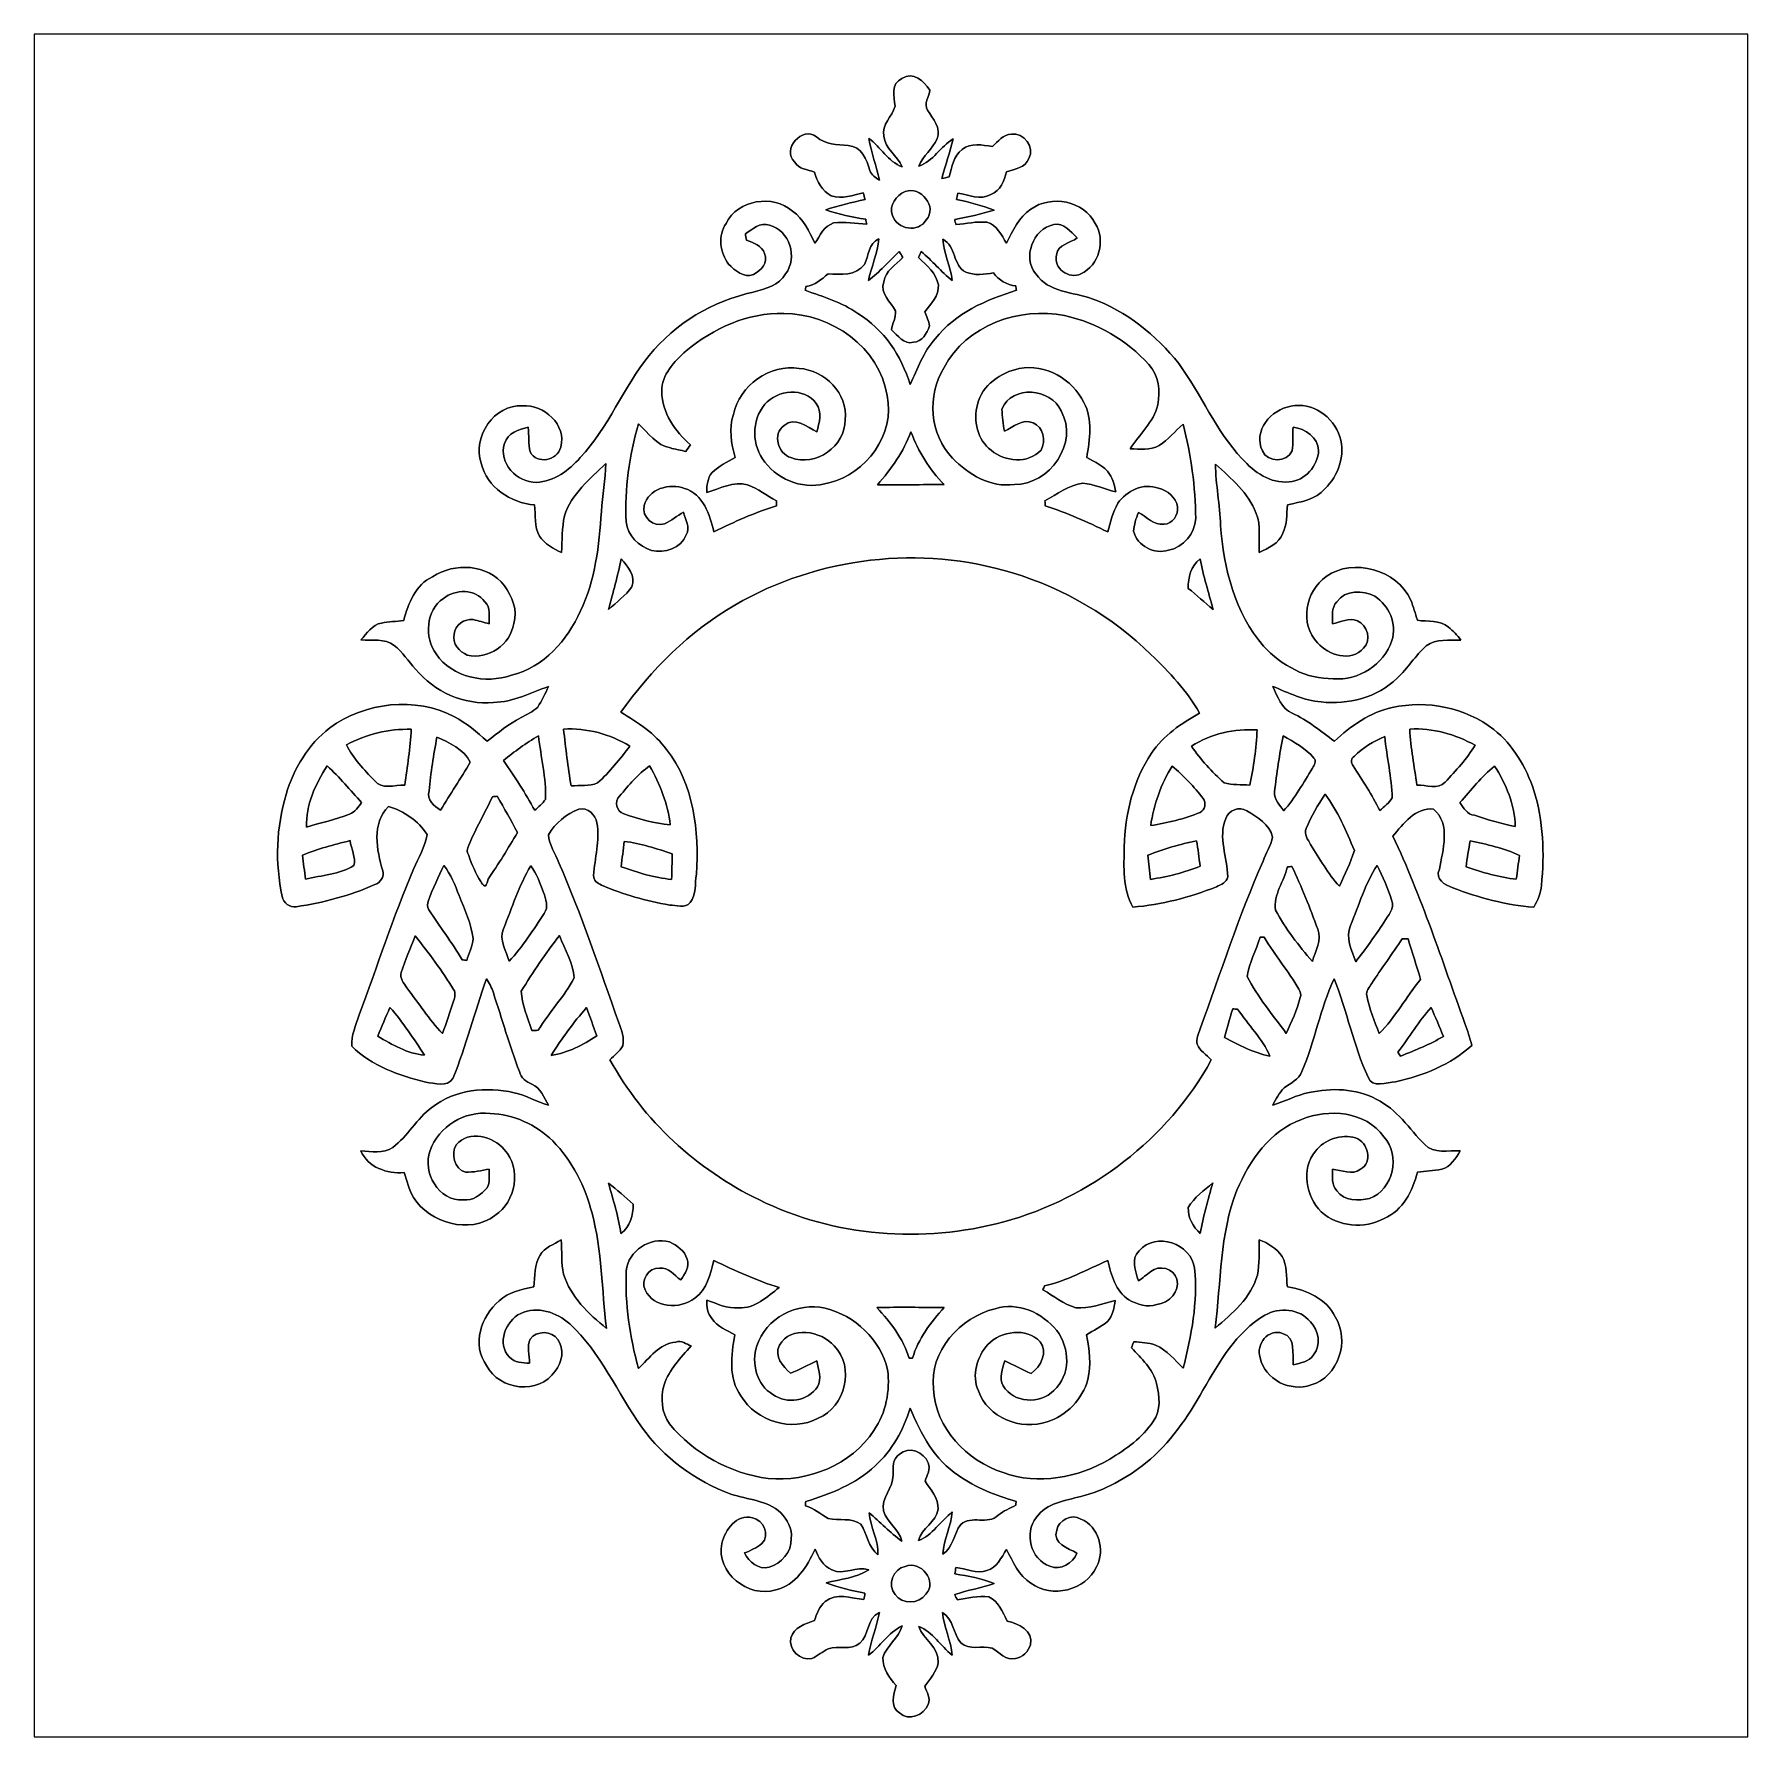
# Model space of a CAD drawing. Header units: centimetres. Extents: x -16.8 to 16.8, y -16.7 to 16.7.
import ezdxf

# ---------------------------------------------------------------- set-up
doc = ezdxf.new("R2010")
doc.units = ezdxf.units.CM
doc.header["$MEASUREMENT"] = 0
doc.layers.add('Layer 1', color=7, linetype='Continuous')

msp = doc.modelspace()

# ---------------------------------------------------------------- linework, layer by layer
at = {"layer": 'Layer 1', "color": 7}
for points, knots in [([(-16.77458, 16.66875), (-16.77458, 16.66875), (16.77458, 16.66875), (16.77458, 16.66875), (16.77458, 16.66875), (16.77458, 16.66875), (16.77458, -16.66875), (16.77458, -16.66875), (16.77458, -16.66875), (16.77458, -16.66875), (-16.77458, -16.66875), (-16.77458, -16.66875), (-16.77458, -16.66875), (-16.77458, -16.66875), (-16.77458, 16.66875), (-16.77458, 16.66875), (-16.77458, 16.66875), (-16.77458, 16.66875), (-16.77458, 16.66875), (-16.77458, 16.66875)], [0, 0, 0, 0, 0.16666667, 0.16666667, 0.16666667, 0.16666667, 0.33333333, 0.33333333, 0.33333333, 0.33333333, 0.5, 0.5, 0.5, 0.5, 0.66666667, 0.66666667, 0.66666667, 0.66666667, 1, 1, 1, 1]), ([(0.21519, 15.80339), (-0.00953, 15.70602), (0.06244, 15.44955), (0.07832, 15.25799), (0.07832, 15.25799), (0.02399, 15.0555), (-0.19191, 14.90274), (-0.14182, 14.67203), (-0.14182, 14.67203), (-0.11042, 14.42896), (0.12206, 14.28679), (0.21837, 14.07301), (0.21837, 14.07301), (-0.05856, 14.17602), (-0.20179, 14.4593), (-0.43286, 14.62793), (-0.43286, 14.62793), (-0.39053, 14.34994), (-0.27799, 14.08889), (-0.22789, 13.81231), (-0.22789, 13.81231), (-0.30233, 13.86134), (-0.38806, 13.91038), (-0.41346, 14.00246), (-0.41346, 14.00246), (-0.47449, 14.2113), (-0.57961, 14.47694), (-0.83608, 14.48999), (-0.83608, 14.48999), (-1.05551, 14.50305), (-1.28411, 14.51187), (-1.45909, 14.66039), (-1.45909, 14.66039), (-1.73708, 14.88334), (-2.14806, 14.40991), (-1.88595, 14.16509), (-1.88595, 14.16509), (-1.8034, 14.0268), (-1.63477, 14.01974), (-1.4986, 13.97106), (-1.4986, 13.97106), (-1.45203, 13.7795), (-1.34514, 13.60417), (-1.1684, 13.50539), (-1.1684, 13.50539), (-0.9592, 13.43096), (-0.74895, 13.52021), (-0.54434, 13.56572), (-0.54434, 13.56572), (-0.53164, 13.52197), (-0.51894, 13.47823), (-0.50624, 13.43413), (-0.50624, 13.43413), (-0.76518, 13.37557), (-1.02411, 13.31524), (-1.2767, 13.23269), (-1.2767, 13.23269), (-1.02411, 13.14203), (-0.75953, 13.08876), (-0.4953, 13.04502), (-0.4953, 13.04502), (-0.48966, 13.02067), (-0.47837, 12.97234), (-0.47272, 12.948), (-0.47272, 12.948), (-0.68933, 12.95894), (-0.90593, 13.00551), (-1.12289, 12.97305), (-1.12289, 12.97305), (-1.30669, 12.92013), (-1.39136, 12.72364), (-1.48837, 12.57512), (-1.48837, 12.57512), (-1.59703, 12.8076), (-1.71591, 13.05207), (-1.92793, 13.20729), (-1.92793, 13.20729), (-2.31422, 13.53714), (-3.00073, 13.43307), (-3.22792, 12.96529), (-3.22792, 12.96529), (-3.39654, 12.72752), (-3.34574, 12.3892), (-3.17994, 12.16519), (-3.17994, 12.16519), (-3.05858, 12.04313), (-2.8769, 11.88755), (-2.69205, 11.96693), (-2.69205, 11.96693), (-2.54494, 12.03572), (-2.39395, 12.20011), (-2.47509, 12.37615), (-2.47509, 12.37615), (-2.52695, 12.52961), (-2.68993, 12.58923), (-2.82857, 12.63826), (-2.82857, 12.63826), (-2.83669, 12.68024), (-2.84409, 12.72222), (-2.8515, 12.76385), (-2.8515, 12.76385), (-2.70863, 12.84429), (-2.56258, 13.00021), (-2.38054, 12.92895), (-2.38054, 12.92895), (-1.98508, 12.83194), (-1.81786, 12.29395), (-2.06446, 11.97716), (-2.06446, 11.97716), (-2.1904, 11.74891), (-2.46309, 11.68224), (-2.69558, 11.62085), (-2.69558, 11.62085), (-3.48509, 11.44658), (-4.22628, 11.01266), (-4.73216, 10.37766), (-4.73216, 10.37766), (-5.24616, 9.75431), (-5.52697, 8.96867), (-6.08577, 8.37847), (-6.08577, 8.37847), (-6.3052, 8.12835), (-6.59765, 7.90822), (-6.94337, 7.89411), (-6.94337, 7.89411), (-7.32296, 7.88529), (-7.6902, 8.27334), (-7.56638, 8.65822), (-7.56638, 8.65822), (-7.51064, 8.86178), (-7.28063, 8.9281), (-7.10106, 8.97184), (-7.10106, 8.97184), (-7.0866, 8.81204), (-7.10636, 8.64588), (-7.06367, 8.4903), (-7.06367, 8.4903), (-6.93561, 8.23983), (-6.53274, 8.31356), (-6.46642, 8.5852), (-6.46642, 8.5852), (-6.34577, 9.01841), (-6.79556, 9.42411), (-7.21431, 9.39518), (-7.21431, 9.39518), (-7.76887, 9.42375), (-8.20032, 8.78699), (-8.02605, 8.27123), (-8.02605, 8.27123), (-7.91139, 7.79639), (-7.4482, 7.49159), (-6.979, 7.45102), (-6.979, 7.45102), (-6.95219, 7.24782), (-6.98818, 7.0231), (-6.88411, 6.83824), (-6.88411, 6.83824), (-6.77616, 6.69219), (-6.61317, 6.59624), (-6.4516, 6.51863), (-6.4516, 6.51863), (-6.43502, 6.75887), (-6.44454, 7.00334), (-6.39374, 7.23935), (-6.39374, 7.23935), (-6.25828, 7.66833), (-5.89527, 7.96219), (-5.58236, 8.26276), (-5.58236, 8.26276), (-5.58871, 7.94738), (-5.65609, 7.63658), (-5.66984, 7.32155), (-5.66984, 7.32155), (-5.71641, 6.66009), (-5.78873, 5.98205), (-6.08048, 5.37704), (-6.08048, 5.37704), (-6.3373, 4.80448), (-6.79979, 4.2732), (-7.42774, 4.11621), (-7.42774, 4.11621), (-7.94103, 3.94406), (-8.5912, 4.06612), (-8.90658, 4.53461), (-8.90658, 4.53461), (-9.14435, 4.85493), (-9.10378, 5.38974), (-8.76406, 5.62292), (-8.76406, 5.62292), (-8.53017, 5.80566), (-8.13717, 5.81237), (-7.95443, 5.55554), (-7.95443, 5.55554), (-7.82955, 5.44019), (-7.87329, 5.27226), (-7.87012, 5.12374), (-7.87012, 5.12374), (-7.97313, 5.14985), (-8.07367, 5.18619), (-8.17809, 5.20559), (-8.17809, 5.20559), (-8.35166, 5.23346), (-8.53828, 5.09834), (-8.55451, 4.9216), (-8.55451, 4.9216), (-8.59719, 4.73463), (-8.45009, 4.58188), (-8.29698, 4.50991), (-8.29698, 4.50991), (-7.88882, 4.41501), (-7.44996, 4.71734), (-7.38717, 5.13151), (-7.38717, 5.13151), (-7.29862, 5.38762), (-7.42633, 5.66032), (-7.57026, 5.86916), (-7.57026, 5.86916), (-7.88599, 6.29814), (-8.55028, 6.32742), (-8.97643, 6.04696), (-8.97643, 6.04696), (-9.30698, 5.8868), (-9.45339, 5.52274), (-9.54052, 5.1883), (-9.54052, 5.1883), (-9.68657, 5.17313), (-9.83368, 5.16396), (-9.97867, 5.13997), (-9.97867, 5.13997), (-10.15965, 5.10505), (-10.26619, 4.93712), (-10.37943, 4.80766), (-10.37943, 4.80766), (-10.16494, 4.78578), (-9.91023, 4.84752), (-9.72679, 4.70253), (-9.72679, 4.70253), (-9.56486, 4.57024), (-9.44951, 4.39173), (-9.30945, 4.23792), (-9.30945, 4.23792), (-8.94221, 3.79307), (-8.36083, 3.52637), (-7.78016, 3.58563), (-7.78016, 3.58563), (-7.39916, 3.58881), (-7.05661, 3.77331), (-6.70525, 3.89784), (-6.70525, 3.89784), (-6.77016, 3.76061), (-6.83436, 3.62162), (-6.91762, 3.49426), (-6.91762, 3.49426), (-7.00511, 3.3969), (-7.13423, 3.35315), (-7.24429, 3.28789), (-7.24429, 3.28789), (-7.48524, 3.16371), (-7.69655, 2.99191), (-7.90822, 2.82469), (-7.90822, 2.82469), (-8.10824, 3.00108), (-8.30898, 3.18064), (-8.54816, 3.30341), (-8.54816, 3.30341), (-9.31439, 3.70593), (-10.29899, 3.59269), (-10.98973, 3.0861), (-10.98973, 3.0861), (-11.40778, 2.76119), (-11.6967, 2.29023), (-11.84275, 1.7847), (-11.84275, 1.7847), (-12.03643, 1.13912), (-12.06288, 0.4445), (-11.92036, -0.21414), (-11.92036, -0.21414), (-11.89637, -0.33761), (-11.7729, -0.43744), (-11.64555, -0.41663), (-11.64555, -0.41663), (-11.11603, -0.33902), (-10.59568, -0.19403), (-10.10391, 0.01658), (-10.10391, 0.01658), (-10.0016, 0.05927), (-9.90812, 0.16792), (-9.95221, 0.28434), (-9.95221, 0.28434), (-10.06828, 0.69991), (-10.17588, 1.21003), (-9.8358, 1.54975), (-9.8358, 1.54975), (-9.53453, 1.45203), (-9.25654, 1.26965), (-9.08438, 0.99907), (-9.08438, 0.99907), (-9.12072, 0.75741), (-9.25513, 0.54363), (-9.34896, 0.32067), (-9.34896, 0.32067), (-9.74584, -0.61489), (-10.0584, -1.58291), (-10.41329, -2.53436), (-10.41329, -2.53436), (-10.47327, -2.73403), (-10.57416, -2.92982), (-10.55899, -3.14431), (-10.55899, -3.14431), (-10.17517, -3.53766), (-9.62731, -3.72004), (-9.10696, -3.85022), (-9.10696, -3.85022), (-8.9408, -3.87244), (-8.68468, -3.95887), (-8.57673, -3.77613), (-8.57673, -3.77613), (-8.32097, -3.13972), (-8.1474, -2.47474), (-7.92127, -1.82774), (-7.92127, -1.82774), (-7.86483, -1.91276), (-7.81579, -2.00343), (-7.78475, -2.10114), (-7.78475, -2.10114), (-7.61894, -2.61691), (-7.46725, -3.13761), (-7.27569, -3.64455), (-7.27569, -3.64455), (-7.245, -3.76873), (-7.14199, -3.84281), (-7.03192, -3.89184), (-7.03192, -3.89184), (-6.85518, -3.9564), (-6.80085, -4.15431), (-6.70878, -4.30177), (-6.70878, -4.30177), (-6.93843, -4.23968), (-7.14375, -4.1088), (-7.37694, -4.058), (-7.37694, -4.058), (-7.92127, -3.93488), (-8.53969, -3.99168), (-8.98807, -4.34728), (-8.98807, -4.34728), (-9.29252, -4.56036), (-9.45762, -4.91208), (-9.75713, -5.12904), (-9.75713, -5.12904), (-9.94339, -5.2638), (-10.17164, -5.19994), (-10.3819, -5.19783), (-10.3819, -5.19783), (-10.23761, -5.51815), (-9.86931, -5.65044), (-9.53453, -5.6194), (-9.53453, -5.6194), (-9.48196, -5.7845), (-9.43575, -5.95454), (-9.35038, -6.10658), (-9.35038, -6.10658), (-9.02935, -6.61353), (-8.25041, -6.83648), (-7.75441, -6.46112), (-7.75441, -6.46112), (-7.34342, -6.19125), (-7.22806, -5.54284), (-7.57096, -5.17278), (-7.57096, -5.17278), (-7.78651, -4.90432), (-8.26523, -4.79037), (-8.50971, -5.07224), (-8.50971, -5.07224), (-8.6233, -5.25251), (-8.55063, -5.5499), (-8.33226, -5.61164), (-8.33226, -5.61164), (-8.17527, -5.62151), (-8.0197, -5.57777), (-7.86518, -5.55519), (-7.86518, -5.55519), (-7.87576, -5.67549), (-7.84543, -5.81025), (-7.90998, -5.9182), (-7.90998, -5.9182), (-8.02499, -6.05472), (-8.18621, -6.18031), (-8.37812, -6.1535), (-8.37812, -6.1535), (-8.85543, -6.18807), (-9.18633, -5.61728), (-9.0237, -5.19183), (-9.0237, -5.19183), (-8.86672, -4.72052), (-8.34143, -4.40443), (-7.85036, -4.46758), (-7.85036, -4.46758), (-7.39069, -4.47428), (-6.95149, -4.68524), (-6.62376, -5.00098), (-6.62376, -5.00098), (-6.2424, -5.39009), (-5.98876, -5.89104), (-5.85399, -6.41632), (-5.85399, -6.41632), (-5.6582, -7.15222), (-5.66173, -7.92057), (-5.57107, -8.67234), (-5.57107, -8.67234), (-5.92384, -8.39047), (-6.26886, -8.05321), (-6.41174, -7.6133), (-6.41174, -7.6133), (-6.46218, -7.39352), (-6.43784, -7.16351), (-6.45901, -6.94126), (-6.45901, -6.94126), (-6.60294, -7.02945), (-6.78356, -7.08554), (-6.87246, -7.23935), (-6.87246, -7.23935), (-6.98818, -7.42315), (-6.96383, -7.6521), (-6.99347, -7.85848), (-6.99347, -7.85848), (-7.22912, -7.91316), (-7.49229, -7.95373), (-7.6708, -8.13329), (-7.6708, -8.13329), (-8.03099, -8.43139), (-8.21196, -8.98842), (-7.91774, -9.40012), (-7.91774, -9.40012), (-7.67009, -9.8866), (-6.8901, -9.98467), (-6.57825, -9.50842), (-6.57825, -9.50842), (-6.43008, -9.34261), (-6.39692, -9.07556), (-6.52463, -8.89), (-6.52463, -8.89), (-6.63434, -8.70938), (-6.94514, -8.71432), (-7.06261, -8.8833), (-7.06261, -8.8833), (-7.13564, -9.02864), (-7.07602, -9.19939), (-7.0799, -9.35531), (-7.0799, -9.35531), (-7.21678, -9.35002), (-7.37164, -9.3405), (-7.47289, -9.23643), (-7.47289, -9.23643), (-7.72019, -8.97326), (-7.55262, -8.5217), (-7.24853, -8.37953), (-7.24853, -8.37953), (-6.92679, -8.22713), (-6.54262, -8.35695), (-6.28932, -8.58273), (-6.28932, -8.58273), (-5.68043, -9.14894), (-5.35799, -9.93211), (-4.88597, -10.60203), (-4.88597, -10.60203), (-4.451, -11.20105), (-3.83117, -11.66671), (-3.13373, -11.91577), (-3.13373, -11.91577), (-2.80705, -12.03219), (-2.42394, -12.03184), (-2.15724, -12.28196), (-2.15724, -12.28196), (-2.03694, -12.41954), (-1.91982, -12.59134), (-1.95721, -12.78714), (-1.95721, -12.78714), (-1.93499, -13.05137), (-2.153, -13.27291), (-2.3876, -13.35123), (-2.3876, -13.35123), (-2.59715, -13.39991), (-2.78483, -13.25104), (-2.86597, -13.07077), (-2.86597, -13.07077), (-2.74884, -13.01962), (-2.62855, -12.96952), (-2.53118, -12.88415), (-2.53118, -12.88415), (-2.35444, -12.72505), (-2.49908, -12.41425), (-2.71392, -12.38074), (-2.71392, -12.38074), (-3.0226, -12.30383), (-3.24944, -12.61569), (-3.31223, -12.88203), (-3.31223, -12.88203), (-3.43464, -13.45494), (-2.79718, -13.96259), (-2.25566, -13.79185), (-2.25566, -13.79185), (-1.86302, -13.70612), (-1.64112, -13.33429), (-1.48661, -12.99527), (-1.48661, -12.99527), (-1.41429, -13.15402), (-1.33385, -13.33288), (-1.15888, -13.40026), (-1.15888, -13.40026), (-0.92251, -13.51986), (-0.6798, -13.31242), (-0.43674, -13.39744), (-0.43674, -13.39744), (-0.67804, -13.56854), (-0.99201, -13.5763), (-1.26859, -13.65744), (-1.26859, -13.65744), (-1.02059, -13.74246), (-0.76659, -13.80949), (-0.50941, -13.86029), (-0.50941, -13.86029), (-0.51647, -13.90015), (-0.52352, -13.94037), (-0.53023, -13.98094), (-0.53023, -13.98094), (-0.77788, -13.95906), (-1.07879, -13.84018), (-1.28693, -14.02256), (-1.28693, -14.02256), (-1.40688, -14.11005), (-1.45027, -14.26034), (-1.49895, -14.39263), (-1.49895, -14.39263), (-1.67605, -14.45225), (-1.90394, -14.52668), (-1.96003, -14.72882), (-1.96003, -14.72882), (-2.01507, -14.96554), (-1.77659, -15.18567), (-1.54764, -15.13946), (-1.54764, -15.13946), (-1.43581, -15.08301), (-1.33985, -15.00082), (-1.22837, -14.94437), (-1.22837, -14.94437), (-1.02799, -14.88828), (-0.78599, -14.9793), (-0.61348, -14.83889), (-0.61348, -14.83889), (-0.41698, -14.67661), (-0.48295, -14.34077), (-0.22825, -14.23564), (-0.22825, -14.23564), (-0.27834, -14.52033), (-0.39441, -14.78915), (-0.44238, -15.07455), (-0.44238, -15.07455), (-0.20743, -14.90027), (-0.05539, -14.62828), (0.21555, -14.49917), (0.21555, -14.49917), (0.14887, -14.73906), (-0.08255, -14.88546), (-0.15981, -15.11794), (-0.15981, -15.11794), (-0.16828, -15.33066), (-0.03175, -15.5127), (0.09913, -15.66651), (0.09913, -15.66651), (0.05891, -15.84572), (-0.03351, -16.08279), (0.16651, -16.20202), (0.16651, -16.20202), (0.34149, -16.37136), (0.65017, -16.24718), (0.72849, -16.03587), (0.72849, -16.03587), (0.78281, -15.91486), (0.70097, -15.79316), (0.6604, -15.68168), (0.6604, -15.68168), (0.76553, -15.53951), (0.88794, -15.39593), (0.92604, -15.22024), (0.92604, -15.22024), (0.94615, -14.90698), (0.63112, -14.77292), (0.54292, -14.50799), (0.54292, -14.50799), (0.81774, -14.61841), (0.97084, -14.89393), (1.19698, -15.07243), (1.19698, -15.07243), (1.17581, -14.78562), (1.03646, -14.52351), (1.00859, -14.23741), (1.00859, -14.23741), (1.21461, -14.37181), (1.2252, -14.64275), (1.36454, -14.82831), (1.36454, -14.82831), (1.53635, -14.97612), (1.77659, -14.88511), (1.97979, -14.93308), (1.97979, -14.93308), (2.12972, -15.00928), (2.24367, -15.18779), (2.4384, -15.13593), (2.4384, -15.13593), (2.57916, -15.12182), (2.68852, -14.99306), (2.73191, -14.86606), (2.73191, -14.86606), (2.79012, -14.59124), (2.49026, -14.45154), (2.27506, -14.40251), (2.27506, -14.40251), (2.18369, -14.22682), (2.10679, -14.01269), (1.91241, -13.92873), (1.91241, -13.92873), (1.70603, -13.91144), (1.50001, -13.94919), (1.29787, -13.98729), (1.29787, -13.98729), (1.28517, -13.96153), (1.25977, -13.91003), (1.24707, -13.88428), (1.24707, -13.88428), (1.50107, -13.80102), (1.7653, -13.75375), (2.01895, -13.66873), (2.01895, -13.66873), (1.77341, -13.56889), (1.50954, -13.52127), (1.24919, -13.47929), (1.24919, -13.47929), (1.25624, -13.43836), (1.26365, -13.39779), (1.27141, -13.35758), (1.27141, -13.35758), (1.47179, -13.36957), (1.67569, -13.48705), (1.87713, -13.41614), (1.87713, -13.41614), (2.07045, -13.3604), (2.16006, -13.15896), (2.26307, -13.00304), (2.26307, -13.00304), (2.38831, -13.24469), (2.50119, -13.51068), (2.74038, -13.66379), (2.74038, -13.66379), (3.14748, -13.96612), (3.81494, -13.8049), (4.02555, -13.34029), (4.02555, -13.34029), (4.19594, -13.01468), (4.0707, -12.55077), (3.71546, -12.40614), (3.71546, -12.40614), (3.54013, -12.29536), (3.2766, -12.42448), (3.24485, -12.62627), (3.24485, -12.62627), (3.15912, -12.88803), (3.46498, -12.9794), (3.64173, -13.07147), (3.64173, -13.07147), (3.55565, -13.26938), (3.33057, -13.4239), (3.11079, -13.32936), (3.11079, -13.32936), (2.73262, -13.19706), (2.59997, -12.68166), (2.84656, -12.37192), (2.84656, -12.37192), (3.04271, -12.08864), (3.41242, -12.0456), (3.71792, -11.96375), (3.71792, -11.96375), (4.18606, -11.84734), (4.6161, -11.60498), (4.9911, -11.30582), (4.9911, -11.30582), (5.4677, -10.92412), (5.81166, -10.40977), (6.10799, -9.88272), (6.10799, -9.88272), (6.43079, -9.33697), (6.75499, -8.74289), (7.3212, -8.41304), (7.3212, -8.41304), (7.60166, -8.25359), (7.99994, -8.28287), (8.21302, -8.54357), (8.21302, -8.54357), (8.37071, -8.70902), (8.43456, -9.00289), (8.27229, -9.1888), (8.27229, -9.1888), (8.18691, -9.3278), (8.01829, -9.34649), (7.87717, -9.38777), (7.87717, -9.38777), (7.85036, -9.17363), (7.93785, -8.85014), (7.66833, -8.77076), (7.66833, -8.77076), (7.38152, -8.6681), (7.13881, -8.98454), (7.22947, -9.24525), (7.22947, -9.24525), (7.31167, -9.67881), (7.82249, -9.92364), (8.22642, -9.78076), (8.22642, -9.78076), (8.75665, -9.62166), (8.99336, -8.91046), (8.69703, -8.44938), (8.69703, -8.44938), (8.52241, -8.09202), (8.13929, -7.91104), (7.76252, -7.8613), (7.76252, -7.8613), (7.73042, -7.66198), (7.76041, -7.44326), (7.65986, -7.26193), (7.65986, -7.26193), (7.54944, -7.11024), (7.38576, -7.00193), (7.21113, -6.93702), (7.21113, -6.93702), (7.20231, -7.16915), (7.21783, -7.40445), (7.17303, -7.63341), (7.17303, -7.63341), (7.04638, -8.07191), (6.68514, -8.38412), (6.34718, -8.66528), (6.34718, -8.66528), (6.46465, -7.76358), (6.4322, -6.82307), (6.77404, -5.96512), (6.77404, -5.96512), (7.02063, -5.38127), (7.41715, -4.80695), (8.03698, -4.58258), (8.03698, -4.58258), (8.56615, -4.36386), (9.29675, -4.41501), (9.64777, -4.9216), (9.64777, -4.9216), (9.98749, -5.28496), (9.83721, -5.95312), (9.37189, -6.12881), (9.37189, -6.12881), (9.15741, -6.17361), (8.86919, -6.18278), (8.72984, -5.97958), (8.72984, -5.97958), (8.62048, -5.86458), (8.64517, -5.69983), (8.64411, -5.55484), (8.64411, -5.55484), (8.82297, -5.57071), (9.03111, -5.68396), (9.19021, -5.55413), (9.19021, -5.55413), (9.44386, -5.42678), (9.33626, -5.02214), (9.09779, -4.94171), (9.09779, -4.94171), (8.81662, -4.86339), (8.48431, -4.96958), (8.30933, -5.20488), (8.30933, -5.20488), (8.02358, -5.54778), (8.11989, -6.09212), (8.42433, -6.39163), (8.42433, -6.39163), (8.75736, -6.69043), (9.26606, -6.72783), (9.65659, -6.51757), (9.65659, -6.51757), (10.02594, -6.36305), (10.21539, -5.98029), (10.30958, -5.61164), (10.30958, -5.61164), (10.46656, -5.59329), (10.62567, -5.58765), (10.78195, -5.55696), (10.78195, -5.55696), (10.95834, -5.51251), (11.055, -5.34), (11.14672, -5.19677), (11.14672, -5.19677), (10.91636, -5.18336), (10.62461, -5.26309), (10.44928, -5.074), (10.44928, -5.074), (10.14589, -4.76673), (9.906, -4.37409), (9.50172, -4.18606), (9.50172, -4.18606), (9.10096, -3.96946), (8.62295, -3.96064), (8.18656, -4.05518), (8.18656, -4.05518), (7.93785, -4.10104), (7.71807, -4.23228), (7.47607, -4.2986), (7.47607, -4.2986), (7.53604, -4.17936), (7.60166, -4.05977), (7.6962, -3.96416), (7.6962, -3.96416), (7.8172, -3.86256), (7.98936, -3.80647), (8.04369, -3.64208), (8.04369, -3.64208), (8.29874, -3.054), (8.40211, -2.41018), (8.67551, -1.82951), (8.67551, -1.82951), (8.93022, -2.45886), (9.05616, -3.13584), (9.34014, -3.7532), (9.34014, -3.7532), (9.42093, -3.97792), (9.71091, -3.84986), (9.87919, -3.84175), (9.87919, -3.84175), (10.42035, -3.72533), (10.95904, -3.50908), (11.37285, -3.13196), (11.37285, -3.13196), (11.33193, -2.98556), (11.28818, -2.84127), (11.23491, -2.6991), (11.23491, -2.6991), (10.78936, -1.46791), (10.38542, -0.21696), (9.82627, 0.96908), (9.82627, 0.96908), (10.03124, 1.20121), (10.27218, 1.53846), (10.62426, 1.49437), (10.62426, 1.49437), (10.96645, 1.19839), (10.80347, 0.69497), (10.73644, 0.3175), (10.73644, 0.3175), (10.64366, 0.11748), (10.8525, 0.01199), (10.99785, -0.04586), (10.99785, -0.04586), (11.50796, -0.23742), (12.0396, -0.38523), (12.58535, -0.42404), (12.58535, -0.42404), (12.66155, -0.29316), (12.72469, -0.15205), (12.73351, 0.00212), (12.73351, 0.00212), (12.79948, 0.62301), (12.77373, 1.26365), (12.58887, 1.86337), (12.58887, 1.86337), (12.43118, 2.31563), (12.1853, 2.75555), (11.80042, 3.05188), (11.80042, 3.05188), (11.25114, 3.48968), (10.49337, 3.63291), (9.81322, 3.48615), (9.81322, 3.48615), (9.37683, 3.39055), (9.00183, 3.12702), (8.68257, 2.82434), (8.68257, 2.82434), (8.41481, 3.02119), (8.15869, 3.23779), (7.85283, 3.37467), (7.85283, 3.37467), (7.64293, 3.46957), (7.56426, 3.70346), (7.47607, 3.8989), (7.47607, 3.8989), (7.78157, 3.77261), (8.0839, 3.6195), (8.41975, 3.59516), (8.41975, 3.59516), (8.94786, 3.5373), (9.52641, 3.67594), (9.90882, 4.06047), (9.90882, 4.06047), (10.11978, 4.25132), (10.26583, 4.50356), (10.48032, 4.69018), (10.48032, 4.69018), (10.66871, 4.84858), (10.93188, 4.78578), (11.15624, 4.8066), (11.15624, 4.8066), (11.08569, 4.89903), (11.01161, 4.9911), (10.91353, 5.05601), (10.91353, 5.05601), (10.74561, 5.20488), (10.50819, 5.1629), (10.3057, 5.19501), (10.3057, 5.19501), (10.26442, 5.3273), (10.23091, 5.46206), (10.17552, 5.58906), (10.17552, 5.58906), (9.906, 6.18419), (9.05581, 6.42514), (8.51852, 6.05049), (8.51852, 6.05049), (8.11283, 5.76686), (7.99571, 5.12128), (8.35025, 4.75192), (8.35025, 4.75192), (8.56756, 4.50709), (9.00359, 4.36809), (9.25336, 4.64608), (9.25336, 4.64608), (9.40823, 4.80095), (9.33485, 5.10399), (9.13165, 5.1816), (9.13165, 5.1816), (8.96902, 5.25392), (8.80216, 5.15549), (8.6427, 5.12339), (8.6427, 5.12339), (8.65187, 5.27156), (8.61236, 5.43913), (8.73054, 5.5559), (8.73054, 5.5559), (8.89176, 5.79438), (9.24137, 5.7852), (9.47279, 5.66385), (9.47279, 5.66385), (9.75395, 5.48323), (9.91094, 5.12445), (9.80687, 4.79566), (9.80687, 4.79566), (9.65341, 4.32364), (9.15388, 4.00509), (8.66069, 4.04989), (8.66069, 4.04989), (8.13576, 4.03401), (7.6454, 4.31059), (7.2965, 4.68524), (7.2965, 4.68524), (6.73065, 5.33718), (6.51087, 6.20924), (6.45442, 7.05238), (6.45442, 7.05238), (6.43855, 7.45419), (6.36094, 7.85107), (6.35141, 8.25288), (6.35141, 8.25288), (6.65974, 7.97313), (7.00087, 7.68809), (7.14975, 7.28698), (7.14975, 7.28698), (7.25029, 7.04286), (7.1942, 6.77474), (7.20796, 6.51827), (7.20796, 6.51827), (7.38893, 6.60329), (7.59319, 6.69925), (7.67221, 6.89681), (7.67221, 6.89681), (7.76182, 7.0679), (7.73924, 7.26793), (7.76393, 7.45314), (7.76393, 7.45314), (8.02252, 7.51134), (8.31391, 7.55332), (8.4963, 7.76676), (8.4963, 7.76676), (8.75418, 8.02711), (8.90693, 8.42751), (8.78558, 8.78699), (8.78558, 8.78699), (8.6681, 9.1821), (8.24477, 9.4802), (7.82955, 9.38354), (7.82955, 9.38354), (7.44573, 9.32921), (7.07919, 8.89106), (7.27216, 8.50865), (7.27216, 8.50865), (7.37235, 8.27617), (7.75511, 8.27969), (7.85319, 8.51076), (7.85319, 8.51076), (7.88846, 8.66069), (7.85777, 8.81944), (7.87471, 8.9722), (7.87471, 8.9722), (8.11495, 8.95032), (8.35554, 8.77252), (8.37353, 8.52029), (8.37353, 8.52029), (8.35519, 8.21549), (8.10966, 7.92021), (7.79321, 7.90504), (7.79321, 7.90504), (7.42844, 7.86553), (7.1053, 8.09696), (6.87493, 8.35554), (6.87493, 8.35554), (6.3567, 8.90341), (6.07766, 9.61884), (5.6328, 10.21962), (5.6328, 10.21962), (5.19606, 10.78265), (4.61045, 11.24444), (3.93771, 11.48856), (3.93771, 11.48856), (3.56729, 11.62897), (3.08116, 11.60498), (2.8388, 11.9761), (2.8388, 11.9761), (2.56399, 12.29713), (2.78024, 12.8591), (3.18699, 12.94165), (3.18699, 12.94165), (3.38138, 12.9921), (3.51861, 12.79772), (3.64737, 12.6806), (3.64737, 12.6806), (3.51014, 12.58041), (3.26214, 12.55042), (3.24344, 12.3511), (3.24344, 12.3511), (3.16689, 12.08617), (3.48932, 11.86251), (3.71863, 11.97892), (3.71863, 11.97892), (4.07846, 12.13838), (4.20441, 12.63544), (4.0005, 12.96211), (4.0005, 12.96211), (3.77896, 13.41367), (3.13373, 13.52973), (2.73861, 13.24363), (2.73861, 13.24363), (2.49943, 13.09052), (2.38725, 12.81818), (2.26025, 12.57617), (2.26025, 12.57617), (2.1657, 12.73669), (2.07257, 12.93495), (1.87678, 12.9861), (1.87678, 12.9861), (1.67534, 13.01362), (1.47249, 12.95294), (1.27176, 12.9413), (1.27176, 12.9413), (1.26577, 12.96564), (1.25307, 13.01468), (1.24672, 13.03937), (1.24672, 13.03937), (1.50566, 13.09052), (1.76389, 13.14697), (2.01718, 13.22282), (2.01718, 13.22282), (1.78047, 13.3163), (1.53423, 13.38192), (1.28482, 13.43096), (1.28482, 13.43096), (1.29187, 13.47364), (1.29928, 13.51633), (1.30704, 13.55901), (1.30704, 13.55901), (1.52012, 13.5255), (1.7526, 13.41191), (1.95686, 13.53079), (1.95686, 13.53079), (2.14559, 13.6077), (2.21756, 13.79608), (2.26377, 13.97564), (2.26377, 13.97564), (2.42323, 14.02856), (2.62855, 14.05678), (2.69981, 14.23388), (2.69981, 14.23388), (2.82787, 14.45472), (2.59821, 14.74611), (2.35691, 14.7133), (2.35691, 14.7133), (2.19922, 14.69954), (2.09162, 14.5736), (1.98579, 14.47059), (1.98579, 14.47059), (1.79035, 14.49776), (1.55787, 14.55032), (1.39206, 14.41344), (1.39206, 14.41344), (1.2259, 14.28644), (1.19098, 14.06596), (1.14159, 13.87722), (1.14159, 13.87722), (1.09326, 13.86522), (1.04493, 13.85323), (0.9973, 13.84159), (0.9973, 13.84159), (1.05904, 14.1037), (1.15676, 14.35594), (1.21744, 14.61805), (1.21744, 14.61805), (0.96732, 14.47271), (0.82832, 14.17955), (0.54328, 14.08677), (0.54328, 14.08677), (0.62265, 14.29103), (0.81421, 14.42297), (0.90523, 14.61876), (0.90523, 14.61876), (0.98601, 14.8336), (0.81844, 15.01599), (0.71755, 15.18356), (0.71755, 15.18356), (0.6283, 15.30315), (0.75882, 15.45378), (0.75812, 15.57726), (0.75812, 15.57726), (0.64135, 15.75259), (0.43886, 15.94485), (0.21519, 15.80339)], [0, 0, 0, 0, 0.00350877, 0.00350877, 0.00350877, 0.00350877, 0.00701754, 0.00701754, 0.00701754, 0.00701754, 0.01052632, 0.01052632, 0.01052632, 0.01052632, 0.01403509, 0.01403509, 0.01403509, 0.01403509, 0.01754386, 0.01754386, 0.01754386, 0.01754386, 0.02105263, 0.02105263, 0.02105263, 0.02105263, 0.0245614, 0.0245614, 0.0245614, 0.0245614, 0.02807018, 0.02807018, 0.02807018, 0.02807018, 0.03157895, 0.03157895, 0.03157895, 0.03157895, 0.03508772, 0.03508772, 0.03508772, 0.03508772, 0.03859649, 0.03859649, 0.03859649, 0.03859649, 0.04210526, 0.04210526, 0.04210526, 0.04210526, 0.04561404, 0.04561404, 0.04561404, 0.04561404, 0.04912281, 0.04912281, 0.04912281, 0.04912281, 0.05263158, 0.05263158, 0.05263158, 0.05263158, 0.05614035, 0.05614035, 0.05614035, 0.05614035, 0.05964912, 0.05964912, 0.05964912, 0.05964912, 0.06315789, 0.06315789, 0.06315789, 0.06315789, 0.06666667, 0.06666667, 0.06666667, 0.06666667, 0.07017544, 0.07017544, 0.07017544, 0.07017544, 0.07368421, 0.07368421, 0.07368421, 0.07368421, 0.07719298, 0.07719298, 0.07719298, 0.07719298, 0.08070175, 0.08070175, 0.08070175, 0.08070175, 0.08421053, 0.08421053, 0.08421053, 0.08421053, 0.0877193, 0.0877193, 0.0877193, 0.0877193, 0.09122807, 0.09122807, 0.09122807, 0.09122807, 0.09473684, 0.09473684, 0.09473684, 0.09473684, 0.09824561, 0.09824561, 0.09824561, 0.09824561, 0.10175439, 0.10175439, 0.10175439, 0.10175439, 0.10526316, 0.10526316, 0.10526316, 0.10526316, 0.10877193, 0.10877193, 0.10877193, 0.10877193, 0.1122807, 0.1122807, 0.1122807, 0.1122807, 0.11578947, 0.11578947, 0.11578947, 0.11578947, 0.11929825, 0.11929825, 0.11929825, 0.11929825, 0.12280702, 0.12280702, 0.12280702, 0.12280702, 0.12631579, 0.12631579, 0.12631579, 0.12631579, 0.12982456, 0.12982456, 0.12982456, 0.12982456, 0.13333333, 0.13333333, 0.13333333, 0.13333333, 0.13684211, 0.13684211, 0.13684211, 0.13684211, 0.14035088, 0.14035088, 0.14035088, 0.14035088, 0.14385965, 0.14385965, 0.14385965, 0.14385965, 0.14736842, 0.14736842, 0.14736842, 0.14736842, 0.15087719, 0.15087719, 0.15087719, 0.15087719, 0.15438596, 0.15438596, 0.15438596, 0.15438596, 0.15789474, 0.15789474, 0.15789474, 0.15789474, 0.16140351, 0.16140351, 0.16140351, 0.16140351, 0.16491228, 0.16491228, 0.16491228, 0.16491228, 0.16842105, 0.16842105, 0.16842105, 0.16842105, 0.17192982, 0.17192982, 0.17192982, 0.17192982, 0.1754386, 0.1754386, 0.1754386, 0.1754386, 0.17894737, 0.17894737, 0.17894737, 0.17894737, 0.18245614, 0.18245614, 0.18245614, 0.18245614, 0.18596491, 0.18596491, 0.18596491, 0.18596491, 0.18947368, 0.18947368, 0.18947368, 0.18947368, 0.19298246, 0.19298246, 0.19298246, 0.19298246, 0.19649123, 0.19649123, 0.19649123, 0.19649123, 0.2, 0.2, 0.2, 0.2, 0.20350877, 0.20350877, 0.20350877, 0.20350877, 0.20701754, 0.20701754, 0.20701754, 0.20701754, 0.21052632, 0.21052632, 0.21052632, 0.21052632, 0.21403509, 0.21403509, 0.21403509, 0.21403509, 0.21754386, 0.21754386, 0.21754386, 0.21754386, 0.22105263, 0.22105263, 0.22105263, 0.22105263, 0.2245614, 0.2245614, 0.2245614, 0.2245614, 0.22807018, 0.22807018, 0.22807018, 0.22807018, 0.23157895, 0.23157895, 0.23157895, 0.23157895, 0.23508772, 0.23508772, 0.23508772, 0.23508772, 0.23859649, 0.23859649, 0.23859649, 0.23859649, 0.24210526, 0.24210526, 0.24210526, 0.24210526, 0.24561404, 0.24561404, 0.24561404, 0.24561404, 0.24912281, 0.24912281, 0.24912281, 0.24912281, 0.25263158, 0.25263158, 0.25263158, 0.25263158, 0.25614035, 0.25614035, 0.25614035, 0.25614035, 0.25964912, 0.25964912, 0.25964912, 0.25964912, 0.26315789, 0.26315789, 0.26315789, 0.26315789, 0.26666667, 0.26666667, 0.26666667, 0.26666667, 0.27017544, 0.27017544, 0.27017544, 0.27017544, 0.27368421, 0.27368421, 0.27368421, 0.27368421, 0.27719298, 0.27719298, 0.27719298, 0.27719298, 0.28070175, 0.28070175, 0.28070175, 0.28070175, 0.28421053, 0.28421053, 0.28421053, 0.28421053, 0.2877193, 0.2877193, 0.2877193, 0.2877193, 0.29122807, 0.29122807, 0.29122807, 0.29122807, 0.29473684, 0.29473684, 0.29473684, 0.29473684, 0.29824561, 0.29824561, 0.29824561, 0.29824561, 0.30175439, 0.30175439, 0.30175439, 0.30175439, 0.30526316, 0.30526316, 0.30526316, 0.30526316, 0.30877193, 0.30877193, 0.30877193, 0.30877193, 0.3122807, 0.3122807, 0.3122807, 0.3122807, 0.31578947, 0.31578947, 0.31578947, 0.31578947, 0.31929825, 0.31929825, 0.31929825, 0.31929825, 0.32280702, 0.32280702, 0.32280702, 0.32280702, 0.32631579, 0.32631579, 0.32631579, 0.32631579, 0.32982456, 0.32982456, 0.32982456, 0.32982456, 0.33333333, 0.33333333, 0.33333333, 0.33333333, 0.33684211, 0.33684211, 0.33684211, 0.33684211, 0.34035088, 0.34035088, 0.34035088, 0.34035088, 0.34385965, 0.34385965, 0.34385965, 0.34385965, 0.34736842, 0.34736842, 0.34736842, 0.34736842, 0.35087719, 0.35087719, 0.35087719, 0.35087719, 0.35438596, 0.35438596, 0.35438596, 0.35438596, 0.35789474, 0.35789474, 0.35789474, 0.35789474, 0.36140351, 0.36140351, 0.36140351, 0.36140351, 0.36491228, 0.36491228, 0.36491228, 0.36491228, 0.36842105, 0.36842105, 0.36842105, 0.36842105, 0.37192982, 0.37192982, 0.37192982, 0.37192982, 0.3754386, 0.3754386, 0.3754386, 0.3754386, 0.37894737, 0.37894737, 0.37894737, 0.37894737, 0.38245614, 0.38245614, 0.38245614, 0.38245614, 0.38596491, 0.38596491, 0.38596491, 0.38596491, 0.38947368, 0.38947368, 0.38947368, 0.38947368, 0.39298246, 0.39298246, 0.39298246, 0.39298246, 0.39649123, 0.39649123, 0.39649123, 0.39649123, 0.4, 0.4, 0.4, 0.4, 0.40350877, 0.40350877, 0.40350877, 0.40350877, 0.40701754, 0.40701754, 0.40701754, 0.40701754, 0.41052632, 0.41052632, 0.41052632, 0.41052632, 0.41403509, 0.41403509, 0.41403509, 0.41403509, 0.41754386, 0.41754386, 0.41754386, 0.41754386, 0.42105263, 0.42105263, 0.42105263, 0.42105263, 0.4245614, 0.4245614, 0.4245614, 0.4245614, 0.42807018, 0.42807018, 0.42807018, 0.42807018, 0.43157895, 0.43157895, 0.43157895, 0.43157895, 0.43508772, 0.43508772, 0.43508772, 0.43508772, 0.43859649, 0.43859649, 0.43859649, 0.43859649, 0.44210526, 0.44210526, 0.44210526, 0.44210526, 0.44561404, 0.44561404, 0.44561404, 0.44561404, 0.44912281, 0.44912281, 0.44912281, 0.44912281, 0.45263158, 0.45263158, 0.45263158, 0.45263158, 0.45614035, 0.45614035, 0.45614035, 0.45614035, 0.45964912, 0.45964912, 0.45964912, 0.45964912, 0.46315789, 0.46315789, 0.46315789, 0.46315789, 0.46666667, 0.46666667, 0.46666667, 0.46666667, 0.47017544, 0.47017544, 0.47017544, 0.47017544, 0.47368421, 0.47368421, 0.47368421, 0.47368421, 0.47719298, 0.47719298, 0.47719298, 0.47719298, 0.48070175, 0.48070175, 0.48070175, 0.48070175, 0.48421053, 0.48421053, 0.48421053, 0.48421053, 0.4877193, 0.4877193, 0.4877193, 0.4877193, 0.49122807, 0.49122807, 0.49122807, 0.49122807, 0.49473684, 0.49473684, 0.49473684, 0.49473684, 0.49824561, 0.49824561, 0.49824561, 0.49824561, 0.50175439, 0.50175439, 0.50175439, 0.50175439, 0.50526316, 0.50526316, 0.50526316, 0.50526316, 0.50877193, 0.50877193, 0.50877193, 0.50877193, 0.5122807, 0.5122807, 0.5122807, 0.5122807, 0.51578947, 0.51578947, 0.51578947, 0.51578947, 0.51929825, 0.51929825, 0.51929825, 0.51929825, 0.52280702, 0.52280702, 0.52280702, 0.52280702, 0.52631579, 0.52631579, 0.52631579, 0.52631579, 0.52982456, 0.52982456, 0.52982456, 0.52982456, 0.53333333, 0.53333333, 0.53333333, 0.53333333, 0.53684211, 0.53684211, 0.53684211, 0.53684211, 0.54035088, 0.54035088, 0.54035088, 0.54035088, 0.54385965, 0.54385965, 0.54385965, 0.54385965, 0.54736842, 0.54736842, 0.54736842, 0.54736842, 0.55087719, 0.55087719, 0.55087719, 0.55087719, 0.55438596, 0.55438596, 0.55438596, 0.55438596, 0.55789474, 0.55789474, 0.55789474, 0.55789474, 0.56140351, 0.56140351, 0.56140351, 0.56140351, 0.56491228, 0.56491228, 0.56491228, 0.56491228, 0.56842105, 0.56842105, 0.56842105, 0.56842105, 0.57192982, 0.57192982, 0.57192982, 0.57192982, 0.5754386, 0.5754386, 0.5754386, 0.5754386, 0.57894737, 0.57894737, 0.57894737, 0.57894737, 0.58245614, 0.58245614, 0.58245614, 0.58245614, 0.58596491, 0.58596491, 0.58596491, 0.58596491, 0.58947368, 0.58947368, 0.58947368, 0.58947368, 0.59298246, 0.59298246, 0.59298246, 0.59298246, 0.59649123, 0.59649123, 0.59649123, 0.59649123, 0.6, 0.6, 0.6, 0.6, 0.60350877, 0.60350877, 0.60350877, 0.60350877, 0.60701754, 0.60701754, 0.60701754, 0.60701754, 0.61052632, 0.61052632, 0.61052632, 0.61052632, 0.61403509, 0.61403509, 0.61403509, 0.61403509, 0.61754386, 0.61754386, 0.61754386, 0.61754386, 0.62105263, 0.62105263, 0.62105263, 0.62105263, 0.6245614, 0.6245614, 0.6245614, 0.6245614, 0.62807018, 0.62807018, 0.62807018, 0.62807018, 0.63157895, 0.63157895, 0.63157895, 0.63157895, 0.63508772, 0.63508772, 0.63508772, 0.63508772, 0.63859649, 0.63859649, 0.63859649, 0.63859649, 0.64210526, 0.64210526, 0.64210526, 0.64210526, 0.64561404, 0.64561404, 0.64561404, 0.64561404, 0.64912281, 0.64912281, 0.64912281, 0.64912281, 0.65263158, 0.65263158, 0.65263158, 0.65263158, 0.65614035, 0.65614035, 0.65614035, 0.65614035, 0.65964912, 0.65964912, 0.65964912, 0.65964912, 0.66315789, 0.66315789, 0.66315789, 0.66315789, 0.66666667, 0.66666667, 0.66666667, 0.66666667, 0.67017544, 0.67017544, 0.67017544, 0.67017544, 0.67368421, 0.67368421, 0.67368421, 0.67368421, 0.67719298, 0.67719298, 0.67719298, 0.67719298, 0.68070175, 0.68070175, 0.68070175, 0.68070175, 0.68421053, 0.68421053, 0.68421053, 0.68421053, 0.6877193, 0.6877193, 0.6877193, 0.6877193, 0.69122807, 0.69122807, 0.69122807, 0.69122807, 0.69473684, 0.69473684, 0.69473684, 0.69473684, 0.69824561, 0.69824561, 0.69824561, 0.69824561, 0.70175439, 0.70175439, 0.70175439, 0.70175439, 0.70526316, 0.70526316, 0.70526316, 0.70526316, 0.70877193, 0.70877193, 0.70877193, 0.70877193, 0.7122807, 0.7122807, 0.7122807, 0.7122807, 0.71578947, 0.71578947, 0.71578947, 0.71578947, 0.71929825, 0.71929825, 0.71929825, 0.71929825, 0.72280702, 0.72280702, 0.72280702, 0.72280702, 0.72631579, 0.72631579, 0.72631579, 0.72631579, 0.72982456, 0.72982456, 0.72982456, 0.72982456, 0.73333333, 0.73333333, 0.73333333, 0.73333333, 0.73684211, 0.73684211, 0.73684211, 0.73684211, 0.74035088, 0.74035088, 0.74035088, 0.74035088, 0.74385965, 0.74385965, 0.74385965, 0.74385965, 0.74736842, 0.74736842, 0.74736842, 0.74736842, 0.75087719, 0.75087719, 0.75087719, 0.75087719, 0.75438596, 0.75438596, 0.75438596, 0.75438596, 0.75789474, 0.75789474, 0.75789474, 0.75789474, 0.76140351, 0.76140351, 0.76140351, 0.76140351, 0.76491228, 0.76491228, 0.76491228, 0.76491228, 0.76842105, 0.76842105, 0.76842105, 0.76842105, 0.77192982, 0.77192982, 0.77192982, 0.77192982, 0.7754386, 0.7754386, 0.7754386, 0.7754386, 0.77894737, 0.77894737, 0.77894737, 0.77894737, 0.78245614, 0.78245614, 0.78245614, 0.78245614, 0.78596491, 0.78596491, 0.78596491, 0.78596491, 0.78947368, 0.78947368, 0.78947368, 0.78947368, 0.79298246, 0.79298246, 0.79298246, 0.79298246, 0.79649123, 0.79649123, 0.79649123, 0.79649123, 0.8, 0.8, 0.8, 0.8, 0.80350877, 0.80350877, 0.80350877, 0.80350877, 0.80701754, 0.80701754, 0.80701754, 0.80701754, 0.81052632, 0.81052632, 0.81052632, 0.81052632, 0.81403509, 0.81403509, 0.81403509, 0.81403509, 0.81754386, 0.81754386, 0.81754386, 0.81754386, 0.82105263, 0.82105263, 0.82105263, 0.82105263, 0.8245614, 0.8245614, 0.8245614, 0.8245614, 0.82807018, 0.82807018, 0.82807018, 0.82807018, 0.83157895, 0.83157895, 0.83157895, 0.83157895, 0.83508772, 0.83508772, 0.83508772, 0.83508772, 0.83859649, 0.83859649, 0.83859649, 0.83859649, 0.84210526, 0.84210526, 0.84210526, 0.84210526, 0.84561404, 0.84561404, 0.84561404, 0.84561404, 0.84912281, 0.84912281, 0.84912281, 0.84912281, 0.85263158, 0.85263158, 0.85263158, 0.85263158, 0.85614035, 0.85614035, 0.85614035, 0.85614035, 0.85964912, 0.85964912, 0.85964912, 0.85964912, 0.86315789, 0.86315789, 0.86315789, 0.86315789, 0.86666667, 0.86666667, 0.86666667, 0.86666667, 0.87017544, 0.87017544, 0.87017544, 0.87017544, 0.87368421, 0.87368421, 0.87368421, 0.87368421, 0.87719298, 0.87719298, 0.87719298, 0.87719298, 0.88070175, 0.88070175, 0.88070175, 0.88070175, 0.88421053, 0.88421053, 0.88421053, 0.88421053, 0.8877193, 0.8877193, 0.8877193, 0.8877193, 0.89122807, 0.89122807, 0.89122807, 0.89122807, 0.89473684, 0.89473684, 0.89473684, 0.89473684, 0.89824561, 0.89824561, 0.89824561, 0.89824561, 0.90175439, 0.90175439, 0.90175439, 0.90175439, 0.90526316, 0.90526316, 0.90526316, 0.90526316, 0.90877193, 0.90877193, 0.90877193, 0.90877193, 0.9122807, 0.9122807, 0.9122807, 0.9122807, 0.91578947, 0.91578947, 0.91578947, 0.91578947, 0.91929825, 0.91929825, 0.91929825, 0.91929825, 0.92280702, 0.92280702, 0.92280702, 0.92280702, 0.92631579, 0.92631579, 0.92631579, 0.92631579, 0.92982456, 0.92982456, 0.92982456, 0.92982456, 0.93333333, 0.93333333, 0.93333333, 0.93333333, 0.93684211, 0.93684211, 0.93684211, 0.93684211, 0.94035088, 0.94035088, 0.94035088, 0.94035088, 0.94385965, 0.94385965, 0.94385965, 0.94385965, 0.94736842, 0.94736842, 0.94736842, 0.94736842, 0.95087719, 0.95087719, 0.95087719, 0.95087719, 0.95438596, 0.95438596, 0.95438596, 0.95438596, 0.95789474, 0.95789474, 0.95789474, 0.95789474, 0.96140351, 0.96140351, 0.96140351, 0.96140351, 0.96491228, 0.96491228, 0.96491228, 0.96491228, 0.96842105, 0.96842105, 0.96842105, 0.96842105, 0.97192982, 0.97192982, 0.97192982, 0.97192982, 0.9754386, 0.9754386, 0.9754386, 0.9754386, 0.97894737, 0.97894737, 0.97894737, 0.97894737, 0.98245614, 0.98245614, 0.98245614, 0.98245614, 0.98596491, 0.98596491, 0.98596491, 0.98596491, 0.98947368, 0.98947368, 0.98947368, 0.98947368, 0.99298246, 0.99298246, 0.99298246, 0.99298246, 1, 1, 1, 1]), ([(0.27799, 13.58865), (0.5782, 13.70718), (0.92463, 13.28314), (0.68756, 13.03514), (0.68756, 13.03514), (0.54398, 12.77091), (0.11254, 12.84781), (0.03104, 13.12051), (0.03104, 13.12051), (-0.04727, 13.31736), (0.10231, 13.51844), (0.27799, 13.58865)], [0, 0, 0, 0, 0.25, 0.25, 0.25, 0.25, 0.5, 0.5, 0.5, 0.5, 1, 1, 1, 1]), ([(-0.52176, 12.16166), (-0.42616, 12.33064), (-0.44838, 12.5797), (-0.23777, 12.66507), (-0.23777, 12.66507), (-0.25859, 12.38074), (-0.38559, 12.12039), (-0.44344, 11.84416), (-0.44344, 11.84416), (-0.22472, 12.0142), (-0.03951, 12.22234), (0.16122, 12.41284), (0.16122, 12.41284), (0.1845, 12.37474), (0.20779, 12.33664), (0.23142, 12.29854), (0.23142, 12.29854), (0.09525, 12.15072), (-0.11218, 12.03572), (-0.14252, 11.82088), (-0.14252, 11.82088), (-0.21555, 11.58875), (-0.00776, 11.43247), (0.08749, 11.25255), (0.08749, 11.25255), (0.10089, 11.12555), (0.02469, 11.00279), (0.01164, 10.87896), (0.01164, 10.87896), (0.13723, 10.77207), (0.24342, 10.58651), (0.44132, 10.6366), (0.44132, 10.6366), (0.60819, 10.64648), (0.70767, 10.8144), (0.75071, 10.95763), (0.75071, 10.95763), (0.74471, 11.0557), (0.69603, 11.1439), (0.66075, 11.23386), (0.66075, 11.23386), (0.77929, 11.38731), (0.94333, 11.54924), (0.92781, 11.76055), (0.92781, 11.76055), (0.89112, 11.99056), (0.6918, 12.14014), (0.5394, 12.29713), (0.5394, 12.29713), (0.55633, 12.33593), (0.57326, 12.37439), (0.5909, 12.41284), (0.5909, 12.41284), (0.80574, 12.23786), (0.98072, 12.01879), (1.19803, 11.84663), (1.19803, 11.84663), (1.1751, 12.12356), (1.02306, 12.37474), (1.01776, 12.65449), (1.01776, 12.65449), (1.26965, 12.52185), (1.21179, 12.14508), (1.46226, 12.01102), (1.46226, 12.01102), (1.63759, 11.94047), (1.82704, 11.96622), (2.0066, 11.99727), (2.0066, 11.99727), (2.11349, 11.85721), (2.26307, 11.75667), (2.4444, 11.73974), (2.4444, 11.73974), (2.44687, 11.71857), (2.45216, 11.67659), (2.45463, 11.65542), (2.45463, 11.65542), (1.86196, 11.47022), (1.25942, 11.20846), (0.86466, 10.70681), (0.86466, 10.70681), (0.63429, 10.44681), (0.51894, 10.11661), (0.37218, 9.80828), (0.37218, 9.80828), (0.21026, 10.37343), (-0.14464, 10.89448), (-0.65193, 11.2014), (-0.65193, 11.2014), (-0.9592, 11.42471), (-1.32927, 11.52454), (-1.67922, 11.65613), (-1.67922, 11.65613), (-1.67569, 11.67412), (-1.66829, 11.7094), (-1.66476, 11.72739), (-1.66476, 11.72739), (-1.49225, 11.75703), (-1.35925, 11.86709), (-1.23084, 11.97645), (-1.23084, 11.97645), (-0.98601, 11.97151), (-0.68545, 11.92953), (-0.52176, 12.16166)], [0, 0, 0, 0, 0.03703704, 0.03703704, 0.03703704, 0.03703704, 0.07407407, 0.07407407, 0.07407407, 0.07407407, 0.11111111, 0.11111111, 0.11111111, 0.11111111, 0.14814815, 0.14814815, 0.14814815, 0.14814815, 0.18518519, 0.18518519, 0.18518519, 0.18518519, 0.22222222, 0.22222222, 0.22222222, 0.22222222, 0.25925926, 0.25925926, 0.25925926, 0.25925926, 0.2962963, 0.2962963, 0.2962963, 0.2962963, 0.33333333, 0.33333333, 0.33333333, 0.33333333, 0.37037037, 0.37037037, 0.37037037, 0.37037037, 0.40740741, 0.40740741, 0.40740741, 0.40740741, 0.44444444, 0.44444444, 0.44444444, 0.44444444, 0.48148148, 0.48148148, 0.48148148, 0.48148148, 0.51851852, 0.51851852, 0.51851852, 0.51851852, 0.55555556, 0.55555556, 0.55555556, 0.55555556, 0.59259259, 0.59259259, 0.59259259, 0.59259259, 0.62962963, 0.62962963, 0.62962963, 0.62962963, 0.66666667, 0.66666667, 0.66666667, 0.66666667, 0.7037037, 0.7037037, 0.7037037, 0.7037037, 0.74074074, 0.74074074, 0.74074074, 0.74074074, 0.77777778, 0.77777778, 0.77777778, 0.77777778, 0.81481481, 0.81481481, 0.81481481, 0.81481481, 0.85185185, 0.85185185, 0.85185185, 0.85185185, 0.88888889, 0.88888889, 0.88888889, 0.88888889, 0.92592593, 0.92592593, 0.92592593, 0.92592593, 1, 1, 1, 1]), ([(-4.01249, 10.46797), (-3.47909, 10.91106), (-2.80423, 11.22151), (-2.09903, 11.19964), (-2.09903, 11.19964), (-1.17334, 11.20211), (-0.22013, 10.53747), (-0.07444, 9.59203), (-0.07444, 9.59203), (0.08608, 8.83426), (-0.48613, 8.06238), (-1.21673, 7.88705), (-1.21673, 7.88705), (-1.66617, 7.73571), (-2.18511, 7.91916), (-2.46944, 8.29098), (-2.46944, 8.29098), (-2.7305, 8.60672), (-2.73332, 9.10731), (-2.47227, 9.42234), (-2.47227, 9.42234), (-2.22744, 9.7095), (-1.6958, 9.76277), (-1.46332, 9.43751), (-1.46332, 9.43751), (-1.34303, 9.27382), (-1.4037, 9.0611), (-1.45344, 8.88294), (-1.45344, 8.88294), (-1.64253, 8.97396), (-1.89442, 9.19727), (-2.09127, 9.00571), (-2.09127, 9.00571), (-2.32657, 8.84202), (-2.21791, 8.45679), (-1.95827, 8.37847), (-1.95827, 8.37847), (-1.47779, 8.18832), (-0.88724, 8.60707), (-0.90029, 9.12001), (-0.90029, 9.12001), (-0.83432, 9.63083), (-1.30246, 10.09121), (-1.79599, 10.12543), (-1.79599, 10.12543), (-2.37384, 10.22103), (-2.96474, 9.78994), (-3.08504, 9.22584), (-3.08504, 9.22584), (-3.18523, 8.94997), (-3.12314, 8.65681), (-3.05188, 8.38306), (-3.05188, 8.38306), (-3.20675, 8.29275), (-3.37291, 8.21549), (-3.50061, 8.08708), (-3.50061, 8.08708), (-3.59516, 7.98054), (-3.60609, 7.83378), (-3.60821, 7.69832), (-3.60821, 7.69832), (-3.34892, 7.77416), (-3.08575, 7.92233), (-2.80952, 7.84401), (-2.80952, 7.84401), (-2.60562, 7.76958), (-2.42888, 7.63623), (-2.24049, 7.52969), (-2.24049, 7.52969), (-2.2412, 7.50605), (-2.2419, 7.45949), (-2.24226, 7.43585), (-2.24226, 7.43585), (-2.66524, 7.30285), (-3.07128, 7.12294), (-3.4671, 6.92503), (-3.4671, 6.92503), (-3.54542, 7.25946), (-3.68053, 7.66269), (-4.04178, 7.77663), (-4.04178, 7.77663), (-4.32929, 7.88352), (-4.75791, 7.76817), (-4.83306, 7.43902), (-4.83306, 7.43902), (-4.89162, 7.22136), (-4.65102, 7.00476), (-4.43442, 7.08272), (-4.43442, 7.08272), (-4.30142, 7.14093), (-4.18959, 7.23865), (-4.06506, 7.31273), (-4.06506, 7.31273), (-4.03049, 7.17127), (-3.92218, 7.01111), (-4.00861, 6.86717), (-4.00861, 6.86717), (-4.11304, 6.60012), (-4.42983, 6.50346), (-4.68877, 6.56167), (-4.68877, 6.56167), (-4.93713, 6.64245), (-5.15796, 6.85447), (-5.18301, 7.12399), (-5.18301, 7.12399), (-5.22217, 7.76817), (-5.12057, 8.41728), (-4.94559, 9.03711), (-4.94559, 9.03711), (-4.74768, 8.87024), (-4.59246, 8.61448), (-4.32012, 8.56756), (-4.32012, 8.56756), (-4.24427, 8.55063), (-4.09328, 8.51676), (-4.01743, 8.49983), (-4.01743, 8.49983), (-3.9878, 8.54216), (-3.95781, 8.58414), (-3.92818, 8.62647), (-3.92818, 8.62647), (-4.22628, 8.896), (-4.48663, 9.25407), (-4.48733, 9.67246), (-4.48733, 9.67246), (-4.49121, 10.00725), (-4.2418, 10.25948), (-4.01249, 10.46797)], [0, 0, 0, 0, 0.03030303, 0.03030303, 0.03030303, 0.03030303, 0.06060606, 0.06060606, 0.06060606, 0.06060606, 0.09090909, 0.09090909, 0.09090909, 0.09090909, 0.12121212, 0.12121212, 0.12121212, 0.12121212, 0.15151515, 0.15151515, 0.15151515, 0.15151515, 0.18181818, 0.18181818, 0.18181818, 0.18181818, 0.21212121, 0.21212121, 0.21212121, 0.21212121, 0.24242424, 0.24242424, 0.24242424, 0.24242424, 0.27272727, 0.27272727, 0.27272727, 0.27272727, 0.3030303, 0.3030303, 0.3030303, 0.3030303, 0.33333333, 0.33333333, 0.33333333, 0.33333333, 0.36363636, 0.36363636, 0.36363636, 0.36363636, 0.39393939, 0.39393939, 0.39393939, 0.39393939, 0.42424242, 0.42424242, 0.42424242, 0.42424242, 0.45454545, 0.45454545, 0.45454545, 0.45454545, 0.48484848, 0.48484848, 0.48484848, 0.48484848, 0.51515152, 0.51515152, 0.51515152, 0.51515152, 0.54545455, 0.54545455, 0.54545455, 0.54545455, 0.57575758, 0.57575758, 0.57575758, 0.57575758, 0.60606061, 0.60606061, 0.60606061, 0.60606061, 0.63636364, 0.63636364, 0.63636364, 0.63636364, 0.66666667, 0.66666667, 0.66666667, 0.66666667, 0.6969697, 0.6969697, 0.6969697, 0.6969697, 0.72727273, 0.72727273, 0.72727273, 0.72727273, 0.75757576, 0.75757576, 0.75757576, 0.75757576, 0.78787879, 0.78787879, 0.78787879, 0.78787879, 0.81818182, 0.81818182, 0.81818182, 0.81818182, 0.84848485, 0.84848485, 0.84848485, 0.84848485, 0.87878788, 0.87878788, 0.87878788, 0.87878788, 0.90909091, 0.90909091, 0.90909091, 0.90909091, 0.93939394, 0.93939394, 0.93939394, 0.93939394, 1, 1, 1, 1]), ([(1.04034, 10.14271), (1.47426, 10.97139), (2.51248, 11.33581), (3.39972, 11.15871), (3.39972, 11.15871), (4.03296, 11.02501), (4.61645, 10.67999), (5.05072, 10.20127), (5.05072, 10.20127), (5.24686, 9.9882), (5.27509, 9.68587), (5.22605, 9.41282), (5.22605, 9.41282), (5.14068, 9.06956), (4.86304, 8.83744), (4.6796, 8.55027), (4.6796, 8.55027), (4.8708, 8.54816), (5.07436, 8.51782), (5.25039, 8.61342), (5.25039, 8.61342), (5.42643, 8.73054), (5.56436, 8.89353), (5.71994, 9.0357), (5.71994, 9.0357), (5.87587, 8.43245), (5.96124, 7.80768), (5.96582, 7.18502), (5.96582, 7.18502), (5.95348, 6.88975), (5.72417, 6.62093), (5.43419, 6.56519), (5.43419, 6.56519), (5.15585, 6.47806), (4.81965, 6.64704), (4.74909, 6.93632), (4.74909, 6.93632), (4.75756, 7.06473), (4.79884, 7.18644), (4.8447, 7.30567), (4.8447, 7.30567), (5.00556, 7.21607), (5.1435, 7.05838), (5.34529, 7.07425), (5.34529, 7.07425), (5.5118, 7.08237), (5.6321, 7.25558), (5.61093, 7.41504), (5.61093, 7.41504), (5.57989, 7.60024), (5.4169, 7.73853), (5.2384, 7.77769), (5.2384, 7.77769), (4.94101, 7.89587), (4.61327, 7.73007), (4.44147, 7.48418), (4.44147, 7.48418), (4.34305, 7.31097), (4.29401, 7.11588), (4.24286, 6.92503), (4.24286, 6.92503), (3.84492, 7.11588), (3.44311, 7.30144), (3.02084, 7.43373), (3.02084, 7.43373), (3.01943, 7.45808), (3.0166, 7.50711), (3.01519, 7.53145), (3.01519, 7.53145), (3.25296, 7.66516), (3.48121, 7.83907), (3.75849, 7.87929), (3.75849, 7.87929), (3.97933, 7.85319), (4.18606, 7.7664), (4.39914, 7.70643), (4.39914, 7.70643), (4.37832, 7.82884), (4.3501, 7.95196), (4.28096, 8.05744), (4.28096, 8.05744), (4.17795, 8.22149), (3.99239, 8.29028), (3.83117, 8.37953), (3.83117, 8.37953), (3.89749, 8.73619), (3.94899, 9.12319), (3.77754, 9.45903), (3.77754, 9.45903), (3.55212, 9.9187), (3.02225, 10.2235), (2.50931, 10.12402), (2.50931, 10.12402), (2.15124, 10.04464), (1.77729, 9.7984), (1.69404, 9.42164), (1.69404, 9.42164), (1.60408, 9.1059), (1.69086, 8.7249), (1.96039, 8.5217), (1.96039, 8.5217), (2.23238, 8.2998), (2.68287, 8.24971), (2.93864, 8.52664), (2.93864, 8.52664), (3.03883, 8.70938), (2.98768, 8.98172), (2.78095, 9.0618), (2.78095, 9.0618), (2.56822, 9.14717), (2.39818, 8.97537), (2.22144, 8.89353), (2.22144, 8.89353), (2.19498, 9.0364), (2.17699, 9.18175), (2.17135, 9.32674), (2.17135, 9.32674), (2.37102, 9.81075), (3.13267, 9.73808), (3.32881, 9.29252), (3.32881, 9.29252), (3.69006, 8.67022), (3.09951, 7.8426), (2.41547, 7.85319), (2.41547, 7.85319), (1.95157, 7.78686), (1.51694, 8.04898), (1.20615, 8.36789), (1.20615, 8.36789), (0.75212, 8.83109), (0.70379, 9.59979), (1.04034, 10.14271)], [0, 0, 0, 0, 0.02941176, 0.02941176, 0.02941176, 0.02941176, 0.05882353, 0.05882353, 0.05882353, 0.05882353, 0.08823529, 0.08823529, 0.08823529, 0.08823529, 0.11764706, 0.11764706, 0.11764706, 0.11764706, 0.14705882, 0.14705882, 0.14705882, 0.14705882, 0.17647059, 0.17647059, 0.17647059, 0.17647059, 0.20588235, 0.20588235, 0.20588235, 0.20588235, 0.23529412, 0.23529412, 0.23529412, 0.23529412, 0.26470588, 0.26470588, 0.26470588, 0.26470588, 0.29411765, 0.29411765, 0.29411765, 0.29411765, 0.32352941, 0.32352941, 0.32352941, 0.32352941, 0.35294118, 0.35294118, 0.35294118, 0.35294118, 0.38235294, 0.38235294, 0.38235294, 0.38235294, 0.41176471, 0.41176471, 0.41176471, 0.41176471, 0.44117647, 0.44117647, 0.44117647, 0.44117647, 0.47058824, 0.47058824, 0.47058824, 0.47058824, 0.5, 0.5, 0.5, 0.5, 0.52941176, 0.52941176, 0.52941176, 0.52941176, 0.55882353, 0.55882353, 0.55882353, 0.55882353, 0.58823529, 0.58823529, 0.58823529, 0.58823529, 0.61764706, 0.61764706, 0.61764706, 0.61764706, 0.64705882, 0.64705882, 0.64705882, 0.64705882, 0.67647059, 0.67647059, 0.67647059, 0.67647059, 0.70588235, 0.70588235, 0.70588235, 0.70588235, 0.73529412, 0.73529412, 0.73529412, 0.73529412, 0.76470588, 0.76470588, 0.76470588, 0.76470588, 0.79411765, 0.79411765, 0.79411765, 0.79411765, 0.82352941, 0.82352941, 0.82352941, 0.82352941, 0.85294118, 0.85294118, 0.85294118, 0.85294118, 0.88235294, 0.88235294, 0.88235294, 0.88235294, 0.91176471, 0.91176471, 0.91176471, 0.91176471, 0.94117647, 0.94117647, 0.94117647, 0.94117647, 1, 1, 1, 1]), ([(-0.2667, 7.84542), (0.00529, 8.15693), (0.24589, 8.49559), (0.39017, 8.88506), (0.39017, 8.88506), (0.53234, 8.49806), (0.75071, 8.14317), (1.04246, 7.85107), (1.04246, 7.85107), (0.60572, 7.85424), (0.16969, 7.83802), (-0.2667, 7.84542)], [0, 0, 0, 0, 0.25, 0.25, 0.25, 0.25, 0.5, 0.5, 0.5, 0.5, 1, 1, 1, 1]), ([(-3.05576, 5.49204), (-1.43404, 6.43608), (0.58737, 6.67491), (2.3816, 6.1214), (2.3816, 6.1214), (3.39478, 5.81554), (4.3307, 5.26274), (5.08988, 4.52543), (5.08988, 4.52543), (5.44548, 4.17865), (5.79579, 3.81282), (6.04097, 3.37679), (6.04097, 3.37679), (5.68501, 3.17253), (5.33118, 2.93934), (5.09905, 2.59221), (5.09905, 2.59221), (4.74557, 2.05105), (4.578, 1.40194), (4.56847, 0.75918), (4.56847, 0.75918), (4.55683, 0.36407), (4.53284, -0.06668), (4.73675, -0.42369), (4.73675, -0.42369), (5.29766, -0.37853), (5.84941, -0.23319), (6.37081, -0.02399), (6.37081, -0.02399), (6.45795, 0.01905), (6.57825, 0.05962), (6.59377, 0.17074), (6.59377, 0.17074), (6.58954, 0.55174), (6.39904, 0.93874), (6.55426, 1.31233), (6.55426, 1.31233), (6.60753, 1.47532), (6.81743, 1.5561), (6.96666, 1.46509), (6.96666, 1.46509), (7.16774, 1.33773), (7.41574, 1.19803), (7.47219, 0.94544), (7.47219, 0.94544), (7.43197, 0.78211), (7.34836, 0.63218), (7.28486, 0.47696), (7.28486, 0.47696), (6.81179, -0.59373), (6.45654, -1.71062), (6.0512, -2.80741), (6.0512, -2.80741), (6.02121, -2.90477), (5.97535, -3.00637), (5.99405, -3.11009), (5.99405, -3.11009), (6.04943, -3.23991), (6.18137, -3.31329), (6.27204, -3.41701), (6.27204, -3.41701), (5.42396, -4.96782), (3.90596, -6.11787), (2.20804, -6.58812), (2.20804, -6.58812), (0.62618, -7.00934), (-1.11548, -6.88587), (-2.58727, -6.15174), (-2.58727, -6.15174), (-3.80612, -5.5626), (-4.85211, -4.60128), (-5.50404, -3.41207), (-5.50404, -3.41207), (-5.41726, -3.32528), (-5.31072, -3.25191), (-5.25286, -3.14113), (-5.25286, -3.14113), (-5.21264, -2.98274), (-5.28179, -2.83457), (-5.32836, -2.68887), (-5.32836, -2.68887), (-5.70477, -1.63936), (-6.05578, -0.57891), (-6.5024, 0.44344), (-6.5024, 0.44344), (-6.5719, 0.62583), (-6.69396, 0.79692), (-6.70772, 0.99448), (-6.70772, 0.99448), (-6.57472, 1.21991), (-6.35882, 1.40053), (-6.11434, 1.49472), (-6.11434, 1.49472), (-5.9369, 1.53811), (-5.78661, 1.3843), (-5.75698, 1.22414), (-5.75698, 1.22414), (-5.69101, 0.87912), (-5.80461, 0.5394), (-5.8226, 0.19614), (-5.8226, 0.19614), (-5.82613, 0.10619), (-5.7464, 0.04128), (-5.6702, 0.00953), (-5.6702, 0.00953), (-5.24334, -0.17604), (-4.79108, -0.30092), (-4.33317, -0.38241), (-4.33317, -0.38241), (-4.2097, -0.38559), (-4.02978, -0.45367), (-3.93241, -0.33584), (-3.93241, -0.33584), (-3.80965, -0.17956), (-3.84316, 0.03986), (-3.81, 0.2226), (-3.81, 0.2226), (-3.75426, 1.05974), (-3.86045, 1.98049), (-4.39314, 2.66277), (-4.39314, 2.66277), (-4.62739, 2.97709), (-4.95618, 3.19617), (-5.2899, 3.39161), (-5.2899, 3.39161), (-4.69371, 4.22804), (-3.95076, 4.97734), (-3.05576, 5.49204)], [0, 0, 0, 0, 0.03030303, 0.03030303, 0.03030303, 0.03030303, 0.06060606, 0.06060606, 0.06060606, 0.06060606, 0.09090909, 0.09090909, 0.09090909, 0.09090909, 0.12121212, 0.12121212, 0.12121212, 0.12121212, 0.15151515, 0.15151515, 0.15151515, 0.15151515, 0.18181818, 0.18181818, 0.18181818, 0.18181818, 0.21212121, 0.21212121, 0.21212121, 0.21212121, 0.24242424, 0.24242424, 0.24242424, 0.24242424, 0.27272727, 0.27272727, 0.27272727, 0.27272727, 0.3030303, 0.3030303, 0.3030303, 0.3030303, 0.33333333, 0.33333333, 0.33333333, 0.33333333, 0.36363636, 0.36363636, 0.36363636, 0.36363636, 0.39393939, 0.39393939, 0.39393939, 0.39393939, 0.42424242, 0.42424242, 0.42424242, 0.42424242, 0.45454545, 0.45454545, 0.45454545, 0.45454545, 0.48484848, 0.48484848, 0.48484848, 0.48484848, 0.51515152, 0.51515152, 0.51515152, 0.51515152, 0.54545455, 0.54545455, 0.54545455, 0.54545455, 0.57575758, 0.57575758, 0.57575758, 0.57575758, 0.60606061, 0.60606061, 0.60606061, 0.60606061, 0.63636364, 0.63636364, 0.63636364, 0.63636364, 0.66666667, 0.66666667, 0.66666667, 0.66666667, 0.6969697, 0.6969697, 0.6969697, 0.6969697, 0.72727273, 0.72727273, 0.72727273, 0.72727273, 0.75757576, 0.75757576, 0.75757576, 0.75757576, 0.78787879, 0.78787879, 0.78787879, 0.78787879, 0.81818182, 0.81818182, 0.81818182, 0.81818182, 0.84848485, 0.84848485, 0.84848485, 0.84848485, 0.87878788, 0.87878788, 0.87878788, 0.87878788, 0.90909091, 0.90909091, 0.90909091, 0.90909091, 0.93939394, 0.93939394, 0.93939394, 0.93939394, 1, 1, 1, 1]), ([(-5.2832, 6.39516), (-5.15197, 6.24699), (-4.98969, 6.0646), (-5.07506, 5.85082), (-5.07506, 5.85082), (-5.19324, 5.67443), (-5.37633, 5.55131), (-5.52909, 5.40632), (-5.52909, 5.40632), (-5.44195, 5.73476), (-5.35199, 6.06213), (-5.2832, 6.39516)], [0, 0, 0, 0, 0.25, 0.25, 0.25, 0.25, 0.5, 0.5, 0.5, 0.5, 1, 1, 1, 1]), ([(5.81977, 5.81731), (5.81519, 6.03356), (5.8734, 6.25863), (6.05155, 6.39551), (6.05155, 6.39551), (6.11258, 6.06002), (6.22229, 5.73722), (6.30484, 5.40738), (6.30484, 5.40738), (6.13869, 5.53896), (5.98558, 5.68607), (5.81977, 5.81731)], [0, 0, 0, 0, 0.25, 0.25, 0.25, 0.25, 0.5, 0.5, 0.5, 0.5, 1, 1, 1, 1]), ([(-10.66377, 2.75237), (-10.27536, 2.9658), (-9.83544, 3.06776), (-9.39236, 3.05964), (-9.39236, 3.05964), (-9.41458, 2.6924), (-9.46573, 2.32798), (-9.52218, 1.96497), (-9.52218, 1.96497), (-9.71832, 1.97556), (-9.96915, 1.86231), (-10.11273, 2.05669), (-10.11273, 2.05669), (-10.31946, 2.2673), (-10.52689, 2.48849), (-10.66377, 2.75237)], [0, 0, 0, 0, 0.2, 0.2, 0.2, 0.2, 0.4, 0.4, 0.4, 0.4, 0.6, 0.6, 0.6, 0.6, 1, 1, 1, 1]), ([(-6.41138, 3.06141), (-5.95348, 3.09069), (-5.50333, 2.96228), (-5.1114, 2.72944), (-5.1114, 2.72944), (-5.30472, 2.47509), (-5.50827, 2.22356), (-5.74393, 2.00731), (-5.74393, 2.00731), (-5.90374, 1.94028), (-6.09141, 1.96779), (-6.26357, 1.9498), (-6.26357, 1.9498), (-6.32248, 2.31916), (-6.37117, 2.68993), (-6.41138, 3.06141)], [0, 0, 0, 0, 0.2, 0.2, 0.2, 0.2, 0.4, 0.4, 0.4, 0.4, 0.6, 0.6, 0.6, 0.6, 1, 1, 1, 1]), ([(5.88574, 2.72662), (6.26463, 2.97497), (6.72218, 3.06987), (7.17127, 3.048), (7.17127, 3.048), (7.14481, 2.68499), (7.10847, 2.32163), (7.02451, 1.96674), (7.02451, 1.96674), (6.85835, 1.9812), (6.68196, 1.95792), (6.52145, 2.0126), (6.52145, 2.0126), (6.28403, 2.22462), (6.06319, 2.46133), (5.88574, 2.72662)], [0, 0, 0, 0, 0.2, 0.2, 0.2, 0.2, 0.4, 0.4, 0.4, 0.4, 0.6, 0.6, 0.6, 0.6, 1, 1, 1, 1]), ([(10.15753, 3.06105), (10.60979, 3.09245), (11.04582, 2.95875), (11.43917, 2.74743), (11.43917, 2.74743), (11.27548, 2.48214), (11.06487, 2.24896), (10.85144, 2.02318), (10.85144, 2.02318), (10.70963, 1.86584), (10.47609, 1.98014), (10.29617, 1.96391), (10.29617, 1.96391), (10.25066, 2.32974), (10.16952, 2.69205), (10.15753, 3.06105)], [0, 0, 0, 0, 0.2, 0.2, 0.2, 0.2, 0.4, 0.4, 0.4, 0.4, 0.6, 0.6, 0.6, 0.6, 1, 1, 1, 1]), ([(-8.89353, 2.90654), (-8.64764, 2.79612), (-8.36295, 2.66665), (-8.23807, 2.41476), (-8.23807, 2.41476), (-8.41728, 2.09374), (-8.63494, 1.79317), (-8.81909, 1.47355), (-8.81909, 1.47355), (-8.94574, 1.55751), (-9.09779, 1.6704), (-9.04169, 1.85244), (-9.04169, 1.85244), (-9.017, 2.20627), (-8.95033, 2.55658), (-8.89353, 2.90654)], [0, 0, 0, 0, 0.2, 0.2, 0.2, 0.2, 0.4, 0.4, 0.4, 0.4, 0.6, 0.6, 0.6, 0.6, 1, 1, 1, 1]), ([(-7.58719, 2.44546), (-7.37306, 2.62537), (-7.1441, 2.78694), (-6.90492, 2.93158), (-6.90492, 2.93158), (-6.85447, 2.51707), (-6.74688, 2.10573), (-6.76698, 1.68557), (-6.76698, 1.68557), (-6.82202, 1.60196), (-6.90245, 1.53952), (-6.97618, 1.4732), (-6.97618, 1.4732), (-7.15786, 1.81081), (-7.36918, 2.13078), (-7.58719, 2.44546)], [0, 0, 0, 0, 0.2, 0.2, 0.2, 0.2, 0.4, 0.4, 0.4, 0.4, 0.6, 0.6, 0.6, 0.6, 1, 1, 1, 1]), ([(7.6775, 2.93053), (7.88917, 2.80529), (8.122, 2.68887), (8.2804, 2.49449), (8.2804, 2.49449), (8.33649, 2.43628), (8.28216, 2.35656), (8.25394, 2.29764), (8.25394, 2.29764), (8.07085, 2.01507), (7.91563, 1.70815), (7.68385, 1.46085), (7.68385, 1.46085), (7.62317, 1.57939), (7.48877, 1.68381), (7.51134, 1.83021), (7.51134, 1.83021), (7.54486, 2.19992), (7.61118, 2.56575), (7.6775, 2.93053)], [0, 0, 0, 0, 0.16666667, 0.16666667, 0.16666667, 0.16666667, 0.33333333, 0.33333333, 0.33333333, 0.33333333, 0.5, 0.5, 0.5, 0.5, 0.66666667, 0.66666667, 0.66666667, 0.66666667, 1, 1, 1, 1]), ([(9.07344, 2.53153), (9.23537, 2.70616), (9.44951, 2.82152), (9.66611, 2.915), (9.66611, 2.915), (9.70915, 2.51425), (9.79946, 2.11843), (9.81498, 1.71485), (9.81498, 1.71485), (9.75042, 1.61749), (9.65976, 1.54234), (9.5698, 1.46932), (9.5698, 1.46932), (9.41846, 1.77412), (9.23149, 2.05811), (9.04734, 2.34315), (9.04734, 2.34315), (9.01065, 2.39995), (8.99231, 2.49696), (9.07344, 2.53153)], [0, 0, 0, 0, 0.16666667, 0.16666667, 0.16666667, 0.16666667, 0.33333333, 0.33333333, 0.33333333, 0.33333333, 0.5, 0.5, 0.5, 0.5, 0.66666667, 0.66666667, 0.66666667, 0.66666667, 1, 1, 1, 1]), ([(-11.04265, 2.34139), (-10.79359, 2.12654), (-10.5918, 1.86302), (-10.36461, 1.6256), (-10.36461, 1.6256), (-10.43234, 1.54023), (-10.49267, 1.43616), (-10.60062, 1.397), (-10.60062, 1.397), (-10.87438, 1.29152), (-11.16259, 1.22802), (-11.44341, 1.14441), (-11.44341, 1.14441), (-11.46175, 1.57409), (-11.26702, 1.98614), (-11.04265, 2.34139)], [0, 0, 0, 0, 0.2, 0.2, 0.2, 0.2, 0.4, 0.4, 0.4, 0.4, 0.6, 0.6, 0.6, 0.6, 1, 1, 1, 1]), ([(-5.31424, 1.75084), (-5.13327, 1.9618), (-4.95512, 2.18264), (-4.72616, 2.34386), (-4.72616, 2.34386), (-4.52332, 1.98579), (-4.36845, 1.59773), (-4.32188, 1.18674), (-4.32188, 1.18674), (-4.63268, 1.22132), (-4.93959, 1.29752), (-5.23275, 1.40547), (-5.23275, 1.40547), (-5.37245, 1.44533), (-5.43207, 1.65171), (-5.31424, 1.75084)], [0, 0, 0, 0, 0.2, 0.2, 0.2, 0.2, 0.4, 0.4, 0.4, 0.4, 0.6, 0.6, 0.6, 0.6, 1, 1, 1, 1]), ([(5.50263, 2.33962), (5.73052, 2.15265), (5.93302, 1.93569), (6.11258, 1.70145), (6.11258, 1.70145), (6.18243, 1.62172), (6.1408, 1.48096), (6.05508, 1.43016), (6.05508, 1.43016), (5.74463, 1.30387), (5.41584, 1.22555), (5.08529, 1.17334), (5.08529, 1.17334), (5.14385, 1.58574), (5.28743, 1.98332), (5.50263, 2.33962)], [0, 0, 0, 0, 0.2, 0.2, 0.2, 0.2, 0.4, 0.4, 0.4, 0.4, 0.6, 0.6, 0.6, 0.6, 1, 1, 1, 1]), ([(11.13931, 1.62736), (11.36191, 1.86655), (11.56017, 2.1336), (11.817, 2.33856), (11.817, 2.33856), (12.04807, 1.98508), (12.2107, 1.57974), (12.22304, 1.15323), (12.22304, 1.15323), (11.95282, 1.21356), (11.68471, 1.28658), (11.42259, 1.37478), (11.42259, 1.37478), (11.27654, 1.39171), (11.2081, 1.51906), (11.13931, 1.62736)], [0, 0, 0, 0, 0.2, 0.2, 0.2, 0.2, 0.4, 0.4, 0.4, 0.4, 0.6, 0.6, 0.6, 0.6, 1, 1, 1, 1]), ([(-7.8038, 1.73919), (-7.77981, 1.74131), (-7.73183, 1.74554), (-7.70819, 1.74766), (-7.70819, 1.74766), (-7.57414, 1.51377), (-7.44185, 1.27811), (-7.31485, 1.03999), (-7.31485, 1.03999), (-7.49547, 0.72778), (-7.68421, 0.41945), (-7.89023, 0.12312), (-7.89023, 0.12312), (-7.9315, -0.10583), (-7.98971, 0.01482), (-8.03381, 0.07549), (-8.03381, 0.07549), (-8.12906, 0.23671), (-8.20667, 0.40852), (-8.26876, 0.58491), (-8.26876, 0.58491), (-8.30545, 0.65405), (-8.30474, 0.72284), (-8.26699, 0.79058), (-8.26699, 0.79058), (-8.13082, 1.11548), (-7.95338, 1.42099), (-7.8038, 1.73919)], [0, 0, 0, 0, 0.125, 0.125, 0.125, 0.125, 0.25, 0.25, 0.25, 0.25, 0.375, 0.375, 0.375, 0.375, 0.5, 0.5, 0.5, 0.5, 0.625, 0.625, 0.625, 0.625, 0.75, 0.75, 0.75, 0.75, 1, 1, 1, 1]), ([(8.12871, 1.11584), (8.22678, 1.3529), (8.35801, 1.57586), (8.5023, 1.78753), (8.5023, 1.78753), (8.75171, 1.45768), (8.9094, 1.06398), (9.07415, 0.68792), (9.07415, 0.68792), (8.99971, 0.44556), (8.88224, 0.21907), (8.77887, -0.01199), (8.77887, -0.01199), (8.55063, 0.23001), (8.39435, 0.52917), (8.21267, 0.80539), (8.21267, 0.80539), (8.16434, 0.89958), (8.07544, 1.00542), (8.12871, 1.11584)], [0, 0, 0, 0, 0.16666667, 0.16666667, 0.16666667, 0.16666667, 0.33333333, 0.33333333, 0.33333333, 0.33333333, 0.5, 0.5, 0.5, 0.5, 0.66666667, 0.66666667, 0.66666667, 0.66666667, 1, 1, 1, 1]), ([(-11.5256, 0.59267), (-11.22468, 0.7179), (-10.90648, 0.79622), (-10.5918, 0.87912), (-10.5918, 0.87912), (-10.56958, 0.72073), (-10.47044, 0.54151), (-10.51701, 0.39299), (-10.51701, 0.39299), (-10.79359, 0.21237), (-11.14954, 0.20461), (-11.46281, 0.12277), (-11.46281, 0.12277), (-11.48398, 0.27975), (-11.50479, 0.43603), (-11.5256, 0.59267)], [0, 0, 0, 0, 0.2, 0.2, 0.2, 0.2, 0.4, 0.4, 0.4, 0.4, 0.6, 0.6, 0.6, 0.6, 1, 1, 1, 1]), ([(-5.22393, 0.86325), (-4.90008, 0.82868), (-4.59211, 0.71931), (-4.28308, 0.62124), (-4.28308, 0.62124), (-4.28801, 0.45508), (-4.28978, 0.28751), (-4.29648, 0.12065), (-4.29648, 0.12065), (-4.63621, 0.1464), (-4.96182, 0.25471), (-5.28038, 0.36759), (-5.28038, 0.36759), (-5.26415, 0.5334), (-5.24404, 0.6985), (-5.22393, 0.86325)], [0, 0, 0, 0, 0.2, 0.2, 0.2, 0.2, 0.4, 0.4, 0.4, 0.4, 0.6, 0.6, 0.6, 0.6, 1, 1, 1, 1]), ([(5.02744, 0.59196), (5.33612, 0.71826), (5.65926, 0.8061), (5.98487, 0.87701), (5.98487, 0.87701), (6.00886, 0.71085), (6.03144, 0.54398), (6.05155, 0.37712), (6.05155, 0.37712), (5.74146, 0.25047), (5.41408, 0.17216), (5.08353, 0.11994), (5.08353, 0.11994), (5.06412, 0.27799), (5.04719, 0.43462), (5.02744, 0.59196)], [0, 0, 0, 0, 0.2, 0.2, 0.2, 0.2, 0.4, 0.4, 0.4, 0.4, 0.6, 0.6, 0.6, 0.6, 1, 1, 1, 1]), ([(11.33969, 0.87524), (11.66777, 0.8061), (11.99832, 0.73025), (12.30454, 0.59055), (12.30454, 0.59055), (12.28619, 0.43498), (12.26467, 0.27975), (12.24386, 0.12418), (12.24386, 0.12418), (11.9066, 0.16016), (11.57852, 0.25259), (11.26067, 0.36795), (11.26067, 0.36795), (11.28219, 0.53799), (11.30935, 0.70697), (11.33969, 0.87524)], [0, 0, 0, 0, 0.2, 0.2, 0.2, 0.2, 0.4, 0.4, 0.4, 0.4, 0.6, 0.6, 0.6, 0.6, 1, 1, 1, 1]), ([(-8.75489, 0.39405), (-8.6173, 0.21766), (-8.53793, 0.0067), (-8.45397, -0.19791), (-8.45397, -0.19791), (-8.34708, -0.47308), (-8.21866, -0.74471), (-8.17915, -1.03999), (-8.17915, -1.03999), (-8.19362, -1.18921), (-8.2617, -1.32609), (-8.30756, -1.4672), (-8.30756, -1.4672), (-8.33085, -1.46368), (-8.37671, -1.45697), (-8.39964, -1.4538), (-8.39964, -1.4538), (-8.59331, -1.11301), (-8.83991, -0.8061), (-9.04628, -0.47378), (-9.04628, -0.47378), (-9.08226, -0.4191), (-9.08156, -0.35031), (-9.05722, -0.29139), (-9.05722, -0.29139), (-8.96585, -0.05891), (-8.86778, 0.17145), (-8.75489, 0.39405)], [0, 0, 0, 0, 0.125, 0.125, 0.125, 0.125, 0.25, 0.25, 0.25, 0.25, 0.375, 0.375, 0.375, 0.375, 0.5, 0.5, 0.5, 0.5, 0.625, 0.625, 0.625, 0.625, 0.75, 0.75, 0.75, 0.75, 1, 1, 1, 1]), ([(-7.0552, 0.38453), (-6.93385, 0.23283), (-6.87458, 0.04269), (-6.8012, -0.13547), (-6.8012, -0.13547), (-6.75993, -0.26388), (-6.70066, -0.42439), (-6.78921, -0.54539), (-6.78921, -0.54539), (-7.00193, -0.86889), (-7.2136, -1.19803), (-7.47607, -1.48449), (-7.47607, -1.48449), (-7.52934, -1.28199), (-7.6835, -1.06504), (-7.58719, -0.85125), (-7.58719, -0.85125), (-7.42139, -0.43498), (-7.2831, -0.00247), (-7.0552, 0.38453)], [0, 0, 0, 0, 0.16666667, 0.16666667, 0.16666667, 0.16666667, 0.33333333, 0.33333333, 0.33333333, 0.33333333, 0.5, 0.5, 0.5, 0.5, 0.66666667, 0.66666667, 0.66666667, 0.66666667, 1, 1, 1, 1]), ([(7.76041, 0.36301), (7.78263, 0.36583), (7.82673, 0.37112), (7.8486, 0.37394), (7.8486, 0.37394), (8.04369, -0.02399), (8.19961, -0.43956), (8.35554, -0.85408), (8.35554, -0.85408), (8.44656, -1.06786), (8.30227, -1.28341), (8.25288, -1.48766), (8.25288, -1.48766), (7.98054, -1.17898), (7.72619, -0.84455), (7.52969, -0.4826), (7.52969, -0.4826), (7.48383, -0.18133), (7.69514, 0.07796), (7.76041, 0.36301)], [0, 0, 0, 0, 0.16666667, 0.16666667, 0.16666667, 0.16666667, 0.33333333, 0.33333333, 0.33333333, 0.33333333, 0.5, 0.5, 0.5, 0.5, 0.66666667, 0.66666667, 0.66666667, 0.66666667, 1, 1, 1, 1]), ([(9.519, 0.39229), (9.62589, 0.17427), (9.73455, -0.04727), (9.79876, -0.28222), (9.79876, -0.28222), (9.87989, -0.4572), (9.72256, -0.58808), (9.652, -0.72602), (9.652, -0.72602), (9.47102, -0.9839), (9.29852, -1.24848), (9.09814, -1.49154), (9.09814, -1.49154), (9.01771, -1.26894), (8.89423, -1.01671), (8.99795, -0.78176), (8.99795, -0.78176), (9.16517, -0.38841), (9.27982, 0.03422), (9.519, 0.39229)], [0, 0, 0, 0, 0.16666667, 0.16666667, 0.16666667, 0.16666667, 0.33333333, 0.33333333, 0.33333333, 0.33333333, 0.5, 0.5, 0.5, 0.5, 0.66666667, 0.66666667, 0.66666667, 0.66666667, 1, 1, 1, 1]), ([(-9.31474, -0.98884), (-9.0484, -1.32609), (-8.7884, -1.67146), (-8.56403, -2.03906), (-8.56403, -2.03906), (-8.51641, -2.10679), (-8.54393, -2.19075), (-8.56368, -2.26307), (-8.56368, -2.26307), (-8.63247, -2.47685), (-8.70479, -2.68993), (-8.7824, -2.90089), (-8.7824, -2.90089), (-9.0424, -2.62326), (-9.25124, -2.30293), (-9.4809, -2.00131), (-9.4809, -2.00131), (-9.53664, -1.91241), (-9.62519, -1.81398), (-9.58815, -1.70145), (-9.58815, -1.70145), (-9.51336, -1.45803), (-9.40894, -1.22484), (-9.31474, -0.98884)], [0, 0, 0, 0, 0.14285714, 0.14285714, 0.14285714, 0.14285714, 0.28571429, 0.28571429, 0.28571429, 0.28571429, 0.42857143, 0.42857143, 0.42857143, 0.42857143, 0.57142857, 0.57142857, 0.57142857, 0.57142857, 0.71428571, 0.71428571, 0.71428571, 0.71428571, 1, 1, 1, 1]), ([(-7.23971, -2.07081), (-7.01111, -1.6951), (-6.7631, -1.3268), (-6.49076, -0.98037), (-6.49076, -0.98037), (-6.38704, -1.25236), (-6.22335, -1.51659), (-6.20536, -1.8101), (-6.20536, -1.8101), (-6.39163, -2.1784), (-6.69819, -2.47685), (-6.90563, -2.83563), (-6.90563, -2.83563), (-6.94902, -2.83633), (-6.99206, -2.83739), (-7.03509, -2.8388), (-7.03509, -2.8388), (-7.112, -2.58657), (-7.22842, -2.33574), (-7.23971, -2.07081)], [0, 0, 0, 0, 0.16666667, 0.16666667, 0.16666667, 0.16666667, 0.33333333, 0.33333333, 0.33333333, 0.33333333, 0.5, 0.5, 0.5, 0.5, 0.66666667, 0.66666667, 0.66666667, 0.66666667, 1, 1, 1, 1]), ([(7.22912, -1.00859), (7.24817, -1.01036), (7.28592, -1.01318), (7.30497, -1.01494), (7.30497, -1.01494), (7.51981, -1.36243), (7.78016, -1.67922), (7.98759, -2.03165), (7.98759, -2.03165), (8.01758, -2.07998), (8.0331, -2.13924), (8.0137, -2.19498), (8.0137, -2.19498), (7.9435, -2.43628), (7.84895, -2.67018), (7.73889, -2.89595), (7.73889, -2.89595), (7.47466, -2.53189), (7.17232, -2.18264), (6.97512, -1.77941), (6.97512, -1.77941), (7.00581, -1.50883), (7.15716, -1.26929), (7.22912, -1.00859)], [0, 0, 0, 0, 0.14285714, 0.14285714, 0.14285714, 0.14285714, 0.28571429, 0.28571429, 0.28571429, 0.28571429, 0.42857143, 0.42857143, 0.42857143, 0.42857143, 0.57142857, 0.57142857, 0.57142857, 0.57142857, 0.71428571, 0.71428571, 0.71428571, 0.71428571, 1, 1, 1, 1]), ([(10.00866, -1.04422), (10.04782, -1.04387), (10.08768, -1.04352), (10.12754, -1.04352), (10.12754, -1.04352), (10.19704, -1.31128), (10.29617, -1.56986), (10.36743, -1.83797), (10.36743, -1.83797), (10.09015, -2.18616), (9.86931, -2.58057), (9.55816, -2.90124), (9.55816, -2.90124), (9.46679, -2.65642), (9.36766, -2.41159), (9.31439, -2.15547), (9.31439, -2.15547), (9.29181, -2.06869), (9.36801, -1.99355), (9.40541, -1.92652), (9.40541, -1.92652), (9.6012, -1.62877), (9.81216, -1.34161), (10.00866, -1.04422)], [0, 0, 0, 0, 0.14285714, 0.14285714, 0.14285714, 0.14285714, 0.28571429, 0.28571429, 0.28571429, 0.28571429, 0.42857143, 0.42857143, 0.42857143, 0.42857143, 0.57142857, 0.57142857, 0.57142857, 0.57142857, 0.71428571, 0.71428571, 0.71428571, 0.71428571, 1, 1, 1, 1]), ([(-9.8104, -2.39007), (-9.55393, -2.67653), (-9.34367, -3.00002), (-9.13624, -3.32281), (-9.13624, -3.32281), (-9.4675, -3.28895), (-9.76771, -3.12032), (-10.04746, -2.94993), (-10.04746, -2.94993), (-9.97021, -2.7626), (-9.89542, -2.57387), (-9.8104, -2.39007)], [0, 0, 0, 0, 0.25, 0.25, 0.25, 0.25, 0.5, 0.5, 0.5, 0.5, 1, 1, 1, 1]), ([(-6.65304, -3.32846), (-6.44984, -2.99685), (-6.21665, -2.68323), (-5.96089, -2.39042), (-5.96089, -2.39042), (-5.89351, -2.57563), (-5.82824, -2.76154), (-5.76016, -2.94675), (-5.76016, -2.94675), (-6.03321, -3.12244), (-6.32883, -3.27836), (-6.65304, -3.32846)], [0, 0, 0, 0, 0.25, 0.25, 0.25, 0.25, 0.5, 0.5, 0.5, 0.5, 1, 1, 1, 1]), ([(6.69008, -2.41794), (6.71442, -2.41829), (6.7631, -2.419), (6.78744, -2.41935), (6.78744, -2.41935), (6.991, -2.72944), (7.27181, -2.99649), (7.41786, -3.34222), (7.41786, -3.34222), (7.10212, -3.27695), (6.81355, -3.12773), (6.53203, -2.97639), (6.53203, -2.97639), (6.57719, -2.78836), (6.6361, -2.6035), (6.69008, -2.41794)], [0, 0, 0, 0, 0.2, 0.2, 0.2, 0.2, 0.4, 0.4, 0.4, 0.4, 0.6, 0.6, 0.6, 0.6, 1, 1, 1, 1]), ([(9.92681, -3.26214), (10.14518, -2.97321), (10.3318, -2.65818), (10.57557, -2.38901), (10.57557, -2.38901), (10.65847, -2.57598), (10.73644, -2.76507), (10.81687, -2.95381), (10.81687, -2.95381), (10.54982, -3.1115), (10.26231, -3.22898), (9.97409, -3.34116), (9.97409, -3.34116), (9.96209, -3.3214), (9.93881, -3.28189), (9.92681, -3.26214)], [0, 0, 0, 0, 0.2, 0.2, 0.2, 0.2, 0.4, 0.4, 0.4, 0.4, 0.6, 0.6, 0.6, 0.6, 1, 1, 1, 1]), ([(-5.5305, -5.83071), (-5.36187, -5.95877), (-5.207, -6.1027), (-5.04649, -6.24029), (-5.04649, -6.24029), (-5.04437, -6.45724), (-5.1114, -6.67949), (-5.28673, -6.81743), (-5.28673, -6.81743), (-5.33576, -6.48088), (-5.44089, -6.15774), (-5.5305, -5.83071)], [0, 0, 0, 0, 0.25, 0.25, 0.25, 0.25, 0.5, 0.5, 0.5, 0.5, 1, 1, 1, 1]), ([(5.81836, -6.30343), (5.93831, -6.10905), (6.12563, -5.96865), (6.2992, -5.82471), (6.2992, -5.82471), (6.20748, -6.15174), (6.11364, -6.47841), (6.05649, -6.81355), (6.05649, -6.81355), (5.91185, -6.68408), (5.81554, -6.50205), (5.81836, -6.30343)], [0, 0, 0, 0, 0.25, 0.25, 0.25, 0.25, 0.5, 0.5, 0.5, 0.5, 1, 1, 1, 1]), ([(-5.18266, -7.54697), (-5.14632, -7.15469), (-4.71382, -6.86858), (-4.33388, -6.98077), (-4.33388, -6.98077), (-4.18994, -7.05062), (-4.03719, -7.14939), (-3.99344, -7.31414), (-3.99344, -7.31414), (-3.93418, -7.46266), (-4.03648, -7.60483), (-4.11586, -7.72301), (-4.11586, -7.72301), (-4.24744, -7.6327), (-4.35293, -7.47148), (-4.53566, -7.49476), (-4.53566, -7.49476), (-4.74345, -7.46831), (-4.91067, -7.73465), (-4.8133, -7.91633), (-4.8133, -7.91633), (-4.65631, -8.28075), (-4.12679, -8.30615), (-3.8421, -8.07896), (-3.8421, -8.07896), (-3.59798, -7.91245), (-3.53942, -7.60589), (-3.46639, -7.34166), (-3.46639, -7.34166), (-3.04976, -7.54168), (-2.63102, -7.73818), (-2.18758, -7.87365), (-2.18758, -7.87365), (-2.42817, -8.04474), (-2.66277, -8.29275), (-2.98203, -8.26946), (-2.98203, -8.26946), (-3.20499, -8.29416), (-3.40501, -8.18868), (-3.60821, -8.11883), (-3.60821, -8.11883), (-3.60856, -8.24618), (-3.59516, -8.37953), (-3.50696, -8.48148), (-3.50696, -8.48148), (-3.40113, -8.64306), (-3.21451, -8.70726), (-3.05541, -8.80039), (-3.05541, -8.80039), (-3.13055, -9.19692), (-3.18735, -9.6453), (-2.93829, -9.99419), (-2.93829, -9.99419), (-2.63631, -10.49584), (-1.94522, -10.71069), (-1.42452, -10.42987), (-1.42452, -10.42987), (-0.89676, -10.21115), (-0.69921, -9.42834), (-1.11266, -9.01559), (-1.11266, -9.01559), (-1.36807, -8.71784), (-1.96497, -8.61483), (-2.18369, -9.00007), (-2.18369, -9.00007), (-2.29729, -9.2269), (-2.11667, -9.40894), (-1.96956, -9.55005), (-1.96956, -9.55005), (-1.79211, -9.47949), (-1.62348, -9.38989), (-1.45098, -9.30875), (-1.45098, -9.30875), (-1.42346, -9.4742), (-1.35008, -9.65764), (-1.43757, -9.81534), (-1.43757, -9.81534), (-1.61819, -10.09615), (-2.04435, -10.16388), (-2.3114, -9.96632), (-2.3114, -9.96632), (-2.63278, -9.78641), (-2.73932, -9.34755), (-2.62502, -9.01418), (-2.62502, -9.01418), (-2.45816, -8.47231), (-1.83198, -8.14881), (-1.28905, -8.27546), (-1.28905, -8.27546), (-0.7052, -8.42292), (-0.20814, -8.89), (-0.06562, -9.48126), (-0.06562, -9.48126), (-0.01729, -9.89118), (-0.09278, -10.32969), (-0.33796, -10.66906), (-0.33796, -10.66906), (-0.76835, -11.35274), (-1.62172, -11.67694), (-2.40559, -11.6145), (-2.40559, -11.6145), (-3.14819, -11.51149), (-3.8608, -11.12591), (-4.33458, -10.54276), (-4.33458, -10.54276), (-4.49509, -10.32651), (-4.51344, -10.02841), (-4.44324, -9.77582), (-4.44324, -9.77582), (-4.33881, -9.4802), (-4.12115, -9.24701), (-3.91583, -9.01735), (-3.91583, -9.01735), (-4.00791, -8.97431), (-4.10633, -8.90693), (-4.21181, -8.93974), (-4.21181, -8.93974), (-4.54272, -8.96937), (-4.7244, -9.25477), (-4.9463, -9.45868), (-4.9463, -9.45868), (-5.1121, -8.83744), (-5.21441, -8.19079), (-5.18266, -7.54697)], [0, 0, 0, 0, 0.03125, 0.03125, 0.03125, 0.03125, 0.0625, 0.0625, 0.0625, 0.0625, 0.09375, 0.09375, 0.09375, 0.09375, 0.125, 0.125, 0.125, 0.125, 0.15625, 0.15625, 0.15625, 0.15625, 0.1875, 0.1875, 0.1875, 0.1875, 0.21875, 0.21875, 0.21875, 0.21875, 0.25, 0.25, 0.25, 0.25, 0.28125, 0.28125, 0.28125, 0.28125, 0.3125, 0.3125, 0.3125, 0.3125, 0.34375, 0.34375, 0.34375, 0.34375, 0.375, 0.375, 0.375, 0.375, 0.40625, 0.40625, 0.40625, 0.40625, 0.4375, 0.4375, 0.4375, 0.4375, 0.46875, 0.46875, 0.46875, 0.46875, 0.5, 0.5, 0.5, 0.5, 0.53125, 0.53125, 0.53125, 0.53125, 0.5625, 0.5625, 0.5625, 0.5625, 0.59375, 0.59375, 0.59375, 0.59375, 0.625, 0.625, 0.625, 0.625, 0.65625, 0.65625, 0.65625, 0.65625, 0.6875, 0.6875, 0.6875, 0.6875, 0.71875, 0.71875, 0.71875, 0.71875, 0.75, 0.75, 0.75, 0.75, 0.78125, 0.78125, 0.78125, 0.78125, 0.8125, 0.8125, 0.8125, 0.8125, 0.84375, 0.84375, 0.84375, 0.84375, 0.875, 0.875, 0.875, 0.875, 0.90625, 0.90625, 0.90625, 0.90625, 0.9375, 0.9375, 0.9375, 0.9375, 1, 1, 1, 1]), ([(4.86128, -7.15363), (5.18054, -6.7691), (5.88257, -7.01146), (5.94431, -7.49512), (5.94431, -7.49512), (6.00992, -8.15164), (5.88292, -8.81592), (5.7217, -9.45268), (5.7217, -9.45268), (5.55343, -9.28899), (5.40103, -9.09849), (5.1816, -9.00042), (5.1816, -9.00042), (5.04437, -8.94962), (4.8955, -8.95033), (4.75227, -8.93304), (4.75227, -8.93304), (4.73781, -8.97255), (4.72369, -9.01206), (4.70958, -9.05193), (4.70958, -9.05193), (4.90185, -9.26289), (5.12904, -9.46609), (5.20065, -9.75431), (5.20065, -9.75431), (5.25427, -9.99349), (5.29766, -10.28524), (5.13115, -10.49408), (5.13115, -10.49408), (4.92301, -10.81264), (4.60587, -11.03983), (4.28307, -11.23139), (4.28307, -11.23139), (3.6643, -11.59757), (2.88149, -11.74821), (2.19357, -11.49526), (2.19357, -11.49526), (1.48802, -11.26455), (0.86501, -10.62567), (0.83185, -9.85908), (0.83185, -9.85908), (0.74295, -9.12354), (1.3529, -8.45608), (2.038, -8.2871), (2.038, -8.2871), (2.47967, -8.14493), (2.96651, -8.36965), (3.24485, -8.71502), (3.24485, -8.71502), (3.50767, -9.04981), (3.52107, -9.59767), (3.18594, -9.88871), (3.18594, -9.88871), (2.92629, -10.16847), (2.39219, -10.13072), (2.19639, -9.7984), (2.19639, -9.7984), (2.10397, -9.64142), (2.18334, -9.46573), (2.22956, -9.30804), (2.22956, -9.30804), (2.40242, -9.38671), (2.5654, -9.48549), (2.74355, -9.55357), (2.74355, -9.55357), (2.93335, -9.42199), (3.07693, -9.13836), (2.92029, -8.93304), (2.92029, -8.93304), (2.65395, -8.64588), (2.15406, -8.72384), (1.89583, -8.98666), (1.89583, -8.98666), (1.68381, -9.22902), (1.57374, -9.58815), (1.71062, -9.89506), (1.71062, -9.89506), (1.89406, -10.42494), (2.54353, -10.67576), (3.05682, -10.50396), (3.05682, -10.50396), (3.43817, -10.38472), (3.74862, -10.05699), (3.85657, -9.67317), (3.85657, -9.67317), (3.91866, -9.38495), (3.8862, -9.08473), (3.8294, -8.79828), (3.8294, -8.79828), (3.9684, -8.71608), (4.1088, -8.63565), (4.23968, -8.5404), (4.23968, -8.5404), (4.33705, -8.42574), (4.37374, -8.27334), (4.3882, -8.12694), (4.3882, -8.12694), (4.13773, -8.19467), (3.88303, -8.29345), (3.62021, -8.2677), (3.62021, -8.2677), (3.38102, -8.20667), (3.18735, -8.03592), (2.97603, -7.91633), (2.97603, -7.91633), (2.98274, -7.89799), (2.99579, -7.86059), (3.00249, -7.8419), (3.00249, -7.8419), (3.43853, -7.73889), (3.83505, -7.52369), (4.24251, -7.34413), (4.24251, -7.34413), (4.31059, -7.62494), (4.40231, -7.94173), (4.65349, -8.1153), (4.65349, -8.1153), (4.82247, -8.19256), (5.01862, -8.27581), (5.20453, -8.20491), (5.20453, -8.20491), (5.43489, -8.18092), (5.67231, -7.94949), (5.59682, -7.70714), (5.59682, -7.70714), (5.54602, -7.49723), (5.24545, -7.42209), (5.08776, -7.55862), (5.08776, -7.55862), (5.00662, -7.62071), (4.9276, -7.68597), (4.84293, -7.74347), (4.84293, -7.74347), (4.78825, -7.55474), (4.68701, -7.31026), (4.86128, -7.15363)], [0, 0, 0, 0, 0.02857143, 0.02857143, 0.02857143, 0.02857143, 0.05714286, 0.05714286, 0.05714286, 0.05714286, 0.08571429, 0.08571429, 0.08571429, 0.08571429, 0.11428571, 0.11428571, 0.11428571, 0.11428571, 0.14285714, 0.14285714, 0.14285714, 0.14285714, 0.17142857, 0.17142857, 0.17142857, 0.17142857, 0.2, 0.2, 0.2, 0.2, 0.22857143, 0.22857143, 0.22857143, 0.22857143, 0.25714286, 0.25714286, 0.25714286, 0.25714286, 0.28571429, 0.28571429, 0.28571429, 0.28571429, 0.31428571, 0.31428571, 0.31428571, 0.31428571, 0.34285714, 0.34285714, 0.34285714, 0.34285714, 0.37142857, 0.37142857, 0.37142857, 0.37142857, 0.4, 0.4, 0.4, 0.4, 0.42857143, 0.42857143, 0.42857143, 0.42857143, 0.45714286, 0.45714286, 0.45714286, 0.45714286, 0.48571429, 0.48571429, 0.48571429, 0.48571429, 0.51428571, 0.51428571, 0.51428571, 0.51428571, 0.54285714, 0.54285714, 0.54285714, 0.54285714, 0.57142857, 0.57142857, 0.57142857, 0.57142857, 0.6, 0.6, 0.6, 0.6, 0.62857143, 0.62857143, 0.62857143, 0.62857143, 0.65714286, 0.65714286, 0.65714286, 0.65714286, 0.68571429, 0.68571429, 0.68571429, 0.68571429, 0.71428571, 0.71428571, 0.71428571, 0.71428571, 0.74285714, 0.74285714, 0.74285714, 0.74285714, 0.77142857, 0.77142857, 0.77142857, 0.77142857, 0.8, 0.8, 0.8, 0.8, 0.82857143, 0.82857143, 0.82857143, 0.82857143, 0.85714286, 0.85714286, 0.85714286, 0.85714286, 0.88571429, 0.88571429, 0.88571429, 0.88571429, 0.91428571, 0.91428571, 0.91428571, 0.91428571, 0.94285714, 0.94285714, 0.94285714, 0.94285714, 1, 1, 1, 1]), ([(-0.27764, -8.26629), (0.16157, -8.25182), (0.60184, -8.26347), (1.0414, -8.26276), (1.0414, -8.26276), (0.77858, -8.55274), (0.53164, -8.87342), (0.42263, -9.25513), (0.42263, -9.25513), (0.40569, -9.25477), (0.37147, -9.25371), (0.35454, -9.25336), (0.35454, -9.25336), (0.23742, -8.87201), (-0.00529, -8.55098), (-0.27764, -8.26629)], [0, 0, 0, 0, 0.2, 0.2, 0.2, 0.2, 0.4, 0.4, 0.4, 0.4, 0.6, 0.6, 0.6, 0.6, 1, 1, 1, 1]), ([(0.37218, -10.23161), (0.58032, -10.73397), (0.85196, -11.25008), (1.32397, -11.55241), (1.32397, -11.55241), (1.65982, -11.79654), (2.05176, -11.94541), (2.44792, -12.06041), (2.44792, -12.06041), (2.44757, -12.07946), (2.44687, -12.11792), (2.44651, -12.13732), (2.44651, -12.13732), (2.32516, -12.19094), (2.2031, -12.24633), (2.10079, -12.33241), (2.10079, -12.33241), (1.89971, -12.52749), (1.57092, -12.32464), (1.36454, -12.51197), (1.36454, -12.51197), (1.2259, -12.69083), (1.22026, -12.96176), (1.01671, -13.09053), (1.01671, -13.09053), (1.02694, -12.80548), (1.17863, -12.55007), (1.19839, -12.26749), (1.19839, -12.26749), (0.97155, -12.44671), (0.81562, -12.72046), (0.53799, -12.82912), (0.53799, -12.82912), (0.59796, -12.58147), (0.89041, -12.47105), (0.92181, -12.21281), (0.92181, -12.21281), (0.93274, -11.99832), (0.77858, -11.83146), (0.66746, -11.66319), (0.66746, -11.66319), (0.70485, -11.54924), (0.78034, -11.42541), (0.72813, -11.30441), (0.72813, -11.30441), (0.65052, -11.09239), (0.34114, -10.96857), (0.16581, -11.13825), (0.16581, -11.13825), (0.01834, -11.22715), (0.04974, -11.40001), (0.03916, -11.54606), (0.03916, -11.54606), (0.04904, -11.79901), (-0.19897, -11.98562), (-0.14676, -12.24774), (-0.14676, -12.24774), (-0.07796, -12.47316), (0.16016, -12.60299), (0.21131, -12.83935), (0.21131, -12.83935), (-0.01729, -12.67072), (-0.21484, -12.46611), (-0.42898, -12.28125), (-0.42898, -12.28125), (-0.40816, -12.56489), (-0.23954, -12.82065), (-0.25541, -13.10887), (-0.25541, -13.10887), (-0.4445, -12.96035), (-0.46673, -12.70106), (-0.58879, -12.50809), (-0.58879, -12.50809), (-0.77364, -12.36557), (-1.01812, -12.44776), (-1.22908, -12.39732), (-1.22908, -12.39732), (-1.37407, -12.30771), (-1.51059, -12.20223), (-1.67323, -12.14473), (-1.67323, -12.14473), (-1.67252, -12.12427), (-1.67111, -12.08334), (-1.6704, -12.06288), (-1.6704, -12.06288), (-1.18251, -11.91331), (-0.68862, -11.72069), (-0.3108, -11.36579), (-0.3108, -11.36579), (0.01976, -11.06205), (0.24941, -10.6613), (0.37218, -10.23161)], [0, 0, 0, 0, 0.04166667, 0.04166667, 0.04166667, 0.04166667, 0.08333333, 0.08333333, 0.08333333, 0.08333333, 0.125, 0.125, 0.125, 0.125, 0.16666667, 0.16666667, 0.16666667, 0.16666667, 0.20833333, 0.20833333, 0.20833333, 0.20833333, 0.25, 0.25, 0.25, 0.25, 0.29166667, 0.29166667, 0.29166667, 0.29166667, 0.33333333, 0.33333333, 0.33333333, 0.33333333, 0.375, 0.375, 0.375, 0.375, 0.41666667, 0.41666667, 0.41666667, 0.41666667, 0.45833333, 0.45833333, 0.45833333, 0.45833333, 0.5, 0.5, 0.5, 0.5, 0.54166667, 0.54166667, 0.54166667, 0.54166667, 0.58333333, 0.58333333, 0.58333333, 0.58333333, 0.625, 0.625, 0.625, 0.625, 0.66666667, 0.66666667, 0.66666667, 0.66666667, 0.70833333, 0.70833333, 0.70833333, 0.70833333, 0.75, 0.75, 0.75, 0.75, 0.79166667, 0.79166667, 0.79166667, 0.79166667, 0.83333333, 0.83333333, 0.83333333, 0.83333333, 0.875, 0.875, 0.875, 0.875, 0.91666667, 0.91666667, 0.91666667, 0.91666667, 1, 1, 1, 1]), ([(0.28011, -13.33324), (0.57785, -13.20447), (0.9211, -13.63274), (0.6798, -13.87404), (0.6798, -13.87404), (0.54963, -14.07301), (0.21555, -14.08783), (0.08326, -13.88639), (0.08326, -13.88639), (-0.0762, -13.69695), (0.0381, -13.37486), (0.28011, -13.33324)], [0, 0, 0, 0, 0.25, 0.25, 0.25, 0.25, 0.5, 0.5, 0.5, 0.5, 1, 1, 1, 1])]:
    msp.add_open_spline(points, degree=3, knots=knots, dxfattribs=at)
at = {"layer": 'Layer 1', "color": 250}
for points, knots in [([(0.21519, 15.80339), (0.43886, 15.94485), (0.64135, 15.75259), (0.75812, 15.57726), (0.75812, 15.57726), (0.75882, 15.45378), (0.6283, 15.30315), (0.71755, 15.18356), (0.71755, 15.18356), (0.81844, 15.01599), (0.98601, 14.8336), (0.90523, 14.61876), (0.90523, 14.61876), (0.81421, 14.42297), (0.62265, 14.29103), (0.54328, 14.08677), (0.54328, 14.08677), (0.82832, 14.17955), (0.96732, 14.47271), (1.21744, 14.61805), (1.21744, 14.61805), (1.15676, 14.35594), (1.05904, 14.1037), (0.9973, 13.84159), (0.9973, 13.84159), (1.04493, 13.85323), (1.09326, 13.86522), (1.14159, 13.87722), (1.14159, 13.87722), (1.19098, 14.06596), (1.2259, 14.28644), (1.39206, 14.41344), (1.39206, 14.41344), (1.55787, 14.55032), (1.79035, 14.49776), (1.98579, 14.47059), (1.98579, 14.47059), (2.09162, 14.5736), (2.19922, 14.69954), (2.35691, 14.7133), (2.35691, 14.7133), (2.59821, 14.74611), (2.82787, 14.45472), (2.69981, 14.23388), (2.69981, 14.23388), (2.62855, 14.05678), (2.42323, 14.02856), (2.26377, 13.97564), (2.26377, 13.97564), (2.21756, 13.79608), (2.14559, 13.6077), (1.95686, 13.53079), (1.95686, 13.53079), (1.7526, 13.41191), (1.52012, 13.5255), (1.30704, 13.55901), (1.30704, 13.55901), (1.29928, 13.51633), (1.29187, 13.47364), (1.28482, 13.43096), (1.28482, 13.43096), (1.53423, 13.38192), (1.78047, 13.3163), (2.01718, 13.22282), (2.01718, 13.22282), (1.76389, 13.14697), (1.50566, 13.09052), (1.24672, 13.03937), (1.24672, 13.03937), (1.25307, 13.01468), (1.26577, 12.96564), (1.27176, 12.9413), (1.27176, 12.9413), (1.47249, 12.95294), (1.67534, 13.01362), (1.87678, 12.9861), (1.87678, 12.9861), (2.07257, 12.93495), (2.1657, 12.73669), (2.26025, 12.57617), (2.26025, 12.57617), (2.38725, 12.81818), (2.49943, 13.09052), (2.73861, 13.24363), (2.73861, 13.24363), (3.13373, 13.52973), (3.77896, 13.41367), (4.0005, 12.96211), (4.0005, 12.96211), (4.20441, 12.63544), (4.07846, 12.13838), (3.71863, 11.97892), (3.71863, 11.97892), (3.48932, 11.86251), (3.16689, 12.08617), (3.24344, 12.3511), (3.24344, 12.3511), (3.26214, 12.55042), (3.51014, 12.58041), (3.64737, 12.6806), (3.64737, 12.6806), (3.51861, 12.79772), (3.38138, 12.9921), (3.18699, 12.94165), (3.18699, 12.94165), (2.78024, 12.8591), (2.56399, 12.29713), (2.8388, 11.9761), (2.8388, 11.9761), (3.08116, 11.60498), (3.56729, 11.62897), (3.93771, 11.48856), (3.93771, 11.48856), (4.61045, 11.24444), (5.19606, 10.78265), (5.6328, 10.21962), (5.6328, 10.21962), (6.07766, 9.61884), (6.3567, 8.90341), (6.87493, 8.35554), (6.87493, 8.35554), (7.1053, 8.09696), (7.42844, 7.86553), (7.79321, 7.90504), (7.79321, 7.90504), (8.10966, 7.92021), (8.35519, 8.21549), (8.37353, 8.52029), (8.37353, 8.52029), (8.35554, 8.77252), (8.11495, 8.95032), (7.87471, 8.9722), (7.87471, 8.9722), (7.85777, 8.81944), (7.88846, 8.66069), (7.85319, 8.51076), (7.85319, 8.51076), (7.75511, 8.27969), (7.37235, 8.27617), (7.27216, 8.50865), (7.27216, 8.50865), (7.07919, 8.89106), (7.44573, 9.32921), (7.82955, 9.38354), (7.82955, 9.38354), (8.24477, 9.4802), (8.6681, 9.1821), (8.78558, 8.78699), (8.78558, 8.78699), (8.90693, 8.42751), (8.75418, 8.02711), (8.4963, 7.76676), (8.4963, 7.76676), (8.31391, 7.55332), (8.02252, 7.51134), (7.76393, 7.45314), (7.76393, 7.45314), (7.73924, 7.26793), (7.76182, 7.0679), (7.67221, 6.89681), (7.67221, 6.89681), (7.59319, 6.69925), (7.38893, 6.60329), (7.20796, 6.51827), (7.20796, 6.51827), (7.1942, 6.77474), (7.25029, 7.04286), (7.14975, 7.28698), (7.14975, 7.28698), (7.00087, 7.68809), (6.65974, 7.97313), (6.35141, 8.25288), (6.35141, 8.25288), (6.36094, 7.85107), (6.43855, 7.45419), (6.45442, 7.05238), (6.45442, 7.05238), (6.51087, 6.20924), (6.73065, 5.33718), (7.2965, 4.68524), (7.2965, 4.68524), (7.6454, 4.31059), (8.13576, 4.03401), (8.66069, 4.04989), (8.66069, 4.04989), (9.15388, 4.00509), (9.65341, 4.32364), (9.80687, 4.79566), (9.80687, 4.79566), (9.91094, 5.12445), (9.75395, 5.48323), (9.47279, 5.66385), (9.47279, 5.66385), (9.24137, 5.7852), (8.89176, 5.79438), (8.73054, 5.5559), (8.73054, 5.5559), (8.61236, 5.43913), (8.65187, 5.27156), (8.6427, 5.12339), (8.6427, 5.12339), (8.80216, 5.15549), (8.96902, 5.25392), (9.13165, 5.1816), (9.13165, 5.1816), (9.33485, 5.10399), (9.40823, 4.80095), (9.25336, 4.64608), (9.25336, 4.64608), (9.00359, 4.36809), (8.56756, 4.50709), (8.35025, 4.75192), (8.35025, 4.75192), (7.99571, 5.12128), (8.11283, 5.76686), (8.51852, 6.05049), (8.51852, 6.05049), (9.05581, 6.42514), (9.906, 6.18419), (10.17552, 5.58906), (10.17552, 5.58906), (10.23091, 5.46206), (10.26442, 5.3273), (10.3057, 5.19501), (10.3057, 5.19501), (10.50819, 5.1629), (10.74561, 5.20488), (10.91353, 5.05601), (10.91353, 5.05601), (11.01161, 4.9911), (11.08569, 4.89903), (11.15624, 4.8066), (11.15624, 4.8066), (10.93188, 4.78578), (10.66871, 4.84858), (10.48032, 4.69018), (10.48032, 4.69018), (10.26583, 4.50356), (10.11978, 4.25132), (9.90882, 4.06047), (9.90882, 4.06047), (9.52641, 3.67594), (8.94786, 3.5373), (8.41975, 3.59516), (8.41975, 3.59516), (8.0839, 3.6195), (7.78157, 3.77261), (7.47607, 3.8989), (7.47607, 3.8989), (7.56426, 3.70346), (7.64293, 3.46957), (7.85283, 3.37467), (7.85283, 3.37467), (8.15869, 3.23779), (8.41481, 3.02119), (8.68257, 2.82434), (8.68257, 2.82434), (9.00183, 3.12702), (9.37683, 3.39055), (9.81322, 3.48615), (9.81322, 3.48615), (10.49337, 3.63291), (11.25114, 3.48968), (11.80042, 3.05188), (11.80042, 3.05188), (12.1853, 2.75555), (12.43118, 2.31563), (12.58887, 1.86337), (12.58887, 1.86337), (12.77373, 1.26365), (12.79948, 0.62301), (12.73351, 0.00212), (12.73351, 0.00212), (12.72469, -0.15205), (12.66155, -0.29316), (12.58535, -0.42404), (12.58535, -0.42404), (12.0396, -0.38523), (11.50796, -0.23742), (10.99785, -0.04586), (10.99785, -0.04586), (10.8525, 0.01199), (10.64366, 0.11748), (10.73644, 0.3175), (10.73644, 0.3175), (10.80347, 0.69497), (10.96645, 1.19839), (10.62426, 1.49437), (10.62426, 1.49437), (10.27218, 1.53846), (10.03124, 1.20121), (9.82627, 0.96908), (9.82627, 0.96908), (10.38542, -0.21696), (10.78936, -1.46791), (11.23491, -2.6991), (11.23491, -2.6991), (11.28818, -2.84127), (11.33193, -2.98556), (11.37285, -3.13196), (11.37285, -3.13196), (10.95904, -3.50908), (10.42035, -3.72533), (9.87919, -3.84175), (9.87919, -3.84175), (9.71091, -3.84986), (9.42093, -3.97792), (9.34014, -3.7532), (9.34014, -3.7532), (9.05616, -3.13584), (8.93022, -2.45886), (8.67551, -1.82951), (8.67551, -1.82951), (8.40211, -2.41018), (8.29874, -3.054), (8.04369, -3.64208), (8.04369, -3.64208), (7.98936, -3.80647), (7.8172, -3.86256), (7.6962, -3.96416), (7.6962, -3.96416), (7.60166, -4.05977), (7.53604, -4.17936), (7.47607, -4.2986), (7.47607, -4.2986), (7.71807, -4.23228), (7.93785, -4.10104), (8.18656, -4.05518), (8.18656, -4.05518), (8.62295, -3.96064), (9.10096, -3.96946), (9.50172, -4.18606), (9.50172, -4.18606), (9.906, -4.37409), (10.14589, -4.76673), (10.44928, -5.074), (10.44928, -5.074), (10.62461, -5.26309), (10.91636, -5.18336), (11.14672, -5.19677), (11.14672, -5.19677), (11.055, -5.34), (10.95834, -5.51251), (10.78195, -5.55696), (10.78195, -5.55696), (10.62567, -5.58765), (10.46656, -5.59329), (10.30958, -5.61164), (10.30958, -5.61164), (10.21539, -5.98029), (10.02594, -6.36305), (9.65659, -6.51757), (9.65659, -6.51757), (9.26606, -6.72783), (8.75736, -6.69043), (8.42433, -6.39163), (8.42433, -6.39163), (8.11989, -6.09212), (8.02358, -5.54778), (8.30933, -5.20488), (8.30933, -5.20488), (8.48431, -4.96958), (8.81662, -4.86339), (9.09779, -4.94171), (9.09779, -4.94171), (9.33626, -5.02214), (9.44386, -5.42678), (9.19021, -5.55413), (9.19021, -5.55413), (9.03111, -5.68396), (8.82297, -5.57071), (8.64411, -5.55484), (8.64411, -5.55484), (8.64517, -5.69983), (8.62048, -5.86458), (8.72984, -5.97958), (8.72984, -5.97958), (8.86919, -6.18278), (9.15741, -6.17361), (9.37189, -6.12881), (9.37189, -6.12881), (9.83721, -5.95312), (9.98749, -5.28496), (9.64777, -4.9216), (9.64777, -4.9216), (9.29675, -4.41501), (8.56615, -4.36386), (8.03698, -4.58258), (8.03698, -4.58258), (7.41715, -4.80695), (7.02063, -5.38127), (6.77404, -5.96512), (6.77404, -5.96512), (6.4322, -6.82307), (6.46465, -7.76358), (6.34718, -8.66528), (6.34718, -8.66528), (6.68514, -8.38412), (7.04638, -8.07191), (7.17303, -7.63341), (7.17303, -7.63341), (7.21783, -7.40445), (7.20231, -7.16915), (7.21113, -6.93702), (7.21113, -6.93702), (7.38576, -7.00193), (7.54944, -7.11024), (7.65986, -7.26193), (7.65986, -7.26193), (7.76041, -7.44326), (7.73042, -7.66198), (7.76252, -7.8613), (7.76252, -7.8613), (8.13929, -7.91104), (8.52241, -8.09202), (8.69703, -8.44938), (8.69703, -8.44938), (8.99336, -8.91046), (8.75665, -9.62166), (8.22642, -9.78076), (8.22642, -9.78076), (7.82249, -9.92364), (7.31167, -9.67881), (7.22947, -9.24525), (7.22947, -9.24525), (7.13881, -8.98454), (7.38152, -8.6681), (7.66833, -8.77076), (7.66833, -8.77076), (7.93785, -8.85014), (7.85036, -9.17363), (7.87717, -9.38777), (7.87717, -9.38777), (8.01829, -9.34649), (8.18691, -9.3278), (8.27229, -9.1888), (8.27229, -9.1888), (8.43456, -9.00289), (8.37071, -8.70902), (8.21302, -8.54357), (8.21302, -8.54357), (7.99994, -8.28287), (7.60166, -8.25359), (7.3212, -8.41304), (7.3212, -8.41304), (6.75499, -8.74289), (6.43079, -9.33697), (6.10799, -9.88272), (6.10799, -9.88272), (5.81166, -10.40977), (5.4677, -10.92412), (4.9911, -11.30582), (4.9911, -11.30582), (4.6161, -11.60498), (4.18606, -11.84734), (3.71792, -11.96375), (3.71792, -11.96375), (3.41242, -12.0456), (3.04271, -12.08864), (2.84656, -12.37192), (2.84656, -12.37192), (2.59997, -12.68166), (2.73262, -13.19706), (3.11079, -13.32936), (3.11079, -13.32936), (3.33057, -13.4239), (3.55565, -13.26938), (3.64173, -13.07147), (3.64173, -13.07147), (3.46498, -12.9794), (3.15912, -12.88803), (3.24485, -12.62627), (3.24485, -12.62627), (3.2766, -12.42448), (3.54013, -12.29536), (3.71546, -12.40614), (3.71546, -12.40614), (4.0707, -12.55077), (4.19594, -13.01468), (4.02555, -13.34029), (4.02555, -13.34029), (3.81494, -13.8049), (3.14748, -13.96612), (2.74038, -13.66379), (2.74038, -13.66379), (2.50119, -13.51068), (2.38831, -13.24469), (2.26307, -13.00304), (2.26307, -13.00304), (2.16006, -13.15896), (2.07045, -13.3604), (1.87713, -13.41614), (1.87713, -13.41614), (1.67569, -13.48705), (1.47179, -13.36957), (1.27141, -13.35758), (1.27141, -13.35758), (1.26365, -13.39779), (1.25624, -13.43836), (1.24919, -13.47929), (1.24919, -13.47929), (1.50954, -13.52127), (1.77341, -13.56889), (2.01895, -13.66873), (2.01895, -13.66873), (1.7653, -13.75375), (1.50107, -13.80102), (1.24707, -13.88428), (1.24707, -13.88428), (1.25977, -13.91003), (1.28517, -13.96153), (1.29787, -13.98729), (1.29787, -13.98729), (1.50001, -13.94919), (1.70603, -13.91144), (1.91241, -13.92873), (1.91241, -13.92873), (2.10679, -14.01269), (2.18369, -14.22682), (2.27506, -14.40251), (2.27506, -14.40251), (2.49026, -14.45154), (2.79012, -14.59124), (2.73191, -14.86606), (2.73191, -14.86606), (2.68852, -14.99306), (2.57916, -15.12182), (2.4384, -15.13593), (2.4384, -15.13593), (2.24367, -15.18779), (2.12972, -15.00928), (1.97979, -14.93308), (1.97979, -14.93308), (1.77659, -14.88511), (1.53635, -14.97612), (1.36454, -14.82831), (1.36454, -14.82831), (1.2252, -14.64275), (1.21461, -14.37181), (1.00859, -14.23741), (1.00859, -14.23741), (1.03646, -14.52351), (1.17581, -14.78562), (1.19698, -15.07243), (1.19698, -15.07243), (0.97084, -14.89393), (0.81774, -14.61841), (0.54292, -14.50799), (0.54292, -14.50799), (0.63112, -14.77292), (0.94615, -14.90698), (0.92604, -15.22024), (0.92604, -15.22024), (0.88794, -15.39593), (0.76553, -15.53951), (0.6604, -15.68168), (0.6604, -15.68168), (0.70097, -15.79316), (0.78281, -15.91486), (0.72849, -16.03587), (0.72849, -16.03587), (0.65017, -16.24718), (0.34149, -16.37136), (0.16651, -16.20202), (0.16651, -16.20202), (-0.03351, -16.08279), (0.05891, -15.84572), (0.09913, -15.66651), (0.09913, -15.66651), (-0.03175, -15.5127), (-0.16828, -15.33066), (-0.15981, -15.11794), (-0.15981, -15.11794), (-0.08255, -14.88546), (0.14887, -14.73906), (0.21555, -14.49917), (0.21555, -14.49917), (-0.05539, -14.62828), (-0.20743, -14.90027), (-0.44238, -15.07455), (-0.44238, -15.07455), (-0.39441, -14.78915), (-0.27834, -14.52033), (-0.22825, -14.23564), (-0.22825, -14.23564), (-0.48295, -14.34077), (-0.41698, -14.67661), (-0.61348, -14.83889), (-0.61348, -14.83889), (-0.78599, -14.9793), (-1.02799, -14.88828), (-1.22837, -14.94437), (-1.22837, -14.94437), (-1.33985, -15.00082), (-1.43581, -15.08301), (-1.54764, -15.13946), (-1.54764, -15.13946), (-1.77659, -15.18567), (-2.01507, -14.96554), (-1.96003, -14.72882), (-1.96003, -14.72882), (-1.90394, -14.52668), (-1.67605, -14.45225), (-1.49895, -14.39263), (-1.49895, -14.39263), (-1.45027, -14.26034), (-1.40688, -14.11005), (-1.28693, -14.02256), (-1.28693, -14.02256), (-1.07879, -13.84018), (-0.77788, -13.95906), (-0.53023, -13.98094), (-0.53023, -13.98094), (-0.52352, -13.94037), (-0.51647, -13.90015), (-0.50941, -13.86029), (-0.50941, -13.86029), (-0.76659, -13.80949), (-1.02059, -13.74246), (-1.26859, -13.65744), (-1.26859, -13.65744), (-0.99201, -13.5763), (-0.67804, -13.56854), (-0.43674, -13.39744), (-0.43674, -13.39744), (-0.6798, -13.31242), (-0.92251, -13.51986), (-1.15888, -13.40026), (-1.15888, -13.40026), (-1.33385, -13.33288), (-1.41429, -13.15402), (-1.48661, -12.99527), (-1.48661, -12.99527), (-1.64112, -13.33429), (-1.86302, -13.70612), (-2.25566, -13.79185), (-2.25566, -13.79185), (-2.79718, -13.96259), (-3.43464, -13.45494), (-3.31223, -12.88203), (-3.31223, -12.88203), (-3.24944, -12.61569), (-3.0226, -12.30383), (-2.71392, -12.38074), (-2.71392, -12.38074), (-2.49908, -12.41425), (-2.35444, -12.72505), (-2.53118, -12.88415), (-2.53118, -12.88415), (-2.62855, -12.96952), (-2.74884, -13.01962), (-2.86597, -13.07077), (-2.86597, -13.07077), (-2.78483, -13.25104), (-2.59715, -13.39991), (-2.3876, -13.35123), (-2.3876, -13.35123), (-2.153, -13.27291), (-1.93499, -13.05137), (-1.95721, -12.78714), (-1.95721, -12.78714), (-1.91982, -12.59134), (-2.03694, -12.41954), (-2.15724, -12.28196), (-2.15724, -12.28196), (-2.42394, -12.03184), (-2.80705, -12.03219), (-3.13373, -11.91577), (-3.13373, -11.91577), (-3.83117, -11.66671), (-4.451, -11.20105), (-4.88597, -10.60203), (-4.88597, -10.60203), (-5.35799, -9.93211), (-5.68043, -9.14894), (-6.28932, -8.58273), (-6.28932, -8.58273), (-6.54262, -8.35695), (-6.92679, -8.22713), (-7.24853, -8.37953), (-7.24853, -8.37953), (-7.55262, -8.5217), (-7.72019, -8.97326), (-7.47289, -9.23643), (-7.47289, -9.23643), (-7.37164, -9.3405), (-7.21678, -9.35002), (-7.0799, -9.35531), (-7.0799, -9.35531), (-7.07602, -9.19939), (-7.13564, -9.02864), (-7.06261, -8.8833), (-7.06261, -8.8833), (-6.94514, -8.71432), (-6.63434, -8.70938), (-6.52463, -8.89), (-6.52463, -8.89), (-6.39692, -9.07556), (-6.43008, -9.34261), (-6.57825, -9.50842), (-6.57825, -9.50842), (-6.8901, -9.98467), (-7.67009, -9.8866), (-7.91774, -9.40012), (-7.91774, -9.40012), (-8.21196, -8.98842), (-8.03099, -8.43139), (-7.6708, -8.13329), (-7.6708, -8.13329), (-7.49229, -7.95373), (-7.22912, -7.91316), (-6.99347, -7.85848), (-6.99347, -7.85848), (-6.96383, -7.6521), (-6.98818, -7.42315), (-6.87246, -7.23935), (-6.87246, -7.23935), (-6.78356, -7.08554), (-6.60294, -7.02945), (-6.45901, -6.94126), (-6.45901, -6.94126), (-6.43784, -7.16351), (-6.46218, -7.39352), (-6.41174, -7.6133), (-6.41174, -7.6133), (-6.26886, -8.05321), (-5.92384, -8.39047), (-5.57107, -8.67234), (-5.57107, -8.67234), (-5.66173, -7.92057), (-5.6582, -7.15222), (-5.85399, -6.41632), (-5.85399, -6.41632), (-5.98876, -5.89104), (-6.2424, -5.39009), (-6.62376, -5.00098), (-6.62376, -5.00098), (-6.95149, -4.68524), (-7.39069, -4.47428), (-7.85036, -4.46758), (-7.85036, -4.46758), (-8.34143, -4.40443), (-8.86672, -4.72052), (-9.0237, -5.19183), (-9.0237, -5.19183), (-9.18633, -5.61728), (-8.85543, -6.18807), (-8.37812, -6.1535), (-8.37812, -6.1535), (-8.18621, -6.18031), (-8.02499, -6.05472), (-7.90998, -5.9182), (-7.90998, -5.9182), (-7.84543, -5.81025), (-7.87576, -5.67549), (-7.86518, -5.55519), (-7.86518, -5.55519), (-8.0197, -5.57777), (-8.17527, -5.62151), (-8.33226, -5.61164), (-8.33226, -5.61164), (-8.55063, -5.5499), (-8.6233, -5.25251), (-8.50971, -5.07224), (-8.50971, -5.07224), (-8.26523, -4.79037), (-7.78651, -4.90432), (-7.57096, -5.17278), (-7.57096, -5.17278), (-7.22806, -5.54284), (-7.34342, -6.19125), (-7.75441, -6.46112), (-7.75441, -6.46112), (-8.25041, -6.83648), (-9.02935, -6.61353), (-9.35038, -6.10658), (-9.35038, -6.10658), (-9.43575, -5.95454), (-9.48196, -5.7845), (-9.53453, -5.6194), (-9.53453, -5.6194), (-9.86931, -5.65044), (-10.23761, -5.51815), (-10.3819, -5.19783), (-10.3819, -5.19783), (-10.17164, -5.19994), (-9.94339, -5.2638), (-9.75713, -5.12904), (-9.75713, -5.12904), (-9.45762, -4.91208), (-9.29252, -4.56036), (-8.98807, -4.34728), (-8.98807, -4.34728), (-8.53969, -3.99168), (-7.92127, -3.93488), (-7.37694, -4.058), (-7.37694, -4.058), (-7.14375, -4.1088), (-6.93843, -4.23968), (-6.70878, -4.30177), (-6.70878, -4.30177), (-6.80085, -4.15431), (-6.85518, -3.9564), (-7.03192, -3.89184), (-7.03192, -3.89184), (-7.14199, -3.84281), (-7.245, -3.76873), (-7.27569, -3.64455), (-7.27569, -3.64455), (-7.46725, -3.13761), (-7.61894, -2.61691), (-7.78475, -2.10114), (-7.78475, -2.10114), (-7.81579, -2.00343), (-7.86483, -1.91276), (-7.92127, -1.82774), (-7.92127, -1.82774), (-8.1474, -2.47474), (-8.32097, -3.13972), (-8.57673, -3.77613), (-8.57673, -3.77613), (-8.68468, -3.95887), (-8.9408, -3.87244), (-9.10696, -3.85022), (-9.10696, -3.85022), (-9.62731, -3.72004), (-10.17517, -3.53766), (-10.55899, -3.14431), (-10.55899, -3.14431), (-10.57416, -2.92982), (-10.47327, -2.73403), (-10.41329, -2.53436), (-10.41329, -2.53436), (-10.0584, -1.58291), (-9.74584, -0.61489), (-9.34896, 0.32067), (-9.34896, 0.32067), (-9.25513, 0.54363), (-9.12072, 0.75741), (-9.08438, 0.99907), (-9.08438, 0.99907), (-9.25654, 1.26965), (-9.53453, 1.45203), (-9.8358, 1.54975), (-9.8358, 1.54975), (-10.17588, 1.21003), (-10.06828, 0.69991), (-9.95221, 0.28434), (-9.95221, 0.28434), (-9.90812, 0.16792), (-10.0016, 0.05927), (-10.10391, 0.01658), (-10.10391, 0.01658), (-10.59568, -0.19403), (-11.11603, -0.33902), (-11.64555, -0.41663), (-11.64555, -0.41663), (-11.7729, -0.43744), (-11.89637, -0.33761), (-11.92036, -0.21414), (-11.92036, -0.21414), (-12.06288, 0.4445), (-12.03643, 1.13912), (-11.84275, 1.7847), (-11.84275, 1.7847), (-11.6967, 2.29023), (-11.40778, 2.76119), (-10.98973, 3.0861), (-10.98973, 3.0861), (-10.29899, 3.59269), (-9.31439, 3.70593), (-8.54816, 3.30341), (-8.54816, 3.30341), (-8.30898, 3.18064), (-8.10824, 3.00108), (-7.90822, 2.82469), (-7.90822, 2.82469), (-7.69655, 2.99191), (-7.48524, 3.16371), (-7.24429, 3.28789), (-7.24429, 3.28789), (-7.13423, 3.35315), (-7.00511, 3.3969), (-6.91762, 3.49426), (-6.91762, 3.49426), (-6.83436, 3.62162), (-6.77016, 3.76061), (-6.70525, 3.89784), (-6.70525, 3.89784), (-7.05661, 3.77331), (-7.39916, 3.58881), (-7.78016, 3.58563), (-7.78016, 3.58563), (-8.36083, 3.52637), (-8.94221, 3.79307), (-9.30945, 4.23792), (-9.30945, 4.23792), (-9.44951, 4.39173), (-9.56486, 4.57024), (-9.72679, 4.70253), (-9.72679, 4.70253), (-9.91023, 4.84752), (-10.16494, 4.78578), (-10.37943, 4.80766), (-10.37943, 4.80766), (-10.26619, 4.93712), (-10.15965, 5.10505), (-9.97867, 5.13997), (-9.97867, 5.13997), (-9.83368, 5.16396), (-9.68657, 5.17313), (-9.54052, 5.1883), (-9.54052, 5.1883), (-9.45339, 5.52274), (-9.30698, 5.8868), (-8.97643, 6.04696), (-8.97643, 6.04696), (-8.55028, 6.32742), (-7.88599, 6.29814), (-7.57026, 5.86916), (-7.57026, 5.86916), (-7.42633, 5.66032), (-7.29862, 5.38762), (-7.38717, 5.13151), (-7.38717, 5.13151), (-7.44996, 4.71734), (-7.88882, 4.41501), (-8.29698, 4.50991), (-8.29698, 4.50991), (-8.45009, 4.58188), (-8.59719, 4.73463), (-8.55451, 4.9216), (-8.55451, 4.9216), (-8.53828, 5.09834), (-8.35166, 5.23346), (-8.17809, 5.20559), (-8.17809, 5.20559), (-8.07367, 5.18619), (-7.97313, 5.14985), (-7.87012, 5.12374), (-7.87012, 5.12374), (-7.87329, 5.27226), (-7.82955, 5.44019), (-7.95443, 5.55554), (-7.95443, 5.55554), (-8.13717, 5.81237), (-8.53017, 5.80566), (-8.76406, 5.62292), (-8.76406, 5.62292), (-9.10378, 5.38974), (-9.14435, 4.85493), (-8.90658, 4.53461), (-8.90658, 4.53461), (-8.5912, 4.06612), (-7.94103, 3.94406), (-7.42774, 4.11621), (-7.42774, 4.11621), (-6.79979, 4.2732), (-6.3373, 4.80448), (-6.08048, 5.37704), (-6.08048, 5.37704), (-5.78873, 5.98205), (-5.71641, 6.66009), (-5.66984, 7.32155), (-5.66984, 7.32155), (-5.65609, 7.63658), (-5.58871, 7.94738), (-5.58236, 8.26276), (-5.58236, 8.26276), (-5.89527, 7.96219), (-6.25828, 7.66833), (-6.39374, 7.23935), (-6.39374, 7.23935), (-6.44454, 7.00334), (-6.43502, 6.75887), (-6.4516, 6.51863), (-6.4516, 6.51863), (-6.61317, 6.59624), (-6.77616, 6.69219), (-6.88411, 6.83824), (-6.88411, 6.83824), (-6.98818, 7.0231), (-6.95219, 7.24782), (-6.979, 7.45102), (-6.979, 7.45102), (-7.4482, 7.49159), (-7.91139, 7.79639), (-8.02605, 8.27123), (-8.02605, 8.27123), (-8.20032, 8.78699), (-7.76887, 9.42375), (-7.21431, 9.39518), (-7.21431, 9.39518), (-6.79556, 9.42411), (-6.34577, 9.01841), (-6.46642, 8.5852), (-6.46642, 8.5852), (-6.53274, 8.31356), (-6.93561, 8.23983), (-7.06367, 8.4903), (-7.06367, 8.4903), (-7.10636, 8.64588), (-7.0866, 8.81204), (-7.10106, 8.97184), (-7.10106, 8.97184), (-7.28063, 8.9281), (-7.51064, 8.86178), (-7.56638, 8.65822), (-7.56638, 8.65822), (-7.6902, 8.27334), (-7.32296, 7.88529), (-6.94337, 7.89411), (-6.94337, 7.89411), (-6.59765, 7.90822), (-6.3052, 8.12835), (-6.08577, 8.37847), (-6.08577, 8.37847), (-5.52697, 8.96867), (-5.24616, 9.75431), (-4.73216, 10.37766), (-4.73216, 10.37766), (-4.22628, 11.01266), (-3.48509, 11.44658), (-2.69558, 11.62085), (-2.69558, 11.62085), (-2.46309, 11.68224), (-2.1904, 11.74891), (-2.06446, 11.97716), (-2.06446, 11.97716), (-1.81786, 12.29395), (-1.98508, 12.83194), (-2.38054, 12.92895), (-2.38054, 12.92895), (-2.56258, 13.00021), (-2.70863, 12.84429), (-2.8515, 12.76385), (-2.8515, 12.76385), (-2.84409, 12.72222), (-2.83669, 12.68024), (-2.82857, 12.63826), (-2.82857, 12.63826), (-2.68993, 12.58923), (-2.52695, 12.52961), (-2.47509, 12.37615), (-2.47509, 12.37615), (-2.39395, 12.20011), (-2.54494, 12.03572), (-2.69205, 11.96693), (-2.69205, 11.96693), (-2.8769, 11.88755), (-3.05858, 12.04313), (-3.17994, 12.16519), (-3.17994, 12.16519), (-3.34574, 12.3892), (-3.39654, 12.72752), (-3.22792, 12.96529), (-3.22792, 12.96529), (-3.00073, 13.43307), (-2.31422, 13.53714), (-1.92793, 13.20729), (-1.92793, 13.20729), (-1.71591, 13.05207), (-1.59703, 12.8076), (-1.48837, 12.57512), (-1.48837, 12.57512), (-1.39136, 12.72364), (-1.30669, 12.92013), (-1.12289, 12.97305), (-1.12289, 12.97305), (-0.90593, 13.00551), (-0.68933, 12.95894), (-0.47272, 12.948), (-0.47272, 12.948), (-0.47837, 12.97234), (-0.48966, 13.02067), (-0.4953, 13.04502), (-0.4953, 13.04502), (-0.75953, 13.08876), (-1.02411, 13.14203), (-1.2767, 13.23269), (-1.2767, 13.23269), (-1.02411, 13.31524), (-0.76518, 13.37557), (-0.50624, 13.43413), (-0.50624, 13.43413), (-0.51894, 13.47823), (-0.53164, 13.52197), (-0.54434, 13.56572), (-0.54434, 13.56572), (-0.74895, 13.52021), (-0.9592, 13.43096), (-1.1684, 13.50539), (-1.1684, 13.50539), (-1.34514, 13.60417), (-1.45203, 13.7795), (-1.4986, 13.97106), (-1.4986, 13.97106), (-1.63477, 14.01974), (-1.8034, 14.0268), (-1.88595, 14.16509), (-1.88595, 14.16509), (-2.14806, 14.40991), (-1.73708, 14.88334), (-1.45909, 14.66039), (-1.45909, 14.66039), (-1.28411, 14.51187), (-1.05551, 14.50305), (-0.83608, 14.48999), (-0.83608, 14.48999), (-0.57961, 14.47694), (-0.47449, 14.2113), (-0.41346, 14.00246), (-0.41346, 14.00246), (-0.38806, 13.91038), (-0.30233, 13.86134), (-0.22789, 13.81231), (-0.22789, 13.81231), (-0.27799, 14.08889), (-0.39053, 14.34994), (-0.43286, 14.62793), (-0.43286, 14.62793), (-0.20179, 14.4593), (-0.05856, 14.17602), (0.21837, 14.07301), (0.21837, 14.07301), (0.12206, 14.28679), (-0.11042, 14.42896), (-0.14182, 14.67203), (-0.14182, 14.67203), (-0.19191, 14.90274), (0.02399, 15.0555), (0.07832, 15.25799), (0.07832, 15.25799), (0.06244, 15.44955), (-0.00953, 15.70602), (0.21519, 15.80339), (0.21519, 15.80339), (0.21519, 15.80339), (0.21519, 15.80339), (0.21519, 15.80339)], [0, 0, 0, 0, 0.0034965, 0.0034965, 0.0034965, 0.0034965, 0.00699301, 0.00699301, 0.00699301, 0.00699301, 0.01048951, 0.01048951, 0.01048951, 0.01048951, 0.01398601, 0.01398601, 0.01398601, 0.01398601, 0.01748252, 0.01748252, 0.01748252, 0.01748252, 0.02097902, 0.02097902, 0.02097902, 0.02097902, 0.02447552, 0.02447552, 0.02447552, 0.02447552, 0.02797203, 0.02797203, 0.02797203, 0.02797203, 0.03146853, 0.03146853, 0.03146853, 0.03146853, 0.03496503, 0.03496503, 0.03496503, 0.03496503, 0.03846154, 0.03846154, 0.03846154, 0.03846154, 0.04195804, 0.04195804, 0.04195804, 0.04195804, 0.04545455, 0.04545455, 0.04545455, 0.04545455, 0.04895105, 0.04895105, 0.04895105, 0.04895105, 0.05244755, 0.05244755, 0.05244755, 0.05244755, 0.05594406, 0.05594406, 0.05594406, 0.05594406, 0.05944056, 0.05944056, 0.05944056, 0.05944056, 0.06293706, 0.06293706, 0.06293706, 0.06293706, 0.06643357, 0.06643357, 0.06643357, 0.06643357, 0.06993007, 0.06993007, 0.06993007, 0.06993007, 0.07342657, 0.07342657, 0.07342657, 0.07342657, 0.07692308, 0.07692308, 0.07692308, 0.07692308, 0.08041958, 0.08041958, 0.08041958, 0.08041958, 0.08391608, 0.08391608, 0.08391608, 0.08391608, 0.08741259, 0.08741259, 0.08741259, 0.08741259, 0.09090909, 0.09090909, 0.09090909, 0.09090909, 0.09440559, 0.09440559, 0.09440559, 0.09440559, 0.0979021, 0.0979021, 0.0979021, 0.0979021, 0.1013986, 0.1013986, 0.1013986, 0.1013986, 0.1048951, 0.1048951, 0.1048951, 0.1048951, 0.10839161, 0.10839161, 0.10839161, 0.10839161, 0.11188811, 0.11188811, 0.11188811, 0.11188811, 0.11538462, 0.11538462, 0.11538462, 0.11538462, 0.11888112, 0.11888112, 0.11888112, 0.11888112, 0.12237762, 0.12237762, 0.12237762, 0.12237762, 0.12587413, 0.12587413, 0.12587413, 0.12587413, 0.12937063, 0.12937063, 0.12937063, 0.12937063, 0.13286713, 0.13286713, 0.13286713, 0.13286713, 0.13636364, 0.13636364, 0.13636364, 0.13636364, 0.13986014, 0.13986014, 0.13986014, 0.13986014, 0.14335664, 0.14335664, 0.14335664, 0.14335664, 0.14685315, 0.14685315, 0.14685315, 0.14685315, 0.15034965, 0.15034965, 0.15034965, 0.15034965, 0.15384615, 0.15384615, 0.15384615, 0.15384615, 0.15734266, 0.15734266, 0.15734266, 0.15734266, 0.16083916, 0.16083916, 0.16083916, 0.16083916, 0.16433566, 0.16433566, 0.16433566, 0.16433566, 0.16783217, 0.16783217, 0.16783217, 0.16783217, 0.17132867, 0.17132867, 0.17132867, 0.17132867, 0.17482517, 0.17482517, 0.17482517, 0.17482517, 0.17832168, 0.17832168, 0.17832168, 0.17832168, 0.18181818, 0.18181818, 0.18181818, 0.18181818, 0.18531469, 0.18531469, 0.18531469, 0.18531469, 0.18881119, 0.18881119, 0.18881119, 0.18881119, 0.19230769, 0.19230769, 0.19230769, 0.19230769, 0.1958042, 0.1958042, 0.1958042, 0.1958042, 0.1993007, 0.1993007, 0.1993007, 0.1993007, 0.2027972, 0.2027972, 0.2027972, 0.2027972, 0.20629371, 0.20629371, 0.20629371, 0.20629371, 0.20979021, 0.20979021, 0.20979021, 0.20979021, 0.21328671, 0.21328671, 0.21328671, 0.21328671, 0.21678322, 0.21678322, 0.21678322, 0.21678322, 0.22027972, 0.22027972, 0.22027972, 0.22027972, 0.22377622, 0.22377622, 0.22377622, 0.22377622, 0.22727273, 0.22727273, 0.22727273, 0.22727273, 0.23076923, 0.23076923, 0.23076923, 0.23076923, 0.23426573, 0.23426573, 0.23426573, 0.23426573, 0.23776224, 0.23776224, 0.23776224, 0.23776224, 0.24125874, 0.24125874, 0.24125874, 0.24125874, 0.24475524, 0.24475524, 0.24475524, 0.24475524, 0.24825175, 0.24825175, 0.24825175, 0.24825175, 0.25174825, 0.25174825, 0.25174825, 0.25174825, 0.25524476, 0.25524476, 0.25524476, 0.25524476, 0.25874126, 0.25874126, 0.25874126, 0.25874126, 0.26223776, 0.26223776, 0.26223776, 0.26223776, 0.26573427, 0.26573427, 0.26573427, 0.26573427, 0.26923077, 0.26923077, 0.26923077, 0.26923077, 0.27272727, 0.27272727, 0.27272727, 0.27272727, 0.27622378, 0.27622378, 0.27622378, 0.27622378, 0.27972028, 0.27972028, 0.27972028, 0.27972028, 0.28321678, 0.28321678, 0.28321678, 0.28321678, 0.28671329, 0.28671329, 0.28671329, 0.28671329, 0.29020979, 0.29020979, 0.29020979, 0.29020979, 0.29370629, 0.29370629, 0.29370629, 0.29370629, 0.2972028, 0.2972028, 0.2972028, 0.2972028, 0.3006993, 0.3006993, 0.3006993, 0.3006993, 0.3041958, 0.3041958, 0.3041958, 0.3041958, 0.30769231, 0.30769231, 0.30769231, 0.30769231, 0.31118881, 0.31118881, 0.31118881, 0.31118881, 0.31468531, 0.31468531, 0.31468531, 0.31468531, 0.31818182, 0.31818182, 0.31818182, 0.31818182, 0.32167832, 0.32167832, 0.32167832, 0.32167832, 0.32517483, 0.32517483, 0.32517483, 0.32517483, 0.32867133, 0.32867133, 0.32867133, 0.32867133, 0.33216783, 0.33216783, 0.33216783, 0.33216783, 0.33566434, 0.33566434, 0.33566434, 0.33566434, 0.33916084, 0.33916084, 0.33916084, 0.33916084, 0.34265734, 0.34265734, 0.34265734, 0.34265734, 0.34615385, 0.34615385, 0.34615385, 0.34615385, 0.34965035, 0.34965035, 0.34965035, 0.34965035, 0.35314685, 0.35314685, 0.35314685, 0.35314685, 0.35664336, 0.35664336, 0.35664336, 0.35664336, 0.36013986, 0.36013986, 0.36013986, 0.36013986, 0.36363636, 0.36363636, 0.36363636, 0.36363636, 0.36713287, 0.36713287, 0.36713287, 0.36713287, 0.37062937, 0.37062937, 0.37062937, 0.37062937, 0.37412587, 0.37412587, 0.37412587, 0.37412587, 0.37762238, 0.37762238, 0.37762238, 0.37762238, 0.38111888, 0.38111888, 0.38111888, 0.38111888, 0.38461538, 0.38461538, 0.38461538, 0.38461538, 0.38811189, 0.38811189, 0.38811189, 0.38811189, 0.39160839, 0.39160839, 0.39160839, 0.39160839, 0.3951049, 0.3951049, 0.3951049, 0.3951049, 0.3986014, 0.3986014, 0.3986014, 0.3986014, 0.4020979, 0.4020979, 0.4020979, 0.4020979, 0.40559441, 0.40559441, 0.40559441, 0.40559441, 0.40909091, 0.40909091, 0.40909091, 0.40909091, 0.41258741, 0.41258741, 0.41258741, 0.41258741, 0.41608392, 0.41608392, 0.41608392, 0.41608392, 0.41958042, 0.41958042, 0.41958042, 0.41958042, 0.42307692, 0.42307692, 0.42307692, 0.42307692, 0.42657343, 0.42657343, 0.42657343, 0.42657343, 0.43006993, 0.43006993, 0.43006993, 0.43006993, 0.43356643, 0.43356643, 0.43356643, 0.43356643, 0.43706294, 0.43706294, 0.43706294, 0.43706294, 0.44055944, 0.44055944, 0.44055944, 0.44055944, 0.44405594, 0.44405594, 0.44405594, 0.44405594, 0.44755245, 0.44755245, 0.44755245, 0.44755245, 0.45104895, 0.45104895, 0.45104895, 0.45104895, 0.45454545, 0.45454545, 0.45454545, 0.45454545, 0.45804196, 0.45804196, 0.45804196, 0.45804196, 0.46153846, 0.46153846, 0.46153846, 0.46153846, 0.46503497, 0.46503497, 0.46503497, 0.46503497, 0.46853147, 0.46853147, 0.46853147, 0.46853147, 0.47202797, 0.47202797, 0.47202797, 0.47202797, 0.47552448, 0.47552448, 0.47552448, 0.47552448, 0.47902098, 0.47902098, 0.47902098, 0.47902098, 0.48251748, 0.48251748, 0.48251748, 0.48251748, 0.48601399, 0.48601399, 0.48601399, 0.48601399, 0.48951049, 0.48951049, 0.48951049, 0.48951049, 0.49300699, 0.49300699, 0.49300699, 0.49300699, 0.4965035, 0.4965035, 0.4965035, 0.4965035, 0.5, 0.5, 0.5, 0.5, 0.5034965, 0.5034965, 0.5034965, 0.5034965, 0.50699301, 0.50699301, 0.50699301, 0.50699301, 0.51048951, 0.51048951, 0.51048951, 0.51048951, 0.51398601, 0.51398601, 0.51398601, 0.51398601, 0.51748252, 0.51748252, 0.51748252, 0.51748252, 0.52097902, 0.52097902, 0.52097902, 0.52097902, 0.52447552, 0.52447552, 0.52447552, 0.52447552, 0.52797203, 0.52797203, 0.52797203, 0.52797203, 0.53146853, 0.53146853, 0.53146853, 0.53146853, 0.53496503, 0.53496503, 0.53496503, 0.53496503, 0.53846154, 0.53846154, 0.53846154, 0.53846154, 0.54195804, 0.54195804, 0.54195804, 0.54195804, 0.54545455, 0.54545455, 0.54545455, 0.54545455, 0.54895105, 0.54895105, 0.54895105, 0.54895105, 0.55244755, 0.55244755, 0.55244755, 0.55244755, 0.55594406, 0.55594406, 0.55594406, 0.55594406, 0.55944056, 0.55944056, 0.55944056, 0.55944056, 0.56293706, 0.56293706, 0.56293706, 0.56293706, 0.56643357, 0.56643357, 0.56643357, 0.56643357, 0.56993007, 0.56993007, 0.56993007, 0.56993007, 0.57342657, 0.57342657, 0.57342657, 0.57342657, 0.57692308, 0.57692308, 0.57692308, 0.57692308, 0.58041958, 0.58041958, 0.58041958, 0.58041958, 0.58391608, 0.58391608, 0.58391608, 0.58391608, 0.58741259, 0.58741259, 0.58741259, 0.58741259, 0.59090909, 0.59090909, 0.59090909, 0.59090909, 0.59440559, 0.59440559, 0.59440559, 0.59440559, 0.5979021, 0.5979021, 0.5979021, 0.5979021, 0.6013986, 0.6013986, 0.6013986, 0.6013986, 0.6048951, 0.6048951, 0.6048951, 0.6048951, 0.60839161, 0.60839161, 0.60839161, 0.60839161, 0.61188811, 0.61188811, 0.61188811, 0.61188811, 0.61538462, 0.61538462, 0.61538462, 0.61538462, 0.61888112, 0.61888112, 0.61888112, 0.61888112, 0.62237762, 0.62237762, 0.62237762, 0.62237762, 0.62587413, 0.62587413, 0.62587413, 0.62587413, 0.62937063, 0.62937063, 0.62937063, 0.62937063, 0.63286713, 0.63286713, 0.63286713, 0.63286713, 0.63636364, 0.63636364, 0.63636364, 0.63636364, 0.63986014, 0.63986014, 0.63986014, 0.63986014, 0.64335664, 0.64335664, 0.64335664, 0.64335664, 0.64685315, 0.64685315, 0.64685315, 0.64685315, 0.65034965, 0.65034965, 0.65034965, 0.65034965, 0.65384615, 0.65384615, 0.65384615, 0.65384615, 0.65734266, 0.65734266, 0.65734266, 0.65734266, 0.66083916, 0.66083916, 0.66083916, 0.66083916, 0.66433566, 0.66433566, 0.66433566, 0.66433566, 0.66783217, 0.66783217, 0.66783217, 0.66783217, 0.67132867, 0.67132867, 0.67132867, 0.67132867, 0.67482517, 0.67482517, 0.67482517, 0.67482517, 0.67832168, 0.67832168, 0.67832168, 0.67832168, 0.68181818, 0.68181818, 0.68181818, 0.68181818, 0.68531469, 0.68531469, 0.68531469, 0.68531469, 0.68881119, 0.68881119, 0.68881119, 0.68881119, 0.69230769, 0.69230769, 0.69230769, 0.69230769, 0.6958042, 0.6958042, 0.6958042, 0.6958042, 0.6993007, 0.6993007, 0.6993007, 0.6993007, 0.7027972, 0.7027972, 0.7027972, 0.7027972, 0.70629371, 0.70629371, 0.70629371, 0.70629371, 0.70979021, 0.70979021, 0.70979021, 0.70979021, 0.71328671, 0.71328671, 0.71328671, 0.71328671, 0.71678322, 0.71678322, 0.71678322, 0.71678322, 0.72027972, 0.72027972, 0.72027972, 0.72027972, 0.72377622, 0.72377622, 0.72377622, 0.72377622, 0.72727273, 0.72727273, 0.72727273, 0.72727273, 0.73076923, 0.73076923, 0.73076923, 0.73076923, 0.73426573, 0.73426573, 0.73426573, 0.73426573, 0.73776224, 0.73776224, 0.73776224, 0.73776224, 0.74125874, 0.74125874, 0.74125874, 0.74125874, 0.74475524, 0.74475524, 0.74475524, 0.74475524, 0.74825175, 0.74825175, 0.74825175, 0.74825175, 0.75174825, 0.75174825, 0.75174825, 0.75174825, 0.75524476, 0.75524476, 0.75524476, 0.75524476, 0.75874126, 0.75874126, 0.75874126, 0.75874126, 0.76223776, 0.76223776, 0.76223776, 0.76223776, 0.76573427, 0.76573427, 0.76573427, 0.76573427, 0.76923077, 0.76923077, 0.76923077, 0.76923077, 0.77272727, 0.77272727, 0.77272727, 0.77272727, 0.77622378, 0.77622378, 0.77622378, 0.77622378, 0.77972028, 0.77972028, 0.77972028, 0.77972028, 0.78321678, 0.78321678, 0.78321678, 0.78321678, 0.78671329, 0.78671329, 0.78671329, 0.78671329, 0.79020979, 0.79020979, 0.79020979, 0.79020979, 0.79370629, 0.79370629, 0.79370629, 0.79370629, 0.7972028, 0.7972028, 0.7972028, 0.7972028, 0.8006993, 0.8006993, 0.8006993, 0.8006993, 0.8041958, 0.8041958, 0.8041958, 0.8041958, 0.80769231, 0.80769231, 0.80769231, 0.80769231, 0.81118881, 0.81118881, 0.81118881, 0.81118881, 0.81468531, 0.81468531, 0.81468531, 0.81468531, 0.81818182, 0.81818182, 0.81818182, 0.81818182, 0.82167832, 0.82167832, 0.82167832, 0.82167832, 0.82517483, 0.82517483, 0.82517483, 0.82517483, 0.82867133, 0.82867133, 0.82867133, 0.82867133, 0.83216783, 0.83216783, 0.83216783, 0.83216783, 0.83566434, 0.83566434, 0.83566434, 0.83566434, 0.83916084, 0.83916084, 0.83916084, 0.83916084, 0.84265734, 0.84265734, 0.84265734, 0.84265734, 0.84615385, 0.84615385, 0.84615385, 0.84615385, 0.84965035, 0.84965035, 0.84965035, 0.84965035, 0.85314685, 0.85314685, 0.85314685, 0.85314685, 0.85664336, 0.85664336, 0.85664336, 0.85664336, 0.86013986, 0.86013986, 0.86013986, 0.86013986, 0.86363636, 0.86363636, 0.86363636, 0.86363636, 0.86713287, 0.86713287, 0.86713287, 0.86713287, 0.87062937, 0.87062937, 0.87062937, 0.87062937, 0.87412587, 0.87412587, 0.87412587, 0.87412587, 0.87762238, 0.87762238, 0.87762238, 0.87762238, 0.88111888, 0.88111888, 0.88111888, 0.88111888, 0.88461538, 0.88461538, 0.88461538, 0.88461538, 0.88811189, 0.88811189, 0.88811189, 0.88811189, 0.89160839, 0.89160839, 0.89160839, 0.89160839, 0.8951049, 0.8951049, 0.8951049, 0.8951049, 0.8986014, 0.8986014, 0.8986014, 0.8986014, 0.9020979, 0.9020979, 0.9020979, 0.9020979, 0.90559441, 0.90559441, 0.90559441, 0.90559441, 0.90909091, 0.90909091, 0.90909091, 0.90909091, 0.91258741, 0.91258741, 0.91258741, 0.91258741, 0.91608392, 0.91608392, 0.91608392, 0.91608392, 0.91958042, 0.91958042, 0.91958042, 0.91958042, 0.92307692, 0.92307692, 0.92307692, 0.92307692, 0.92657343, 0.92657343, 0.92657343, 0.92657343, 0.93006993, 0.93006993, 0.93006993, 0.93006993, 0.93356643, 0.93356643, 0.93356643, 0.93356643, 0.93706294, 0.93706294, 0.93706294, 0.93706294, 0.94055944, 0.94055944, 0.94055944, 0.94055944, 0.94405594, 0.94405594, 0.94405594, 0.94405594, 0.94755245, 0.94755245, 0.94755245, 0.94755245, 0.95104895, 0.95104895, 0.95104895, 0.95104895, 0.95454545, 0.95454545, 0.95454545, 0.95454545, 0.95804196, 0.95804196, 0.95804196, 0.95804196, 0.96153846, 0.96153846, 0.96153846, 0.96153846, 0.96503497, 0.96503497, 0.96503497, 0.96503497, 0.96853147, 0.96853147, 0.96853147, 0.96853147, 0.97202797, 0.97202797, 0.97202797, 0.97202797, 0.97552448, 0.97552448, 0.97552448, 0.97552448, 0.97902098, 0.97902098, 0.97902098, 0.97902098, 0.98251748, 0.98251748, 0.98251748, 0.98251748, 0.98601399, 0.98601399, 0.98601399, 0.98601399, 0.98951049, 0.98951049, 0.98951049, 0.98951049, 0.99300699, 0.99300699, 0.99300699, 0.99300699, 1, 1, 1, 1]), ([(0.27799, 13.58865), (0.10231, 13.51844), (-0.04727, 13.31736), (0.03104, 13.12051), (0.03104, 13.12051), (0.11254, 12.84781), (0.54398, 12.77091), (0.68756, 13.03514), (0.68756, 13.03514), (0.92463, 13.28314), (0.5782, 13.70718), (0.27799, 13.58865), (0.27799, 13.58865), (0.27799, 13.58865), (0.27799, 13.58865), (0.27799, 13.58865)], [0, 0, 0, 0, 0.2, 0.2, 0.2, 0.2, 0.4, 0.4, 0.4, 0.4, 0.6, 0.6, 0.6, 0.6, 1, 1, 1, 1]), ([(-0.52176, 12.16166), (-0.68545, 11.92953), (-0.98601, 11.97151), (-1.23084, 11.97645), (-1.23084, 11.97645), (-1.35925, 11.86709), (-1.49225, 11.75703), (-1.66476, 11.72739), (-1.66476, 11.72739), (-1.66829, 11.7094), (-1.67569, 11.67412), (-1.67922, 11.65613), (-1.67922, 11.65613), (-1.32927, 11.52454), (-0.9592, 11.42471), (-0.65193, 11.2014), (-0.65193, 11.2014), (-0.14464, 10.89448), (0.21026, 10.37343), (0.37218, 9.80828), (0.37218, 9.80828), (0.51894, 10.11661), (0.63429, 10.44681), (0.86466, 10.70681), (0.86466, 10.70681), (1.25942, 11.20846), (1.86196, 11.47022), (2.45463, 11.65542), (2.45463, 11.65542), (2.45216, 11.67659), (2.44687, 11.71857), (2.4444, 11.73974), (2.4444, 11.73974), (2.26307, 11.75667), (2.11349, 11.85721), (2.0066, 11.99727), (2.0066, 11.99727), (1.82704, 11.96622), (1.63759, 11.94047), (1.46226, 12.01102), (1.46226, 12.01102), (1.21179, 12.14508), (1.26965, 12.52185), (1.01776, 12.65449), (1.01776, 12.65449), (1.02306, 12.37474), (1.1751, 12.12356), (1.19803, 11.84663), (1.19803, 11.84663), (0.98072, 12.01879), (0.80574, 12.23786), (0.5909, 12.41284), (0.5909, 12.41284), (0.57326, 12.37439), (0.55633, 12.33593), (0.5394, 12.29713), (0.5394, 12.29713), (0.6918, 12.14014), (0.89112, 11.99056), (0.92781, 11.76055), (0.92781, 11.76055), (0.94333, 11.54924), (0.77929, 11.38731), (0.66075, 11.23386), (0.66075, 11.23386), (0.69603, 11.1439), (0.74471, 11.0557), (0.75071, 10.95763), (0.75071, 10.95763), (0.70767, 10.8144), (0.60819, 10.64648), (0.44132, 10.6366), (0.44132, 10.6366), (0.24342, 10.58651), (0.13723, 10.77207), (0.01164, 10.87896), (0.01164, 10.87896), (0.02469, 11.00279), (0.10089, 11.12555), (0.08749, 11.25255), (0.08749, 11.25255), (-0.00776, 11.43247), (-0.21555, 11.58875), (-0.14252, 11.82088), (-0.14252, 11.82088), (-0.11218, 12.03572), (0.09525, 12.15072), (0.23142, 12.29854), (0.23142, 12.29854), (0.20779, 12.33664), (0.1845, 12.37474), (0.16122, 12.41284), (0.16122, 12.41284), (-0.03951, 12.22234), (-0.22472, 12.0142), (-0.44344, 11.84416), (-0.44344, 11.84416), (-0.38559, 12.12039), (-0.25859, 12.38074), (-0.23777, 12.66507), (-0.23777, 12.66507), (-0.44838, 12.5797), (-0.42616, 12.33064), (-0.52176, 12.16166), (-0.52176, 12.16166), (-0.52176, 12.16166), (-0.52176, 12.16166), (-0.52176, 12.16166)], [0, 0, 0, 0, 0.03571429, 0.03571429, 0.03571429, 0.03571429, 0.07142857, 0.07142857, 0.07142857, 0.07142857, 0.10714286, 0.10714286, 0.10714286, 0.10714286, 0.14285714, 0.14285714, 0.14285714, 0.14285714, 0.17857143, 0.17857143, 0.17857143, 0.17857143, 0.21428571, 0.21428571, 0.21428571, 0.21428571, 0.25, 0.25, 0.25, 0.25, 0.28571429, 0.28571429, 0.28571429, 0.28571429, 0.32142857, 0.32142857, 0.32142857, 0.32142857, 0.35714286, 0.35714286, 0.35714286, 0.35714286, 0.39285714, 0.39285714, 0.39285714, 0.39285714, 0.42857143, 0.42857143, 0.42857143, 0.42857143, 0.46428571, 0.46428571, 0.46428571, 0.46428571, 0.5, 0.5, 0.5, 0.5, 0.53571429, 0.53571429, 0.53571429, 0.53571429, 0.57142857, 0.57142857, 0.57142857, 0.57142857, 0.60714286, 0.60714286, 0.60714286, 0.60714286, 0.64285714, 0.64285714, 0.64285714, 0.64285714, 0.67857143, 0.67857143, 0.67857143, 0.67857143, 0.71428571, 0.71428571, 0.71428571, 0.71428571, 0.75, 0.75, 0.75, 0.75, 0.78571429, 0.78571429, 0.78571429, 0.78571429, 0.82142857, 0.82142857, 0.82142857, 0.82142857, 0.85714286, 0.85714286, 0.85714286, 0.85714286, 0.89285714, 0.89285714, 0.89285714, 0.89285714, 0.92857143, 0.92857143, 0.92857143, 0.92857143, 1, 1, 1, 1]), ([(-4.01249, 10.46797), (-4.2418, 10.25948), (-4.49121, 10.00725), (-4.48733, 9.67246), (-4.48733, 9.67246), (-4.48663, 9.25407), (-4.22628, 8.896), (-3.92818, 8.62647), (-3.92818, 8.62647), (-3.95781, 8.58414), (-3.9878, 8.54216), (-4.01743, 8.49983), (-4.01743, 8.49983), (-4.09328, 8.51676), (-4.24427, 8.55063), (-4.32012, 8.56756), (-4.32012, 8.56756), (-4.59246, 8.61448), (-4.74768, 8.87024), (-4.94559, 9.03711), (-4.94559, 9.03711), (-5.12057, 8.41728), (-5.22217, 7.76817), (-5.18301, 7.12399), (-5.18301, 7.12399), (-5.15796, 6.85447), (-4.93713, 6.64245), (-4.68877, 6.56167), (-4.68877, 6.56167), (-4.42983, 6.50346), (-4.11304, 6.60012), (-4.00861, 6.86717), (-4.00861, 6.86717), (-3.92218, 7.01111), (-4.03049, 7.17127), (-4.06506, 7.31273), (-4.06506, 7.31273), (-4.18959, 7.23865), (-4.30142, 7.14093), (-4.43442, 7.08272), (-4.43442, 7.08272), (-4.65102, 7.00476), (-4.89162, 7.22136), (-4.83306, 7.43902), (-4.83306, 7.43902), (-4.75791, 7.76817), (-4.32929, 7.88352), (-4.04178, 7.77663), (-4.04178, 7.77663), (-3.68053, 7.66269), (-3.54542, 7.25946), (-3.4671, 6.92503), (-3.4671, 6.92503), (-3.07128, 7.12294), (-2.66524, 7.30285), (-2.24226, 7.43585), (-2.24226, 7.43585), (-2.2419, 7.45949), (-2.2412, 7.50605), (-2.24049, 7.52969), (-2.24049, 7.52969), (-2.42888, 7.63623), (-2.60562, 7.76958), (-2.80952, 7.84401), (-2.80952, 7.84401), (-3.08575, 7.92233), (-3.34892, 7.77416), (-3.60821, 7.69832), (-3.60821, 7.69832), (-3.60609, 7.83378), (-3.59516, 7.98054), (-3.50061, 8.08708), (-3.50061, 8.08708), (-3.37291, 8.21549), (-3.20675, 8.29275), (-3.05188, 8.38306), (-3.05188, 8.38306), (-3.12314, 8.65681), (-3.18523, 8.94997), (-3.08504, 9.22584), (-3.08504, 9.22584), (-2.96474, 9.78994), (-2.37384, 10.22103), (-1.79599, 10.12543), (-1.79599, 10.12543), (-1.30246, 10.09121), (-0.83432, 9.63083), (-0.90029, 9.12001), (-0.90029, 9.12001), (-0.88724, 8.60707), (-1.47779, 8.18832), (-1.95827, 8.37847), (-1.95827, 8.37847), (-2.21791, 8.45679), (-2.32657, 8.84202), (-2.09127, 9.00571), (-2.09127, 9.00571), (-1.89442, 9.19727), (-1.64253, 8.97396), (-1.45344, 8.88294), (-1.45344, 8.88294), (-1.4037, 9.0611), (-1.34303, 9.27382), (-1.46332, 9.43751), (-1.46332, 9.43751), (-1.6958, 9.76277), (-2.22744, 9.7095), (-2.47227, 9.42234), (-2.47227, 9.42234), (-2.73332, 9.10731), (-2.7305, 8.60672), (-2.46944, 8.29098), (-2.46944, 8.29098), (-2.18511, 7.91916), (-1.66617, 7.73571), (-1.21673, 7.88705), (-1.21673, 7.88705), (-0.48613, 8.06238), (0.08608, 8.83426), (-0.07444, 9.59203), (-0.07444, 9.59203), (-0.22013, 10.53747), (-1.17334, 11.20211), (-2.09903, 11.19964), (-2.09903, 11.19964), (-2.80423, 11.22151), (-3.47909, 10.91106), (-4.01249, 10.46797), (-4.01249, 10.46797), (-4.01249, 10.46797), (-4.01249, 10.46797), (-4.01249, 10.46797)], [0, 0, 0, 0, 0.02941176, 0.02941176, 0.02941176, 0.02941176, 0.05882353, 0.05882353, 0.05882353, 0.05882353, 0.08823529, 0.08823529, 0.08823529, 0.08823529, 0.11764706, 0.11764706, 0.11764706, 0.11764706, 0.14705882, 0.14705882, 0.14705882, 0.14705882, 0.17647059, 0.17647059, 0.17647059, 0.17647059, 0.20588235, 0.20588235, 0.20588235, 0.20588235, 0.23529412, 0.23529412, 0.23529412, 0.23529412, 0.26470588, 0.26470588, 0.26470588, 0.26470588, 0.29411765, 0.29411765, 0.29411765, 0.29411765, 0.32352941, 0.32352941, 0.32352941, 0.32352941, 0.35294118, 0.35294118, 0.35294118, 0.35294118, 0.38235294, 0.38235294, 0.38235294, 0.38235294, 0.41176471, 0.41176471, 0.41176471, 0.41176471, 0.44117647, 0.44117647, 0.44117647, 0.44117647, 0.47058824, 0.47058824, 0.47058824, 0.47058824, 0.5, 0.5, 0.5, 0.5, 0.52941176, 0.52941176, 0.52941176, 0.52941176, 0.55882353, 0.55882353, 0.55882353, 0.55882353, 0.58823529, 0.58823529, 0.58823529, 0.58823529, 0.61764706, 0.61764706, 0.61764706, 0.61764706, 0.64705882, 0.64705882, 0.64705882, 0.64705882, 0.67647059, 0.67647059, 0.67647059, 0.67647059, 0.70588235, 0.70588235, 0.70588235, 0.70588235, 0.73529412, 0.73529412, 0.73529412, 0.73529412, 0.76470588, 0.76470588, 0.76470588, 0.76470588, 0.79411765, 0.79411765, 0.79411765, 0.79411765, 0.82352941, 0.82352941, 0.82352941, 0.82352941, 0.85294118, 0.85294118, 0.85294118, 0.85294118, 0.88235294, 0.88235294, 0.88235294, 0.88235294, 0.91176471, 0.91176471, 0.91176471, 0.91176471, 0.94117647, 0.94117647, 0.94117647, 0.94117647, 1, 1, 1, 1]), ([(1.04034, 10.14271), (0.70379, 9.59979), (0.75212, 8.83109), (1.20615, 8.36789), (1.20615, 8.36789), (1.51694, 8.04898), (1.95157, 7.78686), (2.41547, 7.85319), (2.41547, 7.85319), (3.09951, 7.8426), (3.69006, 8.67022), (3.32881, 9.29252), (3.32881, 9.29252), (3.13267, 9.73808), (2.37102, 9.81075), (2.17135, 9.32674), (2.17135, 9.32674), (2.17699, 9.18175), (2.19498, 9.0364), (2.22144, 8.89353), (2.22144, 8.89353), (2.39818, 8.97537), (2.56822, 9.14717), (2.78095, 9.0618), (2.78095, 9.0618), (2.98768, 8.98172), (3.03883, 8.70938), (2.93864, 8.52664), (2.93864, 8.52664), (2.68287, 8.24971), (2.23238, 8.2998), (1.96039, 8.5217), (1.96039, 8.5217), (1.69086, 8.7249), (1.60408, 9.1059), (1.69404, 9.42164), (1.69404, 9.42164), (1.77729, 9.7984), (2.15124, 10.04464), (2.50931, 10.12402), (2.50931, 10.12402), (3.02225, 10.2235), (3.55212, 9.9187), (3.77754, 9.45903), (3.77754, 9.45903), (3.94899, 9.12319), (3.89749, 8.73619), (3.83117, 8.37953), (3.83117, 8.37953), (3.99239, 8.29028), (4.17795, 8.22149), (4.28096, 8.05744), (4.28096, 8.05744), (4.3501, 7.95196), (4.37832, 7.82884), (4.39914, 7.70643), (4.39914, 7.70643), (4.18606, 7.7664), (3.97933, 7.85319), (3.75849, 7.87929), (3.75849, 7.87929), (3.48121, 7.83907), (3.25296, 7.66516), (3.01519, 7.53145), (3.01519, 7.53145), (3.0166, 7.50711), (3.01943, 7.45808), (3.02084, 7.43373), (3.02084, 7.43373), (3.44311, 7.30144), (3.84492, 7.11588), (4.24286, 6.92503), (4.24286, 6.92503), (4.29401, 7.11588), (4.34305, 7.31097), (4.44147, 7.48418), (4.44147, 7.48418), (4.61327, 7.73007), (4.94101, 7.89587), (5.2384, 7.77769), (5.2384, 7.77769), (5.4169, 7.73853), (5.57989, 7.60024), (5.61093, 7.41504), (5.61093, 7.41504), (5.6321, 7.25558), (5.5118, 7.08237), (5.34529, 7.07425), (5.34529, 7.07425), (5.1435, 7.05838), (5.00556, 7.21607), (4.8447, 7.30567), (4.8447, 7.30567), (4.79884, 7.18644), (4.75756, 7.06473), (4.74909, 6.93632), (4.74909, 6.93632), (4.81965, 6.64704), (5.15585, 6.47806), (5.43419, 6.56519), (5.43419, 6.56519), (5.72417, 6.62093), (5.95348, 6.88975), (5.96582, 7.18502), (5.96582, 7.18502), (5.96124, 7.80768), (5.87587, 8.43245), (5.71994, 9.0357), (5.71994, 9.0357), (5.56436, 8.89353), (5.42643, 8.73054), (5.25039, 8.61342), (5.25039, 8.61342), (5.07436, 8.51782), (4.8708, 8.54816), (4.6796, 8.55027), (4.6796, 8.55027), (4.86304, 8.83744), (5.14068, 9.06956), (5.22605, 9.41282), (5.22605, 9.41282), (5.27509, 9.68587), (5.24686, 9.9882), (5.05072, 10.20127), (5.05072, 10.20127), (4.61645, 10.67999), (4.03296, 11.02501), (3.39972, 11.15871), (3.39972, 11.15871), (2.51248, 11.33581), (1.47426, 10.97139), (1.04034, 10.14271), (1.04034, 10.14271), (1.04034, 10.14271), (1.04034, 10.14271), (1.04034, 10.14271)], [0, 0, 0, 0, 0.02857143, 0.02857143, 0.02857143, 0.02857143, 0.05714286, 0.05714286, 0.05714286, 0.05714286, 0.08571429, 0.08571429, 0.08571429, 0.08571429, 0.11428571, 0.11428571, 0.11428571, 0.11428571, 0.14285714, 0.14285714, 0.14285714, 0.14285714, 0.17142857, 0.17142857, 0.17142857, 0.17142857, 0.2, 0.2, 0.2, 0.2, 0.22857143, 0.22857143, 0.22857143, 0.22857143, 0.25714286, 0.25714286, 0.25714286, 0.25714286, 0.28571429, 0.28571429, 0.28571429, 0.28571429, 0.31428571, 0.31428571, 0.31428571, 0.31428571, 0.34285714, 0.34285714, 0.34285714, 0.34285714, 0.37142857, 0.37142857, 0.37142857, 0.37142857, 0.4, 0.4, 0.4, 0.4, 0.42857143, 0.42857143, 0.42857143, 0.42857143, 0.45714286, 0.45714286, 0.45714286, 0.45714286, 0.48571429, 0.48571429, 0.48571429, 0.48571429, 0.51428571, 0.51428571, 0.51428571, 0.51428571, 0.54285714, 0.54285714, 0.54285714, 0.54285714, 0.57142857, 0.57142857, 0.57142857, 0.57142857, 0.6, 0.6, 0.6, 0.6, 0.62857143, 0.62857143, 0.62857143, 0.62857143, 0.65714286, 0.65714286, 0.65714286, 0.65714286, 0.68571429, 0.68571429, 0.68571429, 0.68571429, 0.71428571, 0.71428571, 0.71428571, 0.71428571, 0.74285714, 0.74285714, 0.74285714, 0.74285714, 0.77142857, 0.77142857, 0.77142857, 0.77142857, 0.8, 0.8, 0.8, 0.8, 0.82857143, 0.82857143, 0.82857143, 0.82857143, 0.85714286, 0.85714286, 0.85714286, 0.85714286, 0.88571429, 0.88571429, 0.88571429, 0.88571429, 0.91428571, 0.91428571, 0.91428571, 0.91428571, 0.94285714, 0.94285714, 0.94285714, 0.94285714, 1, 1, 1, 1]), ([(-0.2667, 7.84542), (0.16969, 7.83802), (0.60572, 7.85424), (1.04246, 7.85107), (1.04246, 7.85107), (0.75071, 8.14317), (0.53234, 8.49806), (0.39017, 8.88506), (0.39017, 8.88506), (0.24589, 8.49559), (0.00529, 8.15693), (-0.2667, 7.84542), (-0.2667, 7.84542), (-0.2667, 7.84542), (-0.2667, 7.84542), (-0.2667, 7.84542)], [0, 0, 0, 0, 0.2, 0.2, 0.2, 0.2, 0.4, 0.4, 0.4, 0.4, 0.6, 0.6, 0.6, 0.6, 1, 1, 1, 1]), ([(-3.05576, 5.49204), (-3.95076, 4.97734), (-4.69371, 4.22804), (-5.2899, 3.39161), (-5.2899, 3.39161), (-4.95618, 3.19617), (-4.62739, 2.97709), (-4.39314, 2.66277), (-4.39314, 2.66277), (-3.86045, 1.98049), (-3.75426, 1.05974), (-3.81, 0.2226), (-3.81, 0.2226), (-3.84316, 0.03986), (-3.80965, -0.17956), (-3.93241, -0.33584), (-3.93241, -0.33584), (-4.02978, -0.45367), (-4.2097, -0.38559), (-4.33317, -0.38241), (-4.33317, -0.38241), (-4.79108, -0.30092), (-5.24334, -0.17604), (-5.6702, 0.00953), (-5.6702, 0.00953), (-5.7464, 0.04128), (-5.82613, 0.10619), (-5.8226, 0.19614), (-5.8226, 0.19614), (-5.80461, 0.5394), (-5.69101, 0.87912), (-5.75698, 1.22414), (-5.75698, 1.22414), (-5.78661, 1.3843), (-5.9369, 1.53811), (-6.11434, 1.49472), (-6.11434, 1.49472), (-6.35882, 1.40053), (-6.57472, 1.21991), (-6.70772, 0.99448), (-6.70772, 0.99448), (-6.69396, 0.79692), (-6.5719, 0.62583), (-6.5024, 0.44344), (-6.5024, 0.44344), (-6.05578, -0.57891), (-5.70477, -1.63936), (-5.32836, -2.68887), (-5.32836, -2.68887), (-5.28179, -2.83457), (-5.21264, -2.98274), (-5.25286, -3.14113), (-5.25286, -3.14113), (-5.31072, -3.25191), (-5.41726, -3.32528), (-5.50404, -3.41207), (-5.50404, -3.41207), (-4.85211, -4.60128), (-3.80612, -5.5626), (-2.58727, -6.15174), (-2.58727, -6.15174), (-1.11548, -6.88587), (0.62618, -7.00934), (2.20804, -6.58812), (2.20804, -6.58812), (3.90596, -6.11787), (5.42396, -4.96782), (6.27204, -3.41701), (6.27204, -3.41701), (6.18137, -3.31329), (6.04943, -3.23991), (5.99405, -3.11009), (5.99405, -3.11009), (5.97535, -3.00637), (6.02121, -2.90477), (6.0512, -2.80741), (6.0512, -2.80741), (6.45654, -1.71062), (6.81179, -0.59373), (7.28486, 0.47696), (7.28486, 0.47696), (7.34836, 0.63218), (7.43197, 0.78211), (7.47219, 0.94544), (7.47219, 0.94544), (7.41574, 1.19803), (7.16774, 1.33773), (6.96666, 1.46509), (6.96666, 1.46509), (6.81743, 1.5561), (6.60753, 1.47532), (6.55426, 1.31233), (6.55426, 1.31233), (6.39904, 0.93874), (6.58954, 0.55174), (6.59377, 0.17074), (6.59377, 0.17074), (6.57825, 0.05962), (6.45795, 0.01905), (6.37081, -0.02399), (6.37081, -0.02399), (5.84941, -0.23319), (5.29766, -0.37853), (4.73675, -0.42369), (4.73675, -0.42369), (4.53284, -0.06668), (4.55683, 0.36407), (4.56847, 0.75918), (4.56847, 0.75918), (4.578, 1.40194), (4.74557, 2.05105), (5.09905, 2.59221), (5.09905, 2.59221), (5.33118, 2.93934), (5.68501, 3.17253), (6.04097, 3.37679), (6.04097, 3.37679), (5.79579, 3.81282), (5.44548, 4.17865), (5.08988, 4.52543), (5.08988, 4.52543), (4.3307, 5.26274), (3.39478, 5.81554), (2.3816, 6.1214), (2.3816, 6.1214), (0.58737, 6.67491), (-1.43404, 6.43608), (-3.05576, 5.49204), (-3.05576, 5.49204), (-3.05576, 5.49204), (-3.05576, 5.49204), (-3.05576, 5.49204)], [0, 0, 0, 0, 0.02941176, 0.02941176, 0.02941176, 0.02941176, 0.05882353, 0.05882353, 0.05882353, 0.05882353, 0.08823529, 0.08823529, 0.08823529, 0.08823529, 0.11764706, 0.11764706, 0.11764706, 0.11764706, 0.14705882, 0.14705882, 0.14705882, 0.14705882, 0.17647059, 0.17647059, 0.17647059, 0.17647059, 0.20588235, 0.20588235, 0.20588235, 0.20588235, 0.23529412, 0.23529412, 0.23529412, 0.23529412, 0.26470588, 0.26470588, 0.26470588, 0.26470588, 0.29411765, 0.29411765, 0.29411765, 0.29411765, 0.32352941, 0.32352941, 0.32352941, 0.32352941, 0.35294118, 0.35294118, 0.35294118, 0.35294118, 0.38235294, 0.38235294, 0.38235294, 0.38235294, 0.41176471, 0.41176471, 0.41176471, 0.41176471, 0.44117647, 0.44117647, 0.44117647, 0.44117647, 0.47058824, 0.47058824, 0.47058824, 0.47058824, 0.5, 0.5, 0.5, 0.5, 0.52941176, 0.52941176, 0.52941176, 0.52941176, 0.55882353, 0.55882353, 0.55882353, 0.55882353, 0.58823529, 0.58823529, 0.58823529, 0.58823529, 0.61764706, 0.61764706, 0.61764706, 0.61764706, 0.64705882, 0.64705882, 0.64705882, 0.64705882, 0.67647059, 0.67647059, 0.67647059, 0.67647059, 0.70588235, 0.70588235, 0.70588235, 0.70588235, 0.73529412, 0.73529412, 0.73529412, 0.73529412, 0.76470588, 0.76470588, 0.76470588, 0.76470588, 0.79411765, 0.79411765, 0.79411765, 0.79411765, 0.82352941, 0.82352941, 0.82352941, 0.82352941, 0.85294118, 0.85294118, 0.85294118, 0.85294118, 0.88235294, 0.88235294, 0.88235294, 0.88235294, 0.91176471, 0.91176471, 0.91176471, 0.91176471, 0.94117647, 0.94117647, 0.94117647, 0.94117647, 1, 1, 1, 1]), ([(-5.2832, 6.39516), (-5.35199, 6.06213), (-5.44195, 5.73476), (-5.52909, 5.40632), (-5.52909, 5.40632), (-5.37633, 5.55131), (-5.19324, 5.67443), (-5.07506, 5.85082), (-5.07506, 5.85082), (-4.98969, 6.0646), (-5.15197, 6.24699), (-5.2832, 6.39516), (-5.2832, 6.39516), (-5.2832, 6.39516), (-5.2832, 6.39516), (-5.2832, 6.39516)], [0, 0, 0, 0, 0.2, 0.2, 0.2, 0.2, 0.4, 0.4, 0.4, 0.4, 0.6, 0.6, 0.6, 0.6, 1, 1, 1, 1]), ([(5.81977, 5.81731), (5.98558, 5.68607), (6.13869, 5.53896), (6.30484, 5.40738), (6.30484, 5.40738), (6.22229, 5.73722), (6.11258, 6.06002), (6.05155, 6.39551), (6.05155, 6.39551), (5.8734, 6.25863), (5.81519, 6.03356), (5.81977, 5.81731), (5.81977, 5.81731), (5.81977, 5.81731), (5.81977, 5.81731), (5.81977, 5.81731)], [0, 0, 0, 0, 0.2, 0.2, 0.2, 0.2, 0.4, 0.4, 0.4, 0.4, 0.6, 0.6, 0.6, 0.6, 1, 1, 1, 1]), ([(-10.66377, 2.75237), (-10.52689, 2.48849), (-10.31946, 2.2673), (-10.11273, 2.05669), (-10.11273, 2.05669), (-9.96915, 1.86231), (-9.71832, 1.97556), (-9.52218, 1.96497), (-9.52218, 1.96497), (-9.46573, 2.32798), (-9.41458, 2.6924), (-9.39236, 3.05964), (-9.39236, 3.05964), (-9.83544, 3.06776), (-10.27536, 2.9658), (-10.66377, 2.75237), (-10.66377, 2.75237), (-10.66377, 2.75237), (-10.66377, 2.75237), (-10.66377, 2.75237)], [0, 0, 0, 0, 0.16666667, 0.16666667, 0.16666667, 0.16666667, 0.33333333, 0.33333333, 0.33333333, 0.33333333, 0.5, 0.5, 0.5, 0.5, 0.66666667, 0.66666667, 0.66666667, 0.66666667, 1, 1, 1, 1]), ([(-6.41138, 3.06141), (-6.37117, 2.68993), (-6.32248, 2.31916), (-6.26357, 1.9498), (-6.26357, 1.9498), (-6.09141, 1.96779), (-5.90374, 1.94028), (-5.74393, 2.00731), (-5.74393, 2.00731), (-5.50827, 2.22356), (-5.30472, 2.47509), (-5.1114, 2.72944), (-5.1114, 2.72944), (-5.50333, 2.96228), (-5.95348, 3.09069), (-6.41138, 3.06141), (-6.41138, 3.06141), (-6.41138, 3.06141), (-6.41138, 3.06141), (-6.41138, 3.06141)], [0, 0, 0, 0, 0.16666667, 0.16666667, 0.16666667, 0.16666667, 0.33333333, 0.33333333, 0.33333333, 0.33333333, 0.5, 0.5, 0.5, 0.5, 0.66666667, 0.66666667, 0.66666667, 0.66666667, 1, 1, 1, 1]), ([(5.88574, 2.72662), (6.06319, 2.46133), (6.28403, 2.22462), (6.52145, 2.0126), (6.52145, 2.0126), (6.68196, 1.95792), (6.85835, 1.9812), (7.02451, 1.96674), (7.02451, 1.96674), (7.10847, 2.32163), (7.14481, 2.68499), (7.17127, 3.048), (7.17127, 3.048), (6.72218, 3.06987), (6.26463, 2.97497), (5.88574, 2.72662), (5.88574, 2.72662), (5.88574, 2.72662), (5.88574, 2.72662), (5.88574, 2.72662)], [0, 0, 0, 0, 0.16666667, 0.16666667, 0.16666667, 0.16666667, 0.33333333, 0.33333333, 0.33333333, 0.33333333, 0.5, 0.5, 0.5, 0.5, 0.66666667, 0.66666667, 0.66666667, 0.66666667, 1, 1, 1, 1]), ([(10.15753, 3.06105), (10.16952, 2.69205), (10.25066, 2.32974), (10.29617, 1.96391), (10.29617, 1.96391), (10.47609, 1.98014), (10.70963, 1.86584), (10.85144, 2.02318), (10.85144, 2.02318), (11.06487, 2.24896), (11.27548, 2.48214), (11.43917, 2.74743), (11.43917, 2.74743), (11.04582, 2.95875), (10.60979, 3.09245), (10.15753, 3.06105), (10.15753, 3.06105), (10.15753, 3.06105), (10.15753, 3.06105), (10.15753, 3.06105)], [0, 0, 0, 0, 0.16666667, 0.16666667, 0.16666667, 0.16666667, 0.33333333, 0.33333333, 0.33333333, 0.33333333, 0.5, 0.5, 0.5, 0.5, 0.66666667, 0.66666667, 0.66666667, 0.66666667, 1, 1, 1, 1]), ([(-8.89353, 2.90654), (-8.95033, 2.55658), (-9.017, 2.20627), (-9.04169, 1.85244), (-9.04169, 1.85244), (-9.09779, 1.6704), (-8.94574, 1.55751), (-8.81909, 1.47355), (-8.81909, 1.47355), (-8.63494, 1.79317), (-8.41728, 2.09374), (-8.23807, 2.41476), (-8.23807, 2.41476), (-8.36295, 2.66665), (-8.64764, 2.79612), (-8.89353, 2.90654), (-8.89353, 2.90654), (-8.89353, 2.90654), (-8.89353, 2.90654), (-8.89353, 2.90654)], [0, 0, 0, 0, 0.16666667, 0.16666667, 0.16666667, 0.16666667, 0.33333333, 0.33333333, 0.33333333, 0.33333333, 0.5, 0.5, 0.5, 0.5, 0.66666667, 0.66666667, 0.66666667, 0.66666667, 1, 1, 1, 1]), ([(-7.58719, 2.44546), (-7.36918, 2.13078), (-7.15786, 1.81081), (-6.97618, 1.4732), (-6.97618, 1.4732), (-6.90245, 1.53952), (-6.82202, 1.60196), (-6.76698, 1.68557), (-6.76698, 1.68557), (-6.74688, 2.10573), (-6.85447, 2.51707), (-6.90492, 2.93158), (-6.90492, 2.93158), (-7.1441, 2.78694), (-7.37306, 2.62537), (-7.58719, 2.44546), (-7.58719, 2.44546), (-7.58719, 2.44546), (-7.58719, 2.44546), (-7.58719, 2.44546)], [0, 0, 0, 0, 0.16666667, 0.16666667, 0.16666667, 0.16666667, 0.33333333, 0.33333333, 0.33333333, 0.33333333, 0.5, 0.5, 0.5, 0.5, 0.66666667, 0.66666667, 0.66666667, 0.66666667, 1, 1, 1, 1]), ([(7.6775, 2.93053), (7.61118, 2.56575), (7.54486, 2.19992), (7.51134, 1.83021), (7.51134, 1.83021), (7.48877, 1.68381), (7.62317, 1.57939), (7.68385, 1.46085), (7.68385, 1.46085), (7.91563, 1.70815), (8.07085, 2.01507), (8.25394, 2.29764), (8.25394, 2.29764), (8.28216, 2.35656), (8.33649, 2.43628), (8.2804, 2.49449), (8.2804, 2.49449), (8.122, 2.68887), (7.88917, 2.80529), (7.6775, 2.93053), (7.6775, 2.93053), (7.6775, 2.93053), (7.6775, 2.93053), (7.6775, 2.93053)], [0, 0, 0, 0, 0.14285714, 0.14285714, 0.14285714, 0.14285714, 0.28571429, 0.28571429, 0.28571429, 0.28571429, 0.42857143, 0.42857143, 0.42857143, 0.42857143, 0.57142857, 0.57142857, 0.57142857, 0.57142857, 0.71428571, 0.71428571, 0.71428571, 0.71428571, 1, 1, 1, 1]), ([(9.07344, 2.53153), (8.99231, 2.49696), (9.01065, 2.39995), (9.04734, 2.34315), (9.04734, 2.34315), (9.23149, 2.05811), (9.41846, 1.77412), (9.5698, 1.46932), (9.5698, 1.46932), (9.65976, 1.54234), (9.75042, 1.61749), (9.81498, 1.71485), (9.81498, 1.71485), (9.79946, 2.11843), (9.70915, 2.51425), (9.66611, 2.915), (9.66611, 2.915), (9.44951, 2.82152), (9.23537, 2.70616), (9.07344, 2.53153), (9.07344, 2.53153), (9.07344, 2.53153), (9.07344, 2.53153), (9.07344, 2.53153)], [0, 0, 0, 0, 0.14285714, 0.14285714, 0.14285714, 0.14285714, 0.28571429, 0.28571429, 0.28571429, 0.28571429, 0.42857143, 0.42857143, 0.42857143, 0.42857143, 0.57142857, 0.57142857, 0.57142857, 0.57142857, 0.71428571, 0.71428571, 0.71428571, 0.71428571, 1, 1, 1, 1]), ([(-11.04265, 2.34139), (-11.26702, 1.98614), (-11.46175, 1.57409), (-11.44341, 1.14441), (-11.44341, 1.14441), (-11.16259, 1.22802), (-10.87438, 1.29152), (-10.60062, 1.397), (-10.60062, 1.397), (-10.49267, 1.43616), (-10.43234, 1.54023), (-10.36461, 1.6256), (-10.36461, 1.6256), (-10.5918, 1.86302), (-10.79359, 2.12654), (-11.04265, 2.34139), (-11.04265, 2.34139), (-11.04265, 2.34139), (-11.04265, 2.34139), (-11.04265, 2.34139)], [0, 0, 0, 0, 0.16666667, 0.16666667, 0.16666667, 0.16666667, 0.33333333, 0.33333333, 0.33333333, 0.33333333, 0.5, 0.5, 0.5, 0.5, 0.66666667, 0.66666667, 0.66666667, 0.66666667, 1, 1, 1, 1]), ([(-5.31424, 1.75084), (-5.43207, 1.65171), (-5.37245, 1.44533), (-5.23275, 1.40547), (-5.23275, 1.40547), (-4.93959, 1.29752), (-4.63268, 1.22132), (-4.32188, 1.18674), (-4.32188, 1.18674), (-4.36845, 1.59773), (-4.52332, 1.98579), (-4.72616, 2.34386), (-4.72616, 2.34386), (-4.95512, 2.18264), (-5.13327, 1.9618), (-5.31424, 1.75084), (-5.31424, 1.75084), (-5.31424, 1.75084), (-5.31424, 1.75084), (-5.31424, 1.75084)], [0, 0, 0, 0, 0.16666667, 0.16666667, 0.16666667, 0.16666667, 0.33333333, 0.33333333, 0.33333333, 0.33333333, 0.5, 0.5, 0.5, 0.5, 0.66666667, 0.66666667, 0.66666667, 0.66666667, 1, 1, 1, 1]), ([(5.50263, 2.33962), (5.28743, 1.98332), (5.14385, 1.58574), (5.08529, 1.17334), (5.08529, 1.17334), (5.41584, 1.22555), (5.74463, 1.30387), (6.05508, 1.43016), (6.05508, 1.43016), (6.1408, 1.48096), (6.18243, 1.62172), (6.11258, 1.70145), (6.11258, 1.70145), (5.93302, 1.93569), (5.73052, 2.15265), (5.50263, 2.33962), (5.50263, 2.33962), (5.50263, 2.33962), (5.50263, 2.33962), (5.50263, 2.33962)], [0, 0, 0, 0, 0.16666667, 0.16666667, 0.16666667, 0.16666667, 0.33333333, 0.33333333, 0.33333333, 0.33333333, 0.5, 0.5, 0.5, 0.5, 0.66666667, 0.66666667, 0.66666667, 0.66666667, 1, 1, 1, 1]), ([(11.13931, 1.62736), (11.2081, 1.51906), (11.27654, 1.39171), (11.42259, 1.37478), (11.42259, 1.37478), (11.68471, 1.28658), (11.95282, 1.21356), (12.22304, 1.15323), (12.22304, 1.15323), (12.2107, 1.57974), (12.04807, 1.98508), (11.817, 2.33856), (11.817, 2.33856), (11.56017, 2.1336), (11.36191, 1.86655), (11.13931, 1.62736), (11.13931, 1.62736), (11.13931, 1.62736), (11.13931, 1.62736), (11.13931, 1.62736)], [0, 0, 0, 0, 0.16666667, 0.16666667, 0.16666667, 0.16666667, 0.33333333, 0.33333333, 0.33333333, 0.33333333, 0.5, 0.5, 0.5, 0.5, 0.66666667, 0.66666667, 0.66666667, 0.66666667, 1, 1, 1, 1]), ([(-7.8038, 1.73919), (-7.95338, 1.42099), (-8.13082, 1.11548), (-8.26699, 0.79058), (-8.26699, 0.79058), (-8.30474, 0.72284), (-8.30545, 0.65405), (-8.26876, 0.58491), (-8.26876, 0.58491), (-8.20667, 0.40852), (-8.12906, 0.23671), (-8.03381, 0.07549), (-8.03381, 0.07549), (-7.98971, 0.01482), (-7.9315, -0.10583), (-7.89023, 0.12312), (-7.89023, 0.12312), (-7.68421, 0.41945), (-7.49547, 0.72778), (-7.31485, 1.03999), (-7.31485, 1.03999), (-7.44185, 1.27811), (-7.57414, 1.51377), (-7.70819, 1.74766), (-7.70819, 1.74766), (-7.73183, 1.74554), (-7.77981, 1.74131), (-7.8038, 1.73919), (-7.8038, 1.73919), (-7.8038, 1.73919), (-7.8038, 1.73919), (-7.8038, 1.73919)], [0, 0, 0, 0, 0.11111111, 0.11111111, 0.11111111, 0.11111111, 0.22222222, 0.22222222, 0.22222222, 0.22222222, 0.33333333, 0.33333333, 0.33333333, 0.33333333, 0.44444444, 0.44444444, 0.44444444, 0.44444444, 0.55555556, 0.55555556, 0.55555556, 0.55555556, 0.66666667, 0.66666667, 0.66666667, 0.66666667, 0.77777778, 0.77777778, 0.77777778, 0.77777778, 1, 1, 1, 1]), ([(8.12871, 1.11584), (8.07544, 1.00542), (8.16434, 0.89958), (8.21267, 0.80539), (8.21267, 0.80539), (8.39435, 0.52917), (8.55063, 0.23001), (8.77887, -0.01199), (8.77887, -0.01199), (8.88224, 0.21907), (8.99971, 0.44556), (9.07415, 0.68792), (9.07415, 0.68792), (8.9094, 1.06398), (8.75171, 1.45768), (8.5023, 1.78753), (8.5023, 1.78753), (8.35801, 1.57586), (8.22678, 1.3529), (8.12871, 1.11584), (8.12871, 1.11584), (8.12871, 1.11584), (8.12871, 1.11584), (8.12871, 1.11584)], [0, 0, 0, 0, 0.14285714, 0.14285714, 0.14285714, 0.14285714, 0.28571429, 0.28571429, 0.28571429, 0.28571429, 0.42857143, 0.42857143, 0.42857143, 0.42857143, 0.57142857, 0.57142857, 0.57142857, 0.57142857, 0.71428571, 0.71428571, 0.71428571, 0.71428571, 1, 1, 1, 1]), ([(-11.5256, 0.59267), (-11.50479, 0.43603), (-11.48398, 0.27975), (-11.46281, 0.12277), (-11.46281, 0.12277), (-11.14954, 0.20461), (-10.79359, 0.21237), (-10.51701, 0.39299), (-10.51701, 0.39299), (-10.47044, 0.54151), (-10.56958, 0.72073), (-10.5918, 0.87912), (-10.5918, 0.87912), (-10.90648, 0.79622), (-11.22468, 0.7179), (-11.5256, 0.59267), (-11.5256, 0.59267), (-11.5256, 0.59267), (-11.5256, 0.59267), (-11.5256, 0.59267)], [0, 0, 0, 0, 0.16666667, 0.16666667, 0.16666667, 0.16666667, 0.33333333, 0.33333333, 0.33333333, 0.33333333, 0.5, 0.5, 0.5, 0.5, 0.66666667, 0.66666667, 0.66666667, 0.66666667, 1, 1, 1, 1]), ([(-5.22393, 0.86325), (-5.24404, 0.6985), (-5.26415, 0.5334), (-5.28038, 0.36759), (-5.28038, 0.36759), (-4.96182, 0.25471), (-4.63621, 0.1464), (-4.29648, 0.12065), (-4.29648, 0.12065), (-4.28978, 0.28751), (-4.28801, 0.45508), (-4.28308, 0.62124), (-4.28308, 0.62124), (-4.59211, 0.71931), (-4.90008, 0.82868), (-5.22393, 0.86325), (-5.22393, 0.86325), (-5.22393, 0.86325), (-5.22393, 0.86325), (-5.22393, 0.86325)], [0, 0, 0, 0, 0.16666667, 0.16666667, 0.16666667, 0.16666667, 0.33333333, 0.33333333, 0.33333333, 0.33333333, 0.5, 0.5, 0.5, 0.5, 0.66666667, 0.66666667, 0.66666667, 0.66666667, 1, 1, 1, 1]), ([(5.02744, 0.59196), (5.04719, 0.43462), (5.06412, 0.27799), (5.08353, 0.11994), (5.08353, 0.11994), (5.41408, 0.17216), (5.74146, 0.25047), (6.05155, 0.37712), (6.05155, 0.37712), (6.03144, 0.54398), (6.00886, 0.71085), (5.98487, 0.87701), (5.98487, 0.87701), (5.65926, 0.8061), (5.33612, 0.71826), (5.02744, 0.59196), (5.02744, 0.59196), (5.02744, 0.59196), (5.02744, 0.59196), (5.02744, 0.59196)], [0, 0, 0, 0, 0.16666667, 0.16666667, 0.16666667, 0.16666667, 0.33333333, 0.33333333, 0.33333333, 0.33333333, 0.5, 0.5, 0.5, 0.5, 0.66666667, 0.66666667, 0.66666667, 0.66666667, 1, 1, 1, 1]), ([(11.33969, 0.87524), (11.30935, 0.70697), (11.28219, 0.53799), (11.26067, 0.36795), (11.26067, 0.36795), (11.57852, 0.25259), (11.9066, 0.16016), (12.24386, 0.12418), (12.24386, 0.12418), (12.26467, 0.27975), (12.28619, 0.43498), (12.30454, 0.59055), (12.30454, 0.59055), (11.99832, 0.73025), (11.66777, 0.8061), (11.33969, 0.87524), (11.33969, 0.87524), (11.33969, 0.87524), (11.33969, 0.87524), (11.33969, 0.87524)], [0, 0, 0, 0, 0.16666667, 0.16666667, 0.16666667, 0.16666667, 0.33333333, 0.33333333, 0.33333333, 0.33333333, 0.5, 0.5, 0.5, 0.5, 0.66666667, 0.66666667, 0.66666667, 0.66666667, 1, 1, 1, 1]), ([(-8.75489, 0.39405), (-8.86778, 0.17145), (-8.96585, -0.05891), (-9.05722, -0.29139), (-9.05722, -0.29139), (-9.08156, -0.35031), (-9.08226, -0.4191), (-9.04628, -0.47378), (-9.04628, -0.47378), (-8.83991, -0.8061), (-8.59331, -1.11301), (-8.39964, -1.4538), (-8.39964, -1.4538), (-8.37671, -1.45697), (-8.33085, -1.46368), (-8.30756, -1.4672), (-8.30756, -1.4672), (-8.2617, -1.32609), (-8.19362, -1.18921), (-8.17915, -1.03999), (-8.17915, -1.03999), (-8.21866, -0.74471), (-8.34708, -0.47308), (-8.45397, -0.19791), (-8.45397, -0.19791), (-8.53793, 0.0067), (-8.6173, 0.21766), (-8.75489, 0.39405), (-8.75489, 0.39405), (-8.75489, 0.39405), (-8.75489, 0.39405), (-8.75489, 0.39405)], [0, 0, 0, 0, 0.11111111, 0.11111111, 0.11111111, 0.11111111, 0.22222222, 0.22222222, 0.22222222, 0.22222222, 0.33333333, 0.33333333, 0.33333333, 0.33333333, 0.44444444, 0.44444444, 0.44444444, 0.44444444, 0.55555556, 0.55555556, 0.55555556, 0.55555556, 0.66666667, 0.66666667, 0.66666667, 0.66666667, 0.77777778, 0.77777778, 0.77777778, 0.77777778, 1, 1, 1, 1]), ([(-7.0552, 0.38453), (-7.2831, -0.00247), (-7.42139, -0.43498), (-7.58719, -0.85125), (-7.58719, -0.85125), (-7.6835, -1.06504), (-7.52934, -1.28199), (-7.47607, -1.48449), (-7.47607, -1.48449), (-7.2136, -1.19803), (-7.00193, -0.86889), (-6.78921, -0.54539), (-6.78921, -0.54539), (-6.70066, -0.42439), (-6.75993, -0.26388), (-6.8012, -0.13547), (-6.8012, -0.13547), (-6.87458, 0.04269), (-6.93385, 0.23283), (-7.0552, 0.38453), (-7.0552, 0.38453), (-7.0552, 0.38453), (-7.0552, 0.38453), (-7.0552, 0.38453)], [0, 0, 0, 0, 0.14285714, 0.14285714, 0.14285714, 0.14285714, 0.28571429, 0.28571429, 0.28571429, 0.28571429, 0.42857143, 0.42857143, 0.42857143, 0.42857143, 0.57142857, 0.57142857, 0.57142857, 0.57142857, 0.71428571, 0.71428571, 0.71428571, 0.71428571, 1, 1, 1, 1]), ([(7.76041, 0.36301), (7.69514, 0.07796), (7.48383, -0.18133), (7.52969, -0.4826), (7.52969, -0.4826), (7.72619, -0.84455), (7.98054, -1.17898), (8.25288, -1.48766), (8.25288, -1.48766), (8.30227, -1.28341), (8.44656, -1.06786), (8.35554, -0.85408), (8.35554, -0.85408), (8.19961, -0.43956), (8.04369, -0.02399), (7.8486, 0.37394), (7.8486, 0.37394), (7.82673, 0.37112), (7.78263, 0.36583), (7.76041, 0.36301), (7.76041, 0.36301), (7.76041, 0.36301), (7.76041, 0.36301), (7.76041, 0.36301)], [0, 0, 0, 0, 0.14285714, 0.14285714, 0.14285714, 0.14285714, 0.28571429, 0.28571429, 0.28571429, 0.28571429, 0.42857143, 0.42857143, 0.42857143, 0.42857143, 0.57142857, 0.57142857, 0.57142857, 0.57142857, 0.71428571, 0.71428571, 0.71428571, 0.71428571, 1, 1, 1, 1]), ([(9.519, 0.39229), (9.27982, 0.03422), (9.16517, -0.38841), (8.99795, -0.78176), (8.99795, -0.78176), (8.89423, -1.01671), (9.01771, -1.26894), (9.09814, -1.49154), (9.09814, -1.49154), (9.29852, -1.24848), (9.47102, -0.9839), (9.652, -0.72602), (9.652, -0.72602), (9.72256, -0.58808), (9.87989, -0.4572), (9.79876, -0.28222), (9.79876, -0.28222), (9.73455, -0.04727), (9.62589, 0.17427), (9.519, 0.39229), (9.519, 0.39229), (9.519, 0.39229), (9.519, 0.39229), (9.519, 0.39229)], [0, 0, 0, 0, 0.14285714, 0.14285714, 0.14285714, 0.14285714, 0.28571429, 0.28571429, 0.28571429, 0.28571429, 0.42857143, 0.42857143, 0.42857143, 0.42857143, 0.57142857, 0.57142857, 0.57142857, 0.57142857, 0.71428571, 0.71428571, 0.71428571, 0.71428571, 1, 1, 1, 1]), ([(-9.31474, -0.98884), (-9.40894, -1.22484), (-9.51336, -1.45803), (-9.58815, -1.70145), (-9.58815, -1.70145), (-9.62519, -1.81398), (-9.53664, -1.91241), (-9.4809, -2.00131), (-9.4809, -2.00131), (-9.25124, -2.30293), (-9.0424, -2.62326), (-8.7824, -2.90089), (-8.7824, -2.90089), (-8.70479, -2.68993), (-8.63247, -2.47685), (-8.56368, -2.26307), (-8.56368, -2.26307), (-8.54393, -2.19075), (-8.51641, -2.10679), (-8.56403, -2.03906), (-8.56403, -2.03906), (-8.7884, -1.67146), (-9.0484, -1.32609), (-9.31474, -0.98884), (-9.31474, -0.98884), (-9.31474, -0.98884), (-9.31474, -0.98884), (-9.31474, -0.98884)], [0, 0, 0, 0, 0.125, 0.125, 0.125, 0.125, 0.25, 0.25, 0.25, 0.25, 0.375, 0.375, 0.375, 0.375, 0.5, 0.5, 0.5, 0.5, 0.625, 0.625, 0.625, 0.625, 0.75, 0.75, 0.75, 0.75, 1, 1, 1, 1]), ([(-7.23971, -2.07081), (-7.22842, -2.33574), (-7.112, -2.58657), (-7.03509, -2.8388), (-7.03509, -2.8388), (-6.99206, -2.83739), (-6.94902, -2.83633), (-6.90563, -2.83563), (-6.90563, -2.83563), (-6.69819, -2.47685), (-6.39163, -2.1784), (-6.20536, -1.8101), (-6.20536, -1.8101), (-6.22335, -1.51659), (-6.38704, -1.25236), (-6.49076, -0.98037), (-6.49076, -0.98037), (-6.7631, -1.3268), (-7.01111, -1.6951), (-7.23971, -2.07081), (-7.23971, -2.07081), (-7.23971, -2.07081), (-7.23971, -2.07081), (-7.23971, -2.07081)], [0, 0, 0, 0, 0.14285714, 0.14285714, 0.14285714, 0.14285714, 0.28571429, 0.28571429, 0.28571429, 0.28571429, 0.42857143, 0.42857143, 0.42857143, 0.42857143, 0.57142857, 0.57142857, 0.57142857, 0.57142857, 0.71428571, 0.71428571, 0.71428571, 0.71428571, 1, 1, 1, 1]), ([(7.22912, -1.00859), (7.15716, -1.26929), (7.00581, -1.50883), (6.97512, -1.77941), (6.97512, -1.77941), (7.17232, -2.18264), (7.47466, -2.53189), (7.73889, -2.89595), (7.73889, -2.89595), (7.84895, -2.67018), (7.9435, -2.43628), (8.0137, -2.19498), (8.0137, -2.19498), (8.0331, -2.13924), (8.01758, -2.07998), (7.98759, -2.03165), (7.98759, -2.03165), (7.78016, -1.67922), (7.51981, -1.36243), (7.30497, -1.01494), (7.30497, -1.01494), (7.28592, -1.01318), (7.24817, -1.01036), (7.22912, -1.00859), (7.22912, -1.00859), (7.22912, -1.00859), (7.22912, -1.00859), (7.22912, -1.00859)], [0, 0, 0, 0, 0.125, 0.125, 0.125, 0.125, 0.25, 0.25, 0.25, 0.25, 0.375, 0.375, 0.375, 0.375, 0.5, 0.5, 0.5, 0.5, 0.625, 0.625, 0.625, 0.625, 0.75, 0.75, 0.75, 0.75, 1, 1, 1, 1]), ([(10.00866, -1.04422), (9.81216, -1.34161), (9.6012, -1.62877), (9.40541, -1.92652), (9.40541, -1.92652), (9.36801, -1.99355), (9.29181, -2.06869), (9.31439, -2.15547), (9.31439, -2.15547), (9.36766, -2.41159), (9.46679, -2.65642), (9.55816, -2.90124), (9.55816, -2.90124), (9.86931, -2.58057), (10.09015, -2.18616), (10.36743, -1.83797), (10.36743, -1.83797), (10.29617, -1.56986), (10.19704, -1.31128), (10.12754, -1.04352), (10.12754, -1.04352), (10.08768, -1.04352), (10.04782, -1.04387), (10.00866, -1.04422), (10.00866, -1.04422), (10.00866, -1.04422), (10.00866, -1.04422), (10.00866, -1.04422)], [0, 0, 0, 0, 0.125, 0.125, 0.125, 0.125, 0.25, 0.25, 0.25, 0.25, 0.375, 0.375, 0.375, 0.375, 0.5, 0.5, 0.5, 0.5, 0.625, 0.625, 0.625, 0.625, 0.75, 0.75, 0.75, 0.75, 1, 1, 1, 1]), ([(-9.8104, -2.39007), (-9.89542, -2.57387), (-9.97021, -2.7626), (-10.04746, -2.94993), (-10.04746, -2.94993), (-9.76771, -3.12032), (-9.4675, -3.28895), (-9.13624, -3.32281), (-9.13624, -3.32281), (-9.34367, -3.00002), (-9.55393, -2.67653), (-9.8104, -2.39007), (-9.8104, -2.39007), (-9.8104, -2.39007), (-9.8104, -2.39007), (-9.8104, -2.39007)], [0, 0, 0, 0, 0.2, 0.2, 0.2, 0.2, 0.4, 0.4, 0.4, 0.4, 0.6, 0.6, 0.6, 0.6, 1, 1, 1, 1]), ([(-6.65304, -3.32846), (-6.32883, -3.27836), (-6.03321, -3.12244), (-5.76016, -2.94675), (-5.76016, -2.94675), (-5.82824, -2.76154), (-5.89351, -2.57563), (-5.96089, -2.39042), (-5.96089, -2.39042), (-6.21665, -2.68323), (-6.44984, -2.99685), (-6.65304, -3.32846), (-6.65304, -3.32846), (-6.65304, -3.32846), (-6.65304, -3.32846), (-6.65304, -3.32846)], [0, 0, 0, 0, 0.2, 0.2, 0.2, 0.2, 0.4, 0.4, 0.4, 0.4, 0.6, 0.6, 0.6, 0.6, 1, 1, 1, 1]), ([(6.69008, -2.41794), (6.6361, -2.6035), (6.57719, -2.78836), (6.53203, -2.97639), (6.53203, -2.97639), (6.81355, -3.12773), (7.10212, -3.27695), (7.41786, -3.34222), (7.41786, -3.34222), (7.27181, -2.99649), (6.991, -2.72944), (6.78744, -2.41935), (6.78744, -2.41935), (6.7631, -2.419), (6.71442, -2.41829), (6.69008, -2.41794), (6.69008, -2.41794), (6.69008, -2.41794), (6.69008, -2.41794), (6.69008, -2.41794)], [0, 0, 0, 0, 0.16666667, 0.16666667, 0.16666667, 0.16666667, 0.33333333, 0.33333333, 0.33333333, 0.33333333, 0.5, 0.5, 0.5, 0.5, 0.66666667, 0.66666667, 0.66666667, 0.66666667, 1, 1, 1, 1]), ([(9.92681, -3.26214), (9.93881, -3.28189), (9.96209, -3.3214), (9.97409, -3.34116), (9.97409, -3.34116), (10.26231, -3.22898), (10.54982, -3.1115), (10.81687, -2.95381), (10.81687, -2.95381), (10.73644, -2.76507), (10.65847, -2.57598), (10.57557, -2.38901), (10.57557, -2.38901), (10.3318, -2.65818), (10.14518, -2.97321), (9.92681, -3.26214), (9.92681, -3.26214), (9.92681, -3.26214), (9.92681, -3.26214), (9.92681, -3.26214)], [0, 0, 0, 0, 0.16666667, 0.16666667, 0.16666667, 0.16666667, 0.33333333, 0.33333333, 0.33333333, 0.33333333, 0.5, 0.5, 0.5, 0.5, 0.66666667, 0.66666667, 0.66666667, 0.66666667, 1, 1, 1, 1]), ([(-5.5305, -5.83071), (-5.44089, -6.15774), (-5.33576, -6.48088), (-5.28673, -6.81743), (-5.28673, -6.81743), (-5.1114, -6.67949), (-5.04437, -6.45724), (-5.04649, -6.24029), (-5.04649, -6.24029), (-5.207, -6.1027), (-5.36187, -5.95877), (-5.5305, -5.83071), (-5.5305, -5.83071), (-5.5305, -5.83071), (-5.5305, -5.83071), (-5.5305, -5.83071)], [0, 0, 0, 0, 0.2, 0.2, 0.2, 0.2, 0.4, 0.4, 0.4, 0.4, 0.6, 0.6, 0.6, 0.6, 1, 1, 1, 1]), ([(5.81836, -6.30343), (5.81554, -6.50205), (5.91185, -6.68408), (6.05649, -6.81355), (6.05649, -6.81355), (6.11364, -6.47841), (6.20748, -6.15174), (6.2992, -5.82471), (6.2992, -5.82471), (6.12563, -5.96865), (5.93831, -6.10905), (5.81836, -6.30343), (5.81836, -6.30343), (5.81836, -6.30343), (5.81836, -6.30343), (5.81836, -6.30343)], [0, 0, 0, 0, 0.2, 0.2, 0.2, 0.2, 0.4, 0.4, 0.4, 0.4, 0.6, 0.6, 0.6, 0.6, 1, 1, 1, 1]), ([(-5.18266, -7.54697), (-5.21441, -8.19079), (-5.1121, -8.83744), (-4.9463, -9.45868), (-4.9463, -9.45868), (-4.7244, -9.25477), (-4.54272, -8.96937), (-4.21181, -8.93974), (-4.21181, -8.93974), (-4.10633, -8.90693), (-4.00791, -8.97431), (-3.91583, -9.01735), (-3.91583, -9.01735), (-4.12115, -9.24701), (-4.33881, -9.4802), (-4.44324, -9.77582), (-4.44324, -9.77582), (-4.51344, -10.02841), (-4.49509, -10.32651), (-4.33458, -10.54276), (-4.33458, -10.54276), (-3.8608, -11.12591), (-3.14819, -11.51149), (-2.40559, -11.6145), (-2.40559, -11.6145), (-1.62172, -11.67694), (-0.76835, -11.35274), (-0.33796, -10.66906), (-0.33796, -10.66906), (-0.09278, -10.32969), (-0.01729, -9.89118), (-0.06562, -9.48126), (-0.06562, -9.48126), (-0.20814, -8.89), (-0.7052, -8.42292), (-1.28905, -8.27546), (-1.28905, -8.27546), (-1.83198, -8.14881), (-2.45816, -8.47231), (-2.62502, -9.01418), (-2.62502, -9.01418), (-2.73932, -9.34755), (-2.63278, -9.78641), (-2.3114, -9.96632), (-2.3114, -9.96632), (-2.04435, -10.16388), (-1.61819, -10.09615), (-1.43757, -9.81534), (-1.43757, -9.81534), (-1.35008, -9.65764), (-1.42346, -9.4742), (-1.45098, -9.30875), (-1.45098, -9.30875), (-1.62348, -9.38989), (-1.79211, -9.47949), (-1.96956, -9.55005), (-1.96956, -9.55005), (-2.11667, -9.40894), (-2.29729, -9.2269), (-2.18369, -9.00007), (-2.18369, -9.00007), (-1.96497, -8.61483), (-1.36807, -8.71784), (-1.11266, -9.01559), (-1.11266, -9.01559), (-0.69921, -9.42834), (-0.89676, -10.21115), (-1.42452, -10.42987), (-1.42452, -10.42987), (-1.94522, -10.71069), (-2.63631, -10.49584), (-2.93829, -9.99419), (-2.93829, -9.99419), (-3.18735, -9.6453), (-3.13055, -9.19692), (-3.05541, -8.80039), (-3.05541, -8.80039), (-3.21451, -8.70726), (-3.40113, -8.64306), (-3.50696, -8.48148), (-3.50696, -8.48148), (-3.59516, -8.37953), (-3.60856, -8.24618), (-3.60821, -8.11883), (-3.60821, -8.11883), (-3.40501, -8.18868), (-3.20499, -8.29416), (-2.98203, -8.26946), (-2.98203, -8.26946), (-2.66277, -8.29275), (-2.42817, -8.04474), (-2.18758, -7.87365), (-2.18758, -7.87365), (-2.63102, -7.73818), (-3.04976, -7.54168), (-3.46639, -7.34166), (-3.46639, -7.34166), (-3.53942, -7.60589), (-3.59798, -7.91245), (-3.8421, -8.07896), (-3.8421, -8.07896), (-4.12679, -8.30615), (-4.65631, -8.28075), (-4.8133, -7.91633), (-4.8133, -7.91633), (-4.91067, -7.73465), (-4.74345, -7.46831), (-4.53566, -7.49476), (-4.53566, -7.49476), (-4.35293, -7.47148), (-4.24744, -7.6327), (-4.11586, -7.72301), (-4.11586, -7.72301), (-4.03648, -7.60483), (-3.93418, -7.46266), (-3.99344, -7.31414), (-3.99344, -7.31414), (-4.03719, -7.14939), (-4.18994, -7.05062), (-4.33388, -6.98077), (-4.33388, -6.98077), (-4.71382, -6.86858), (-5.14632, -7.15469), (-5.18266, -7.54697), (-5.18266, -7.54697), (-5.18266, -7.54697), (-5.18266, -7.54697), (-5.18266, -7.54697)], [0, 0, 0, 0, 0.03030303, 0.03030303, 0.03030303, 0.03030303, 0.06060606, 0.06060606, 0.06060606, 0.06060606, 0.09090909, 0.09090909, 0.09090909, 0.09090909, 0.12121212, 0.12121212, 0.12121212, 0.12121212, 0.15151515, 0.15151515, 0.15151515, 0.15151515, 0.18181818, 0.18181818, 0.18181818, 0.18181818, 0.21212121, 0.21212121, 0.21212121, 0.21212121, 0.24242424, 0.24242424, 0.24242424, 0.24242424, 0.27272727, 0.27272727, 0.27272727, 0.27272727, 0.3030303, 0.3030303, 0.3030303, 0.3030303, 0.33333333, 0.33333333, 0.33333333, 0.33333333, 0.36363636, 0.36363636, 0.36363636, 0.36363636, 0.39393939, 0.39393939, 0.39393939, 0.39393939, 0.42424242, 0.42424242, 0.42424242, 0.42424242, 0.45454545, 0.45454545, 0.45454545, 0.45454545, 0.48484848, 0.48484848, 0.48484848, 0.48484848, 0.51515152, 0.51515152, 0.51515152, 0.51515152, 0.54545455, 0.54545455, 0.54545455, 0.54545455, 0.57575758, 0.57575758, 0.57575758, 0.57575758, 0.60606061, 0.60606061, 0.60606061, 0.60606061, 0.63636364, 0.63636364, 0.63636364, 0.63636364, 0.66666667, 0.66666667, 0.66666667, 0.66666667, 0.6969697, 0.6969697, 0.6969697, 0.6969697, 0.72727273, 0.72727273, 0.72727273, 0.72727273, 0.75757576, 0.75757576, 0.75757576, 0.75757576, 0.78787879, 0.78787879, 0.78787879, 0.78787879, 0.81818182, 0.81818182, 0.81818182, 0.81818182, 0.84848485, 0.84848485, 0.84848485, 0.84848485, 0.87878788, 0.87878788, 0.87878788, 0.87878788, 0.90909091, 0.90909091, 0.90909091, 0.90909091, 0.93939394, 0.93939394, 0.93939394, 0.93939394, 1, 1, 1, 1]), ([(4.86128, -7.15363), (4.68701, -7.31026), (4.78825, -7.55474), (4.84293, -7.74347), (4.84293, -7.74347), (4.9276, -7.68597), (5.00662, -7.62071), (5.08776, -7.55862), (5.08776, -7.55862), (5.24545, -7.42209), (5.54602, -7.49723), (5.59682, -7.70714), (5.59682, -7.70714), (5.67231, -7.94949), (5.43489, -8.18092), (5.20453, -8.20491), (5.20453, -8.20491), (5.01862, -8.27581), (4.82247, -8.19256), (4.65349, -8.1153), (4.65349, -8.1153), (4.40231, -7.94173), (4.31059, -7.62494), (4.24251, -7.34413), (4.24251, -7.34413), (3.83505, -7.52369), (3.43853, -7.73889), (3.00249, -7.8419), (3.00249, -7.8419), (2.99579, -7.86059), (2.98274, -7.89799), (2.97603, -7.91633), (2.97603, -7.91633), (3.18735, -8.03592), (3.38102, -8.20667), (3.62021, -8.2677), (3.62021, -8.2677), (3.88303, -8.29345), (4.13773, -8.19467), (4.3882, -8.12694), (4.3882, -8.12694), (4.37374, -8.27334), (4.33705, -8.42574), (4.23968, -8.5404), (4.23968, -8.5404), (4.1088, -8.63565), (3.9684, -8.71608), (3.8294, -8.79828), (3.8294, -8.79828), (3.8862, -9.08473), (3.91866, -9.38495), (3.85657, -9.67317), (3.85657, -9.67317), (3.74862, -10.05699), (3.43817, -10.38472), (3.05682, -10.50396), (3.05682, -10.50396), (2.54353, -10.67576), (1.89406, -10.42494), (1.71062, -9.89506), (1.71062, -9.89506), (1.57374, -9.58815), (1.68381, -9.22902), (1.89583, -8.98666), (1.89583, -8.98666), (2.15406, -8.72384), (2.65395, -8.64588), (2.92029, -8.93304), (2.92029, -8.93304), (3.07693, -9.13836), (2.93335, -9.42199), (2.74355, -9.55357), (2.74355, -9.55357), (2.5654, -9.48549), (2.40242, -9.38671), (2.22956, -9.30804), (2.22956, -9.30804), (2.18334, -9.46573), (2.10397, -9.64142), (2.19639, -9.7984), (2.19639, -9.7984), (2.39219, -10.13072), (2.92629, -10.16847), (3.18594, -9.88871), (3.18594, -9.88871), (3.52107, -9.59767), (3.50767, -9.04981), (3.24485, -8.71502), (3.24485, -8.71502), (2.96651, -8.36965), (2.47967, -8.14493), (2.038, -8.2871), (2.038, -8.2871), (1.3529, -8.45608), (0.74295, -9.12354), (0.83185, -9.85908), (0.83185, -9.85908), (0.86501, -10.62567), (1.48802, -11.26455), (2.19357, -11.49526), (2.19357, -11.49526), (2.88149, -11.74821), (3.6643, -11.59757), (4.28307, -11.23139), (4.28307, -11.23139), (4.60587, -11.03983), (4.92301, -10.81264), (5.13115, -10.49408), (5.13115, -10.49408), (5.29766, -10.28524), (5.25427, -9.99349), (5.20065, -9.75431), (5.20065, -9.75431), (5.12904, -9.46609), (4.90185, -9.26289), (4.70958, -9.05193), (4.70958, -9.05193), (4.72369, -9.01206), (4.73781, -8.97255), (4.75227, -8.93304), (4.75227, -8.93304), (4.8955, -8.95033), (5.04437, -8.94962), (5.1816, -9.00042), (5.1816, -9.00042), (5.40103, -9.09849), (5.55343, -9.28899), (5.7217, -9.45268), (5.7217, -9.45268), (5.88292, -8.81592), (6.00992, -8.15164), (5.94431, -7.49512), (5.94431, -7.49512), (5.88257, -7.01146), (5.18054, -6.7691), (4.86128, -7.15363), (4.86128, -7.15363), (4.86128, -7.15363), (4.86128, -7.15363), (4.86128, -7.15363)], [0, 0, 0, 0, 0.02777778, 0.02777778, 0.02777778, 0.02777778, 0.05555556, 0.05555556, 0.05555556, 0.05555556, 0.08333333, 0.08333333, 0.08333333, 0.08333333, 0.11111111, 0.11111111, 0.11111111, 0.11111111, 0.13888889, 0.13888889, 0.13888889, 0.13888889, 0.16666667, 0.16666667, 0.16666667, 0.16666667, 0.19444444, 0.19444444, 0.19444444, 0.19444444, 0.22222222, 0.22222222, 0.22222222, 0.22222222, 0.25, 0.25, 0.25, 0.25, 0.27777778, 0.27777778, 0.27777778, 0.27777778, 0.30555556, 0.30555556, 0.30555556, 0.30555556, 0.33333333, 0.33333333, 0.33333333, 0.33333333, 0.36111111, 0.36111111, 0.36111111, 0.36111111, 0.38888889, 0.38888889, 0.38888889, 0.38888889, 0.41666667, 0.41666667, 0.41666667, 0.41666667, 0.44444444, 0.44444444, 0.44444444, 0.44444444, 0.47222222, 0.47222222, 0.47222222, 0.47222222, 0.5, 0.5, 0.5, 0.5, 0.52777778, 0.52777778, 0.52777778, 0.52777778, 0.55555556, 0.55555556, 0.55555556, 0.55555556, 0.58333333, 0.58333333, 0.58333333, 0.58333333, 0.61111111, 0.61111111, 0.61111111, 0.61111111, 0.63888889, 0.63888889, 0.63888889, 0.63888889, 0.66666667, 0.66666667, 0.66666667, 0.66666667, 0.69444444, 0.69444444, 0.69444444, 0.69444444, 0.72222222, 0.72222222, 0.72222222, 0.72222222, 0.75, 0.75, 0.75, 0.75, 0.77777778, 0.77777778, 0.77777778, 0.77777778, 0.80555556, 0.80555556, 0.80555556, 0.80555556, 0.83333333, 0.83333333, 0.83333333, 0.83333333, 0.86111111, 0.86111111, 0.86111111, 0.86111111, 0.88888889, 0.88888889, 0.88888889, 0.88888889, 0.91666667, 0.91666667, 0.91666667, 0.91666667, 0.94444444, 0.94444444, 0.94444444, 0.94444444, 1, 1, 1, 1]), ([(-0.27764, -8.26629), (-0.00529, -8.55098), (0.23742, -8.87201), (0.35454, -9.25336), (0.35454, -9.25336), (0.37147, -9.25371), (0.40569, -9.25477), (0.42263, -9.25513), (0.42263, -9.25513), (0.53164, -8.87342), (0.77858, -8.55274), (1.0414, -8.26276), (1.0414, -8.26276), (0.60184, -8.26347), (0.16157, -8.25182), (-0.27764, -8.26629), (-0.27764, -8.26629), (-0.27764, -8.26629), (-0.27764, -8.26629), (-0.27764, -8.26629)], [0, 0, 0, 0, 0.16666667, 0.16666667, 0.16666667, 0.16666667, 0.33333333, 0.33333333, 0.33333333, 0.33333333, 0.5, 0.5, 0.5, 0.5, 0.66666667, 0.66666667, 0.66666667, 0.66666667, 1, 1, 1, 1]), ([(0.37218, -10.23161), (0.24941, -10.6613), (0.01976, -11.06205), (-0.3108, -11.36579), (-0.3108, -11.36579), (-0.68862, -11.72069), (-1.18251, -11.91331), (-1.6704, -12.06288), (-1.6704, -12.06288), (-1.67111, -12.08334), (-1.67252, -12.12427), (-1.67323, -12.14473), (-1.67323, -12.14473), (-1.51059, -12.20223), (-1.37407, -12.30771), (-1.22908, -12.39732), (-1.22908, -12.39732), (-1.01812, -12.44776), (-0.77364, -12.36557), (-0.58879, -12.50809), (-0.58879, -12.50809), (-0.46673, -12.70106), (-0.4445, -12.96035), (-0.25541, -13.10887), (-0.25541, -13.10887), (-0.23954, -12.82065), (-0.40816, -12.56489), (-0.42898, -12.28125), (-0.42898, -12.28125), (-0.21484, -12.46611), (-0.01729, -12.67072), (0.21131, -12.83935), (0.21131, -12.83935), (0.16016, -12.60299), (-0.07796, -12.47316), (-0.14676, -12.24774), (-0.14676, -12.24774), (-0.19897, -11.98562), (0.04904, -11.79901), (0.03916, -11.54606), (0.03916, -11.54606), (0.04974, -11.40001), (0.01834, -11.22715), (0.16581, -11.13825), (0.16581, -11.13825), (0.34114, -10.96857), (0.65052, -11.09239), (0.72813, -11.30441), (0.72813, -11.30441), (0.78034, -11.42541), (0.70485, -11.54924), (0.66746, -11.66319), (0.66746, -11.66319), (0.77858, -11.83146), (0.93274, -11.99832), (0.92181, -12.21281), (0.92181, -12.21281), (0.89041, -12.47105), (0.59796, -12.58147), (0.53799, -12.82912), (0.53799, -12.82912), (0.81562, -12.72046), (0.97155, -12.44671), (1.19839, -12.26749), (1.19839, -12.26749), (1.17863, -12.55007), (1.02694, -12.80548), (1.01671, -13.09053), (1.01671, -13.09053), (1.22026, -12.96176), (1.2259, -12.69083), (1.36454, -12.51197), (1.36454, -12.51197), (1.57092, -12.32464), (1.89971, -12.52749), (2.10079, -12.33241), (2.10079, -12.33241), (2.2031, -12.24633), (2.32516, -12.19094), (2.44651, -12.13732), (2.44651, -12.13732), (2.44687, -12.11792), (2.44757, -12.07946), (2.44792, -12.06041), (2.44792, -12.06041), (2.05176, -11.94541), (1.65982, -11.79654), (1.32397, -11.55241), (1.32397, -11.55241), (0.85196, -11.25008), (0.58032, -10.73397), (0.37218, -10.23161), (0.37218, -10.23161), (0.37218, -10.23161), (0.37218, -10.23161), (0.37218, -10.23161)], [0, 0, 0, 0, 0.04, 0.04, 0.04, 0.04, 0.08, 0.08, 0.08, 0.08, 0.12, 0.12, 0.12, 0.12, 0.16, 0.16, 0.16, 0.16, 0.2, 0.2, 0.2, 0.2, 0.24, 0.24, 0.24, 0.24, 0.28, 0.28, 0.28, 0.28, 0.32, 0.32, 0.32, 0.32, 0.36, 0.36, 0.36, 0.36, 0.4, 0.4, 0.4, 0.4, 0.44, 0.44, 0.44, 0.44, 0.48, 0.48, 0.48, 0.48, 0.52, 0.52, 0.52, 0.52, 0.56, 0.56, 0.56, 0.56, 0.6, 0.6, 0.6, 0.6, 0.64, 0.64, 0.64, 0.64, 0.68, 0.68, 0.68, 0.68, 0.72, 0.72, 0.72, 0.72, 0.76, 0.76, 0.76, 0.76, 0.8, 0.8, 0.8, 0.8, 0.84, 0.84, 0.84, 0.84, 0.88, 0.88, 0.88, 0.88, 0.92, 0.92, 0.92, 0.92, 1, 1, 1, 1]), ([(0.28011, -13.33324), (0.0381, -13.37486), (-0.0762, -13.69695), (0.08326, -13.88639), (0.08326, -13.88639), (0.21555, -14.08783), (0.54963, -14.07301), (0.6798, -13.87404), (0.6798, -13.87404), (0.9211, -13.63274), (0.57785, -13.20447), (0.28011, -13.33324)], [0, 0, 0, 0, 0.25, 0.25, 0.25, 0.25, 0.5, 0.5, 0.5, 0.5, 1, 1, 1, 1])]:
    msp.add_open_spline(points, degree=3, knots=knots, dxfattribs=at)

doc.saveas('drawing.dxf')
